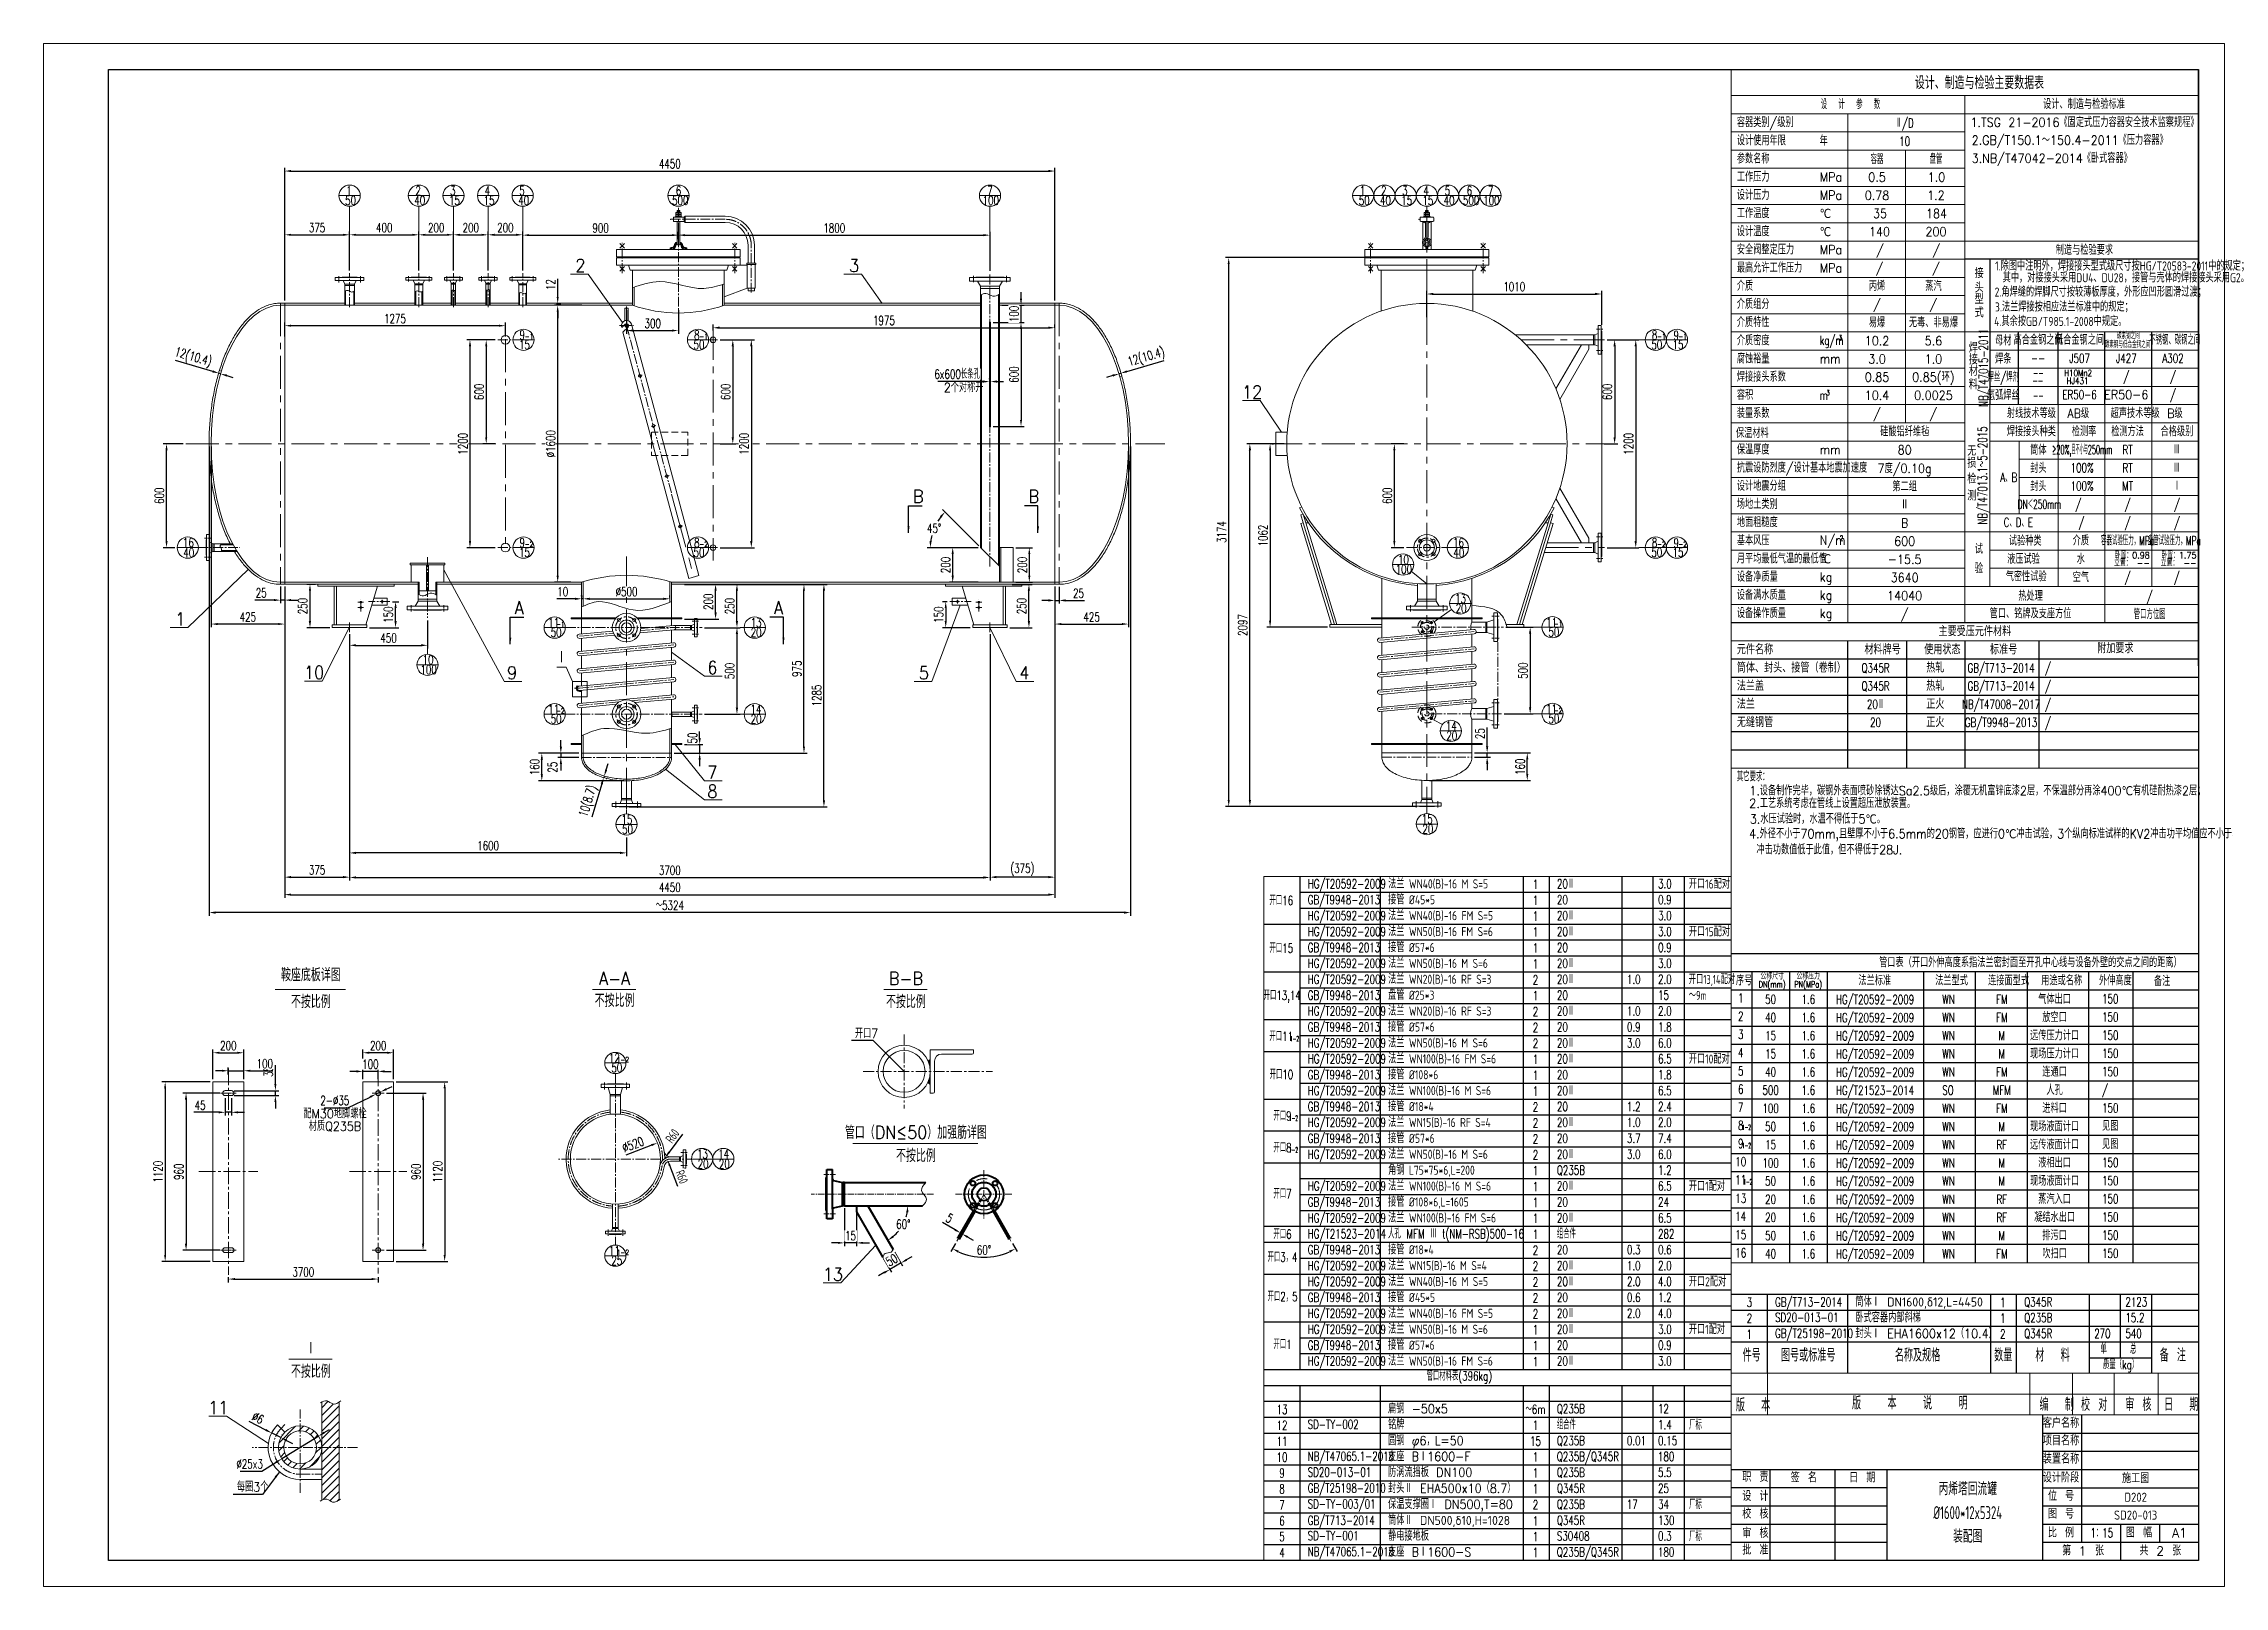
# Model space of a CAD drawing. Header units: millimetres. Extents: x 35105 to 422189, y -71206 to 1224.
# Drawn here: x 401926 to 414526, y -71206 to -62296 of the extents above; entities that cross this region are included whole.
import ezdxf
from ezdxf.enums import TextEntityAlignment as Align

# ---------------------------------------------------------------- set-up
doc = ezdxf.new("R2010")
doc.units = ezdxf.units.MM
for name, pattern in [('ACAD_ISO05W100', [33, 24, -3, 0, -3, 0, -3]), ('CENTER', [50.8, 31.75, -6.35, 6.35, -6.35]), ('CENTER2', [28.575, 19.05, -3.175, 3.175, -3.175]), ('CENTERX2', [101.6, 63.5, -12.7, 12.7, -12.7]), ('DASHED', [19.05, 12.7, -6.35])]:
    doc.linetypes.add(name, pattern=pattern)
doc.layers.get('0').update_dxf_attribs({"lineweight": 18})
doc.layers.get('Defpoints').update_dxf_attribs({"lineweight": 18})
for name, color, linetype, lineweight in [('1（粗实线）', 4, 'Continuous', 40), ('2（细实线）', 2, 'Continuous', 20), ('3（中心线）', 1, 'CENTER', 20), ('短点划线', 1, 'CENTER2', 13), ('细实线', 1, 'Continuous', 13), ('虚线', 1, 'DASHED', 13), ('长点划线', 1, 'CENTERX2', 13)]:
    doc.layers.add(name, color=color, linetype=linetype, lineweight=lineweight)
doc.layers.add('BORDER', color=7, linetype='Continuous')
doc.styles.add('HZ', font='gbenor.shx', dxfattribs={"width": 0.8, "bigfont": 'gbcbig.shx'})
doc.styles.add('HZ0', font='TXT.shx', dxfattribs={"width": 0.7, "bigfont": 'gbcbig.shx'})
doc.styles.get("Standard").update_dxf_attribs({"font": 'gbenor.shx', "width": 0.7, "bigfont": 'gbcbig.shx'})
doc.dimstyles.new('10倍基本式样', dxfattribs={"dimtxt": 35, "dimasz": 20, "dimexe": 10, "dimexo": 10, "dimgap": 10, "dimtad": 1, "dimdec": 1, "dimdsep": 46, "dimtxsty": 'Standard', "dimcen": 0, "dimclrd": 1, "dimclre": 1, "dimclrt": 1, "dimadec": 0, "dimazin": 0, "dimtfac": 1, "dimtdec": 1, "dimtmove": 0, "dimatfit": 3, "dimfxl": 1, "dimarcsym": 0})
doc.dimstyles.new('15倍', dxfattribs={"dimscale": 15, "dimtxt": 3.5, "dimasz": 2.5, "dimexe": 1.25, "dimexo": 1, "dimgap": 1, "dimtad": 1, "dimdec": 1, "dimdsep": 46, "dimtxsty": 'Standard', "dimcen": 0, "dimclrd": 1, "dimclre": 1, "dimclrt": 1, "dimadec": 0, "dimazin": 0, "dimtfac": 1, "dimtdec": 1, "dimtmove": 2, "dimatfit": 3, "dimfxl": 1, "dimtfill": 1, "dimarcsym": 0})
doc.dimstyles.new('15倍$0', dxfattribs={"dimscale": 15, "dimtxt": 3.5, "dimasz": 2.5, "dimexe": 1.25, "dimexo": 1, "dimgap": 1, "dimtad": 1, "dimdec": 1, "dimdsep": 46, "dimtxsty": 'HZ0', "dimcen": 0, "dimclrd": 1, "dimclre": 1, "dimclrt": 1, "dimadec": 0, "dimazin": 0, "dimtfac": 1, "dimtdec": 1, "dimtmove": 2, "dimatfit": 3, "dimfxl": 1, "dimtfill": 1, "dimarcsym": 0})
doc.dimstyles.new('15倍$2', dxfattribs={"dimscale": 15, "dimtxt": 3.5, "dimasz": 2.5, "dimexe": 1.25, "dimexo": 1, "dimgap": 1, "dimtad": 1, "dimtih": 1, "dimtoh": 1, "dimdec": 1, "dimdsep": 46, "dimtxsty": 'HZ0', "dimcen": 0, "dimclrd": 1, "dimclre": 1, "dimclrt": 1, "dimadec": 0, "dimazin": 0, "dimtfac": 1, "dimtdec": 1, "dimtmove": 2, "dimatfit": 3, "dimfxl": 1, "dimtfill": 1, "dimarcsym": 0})
doc.dimstyles.new('15倍$3', dxfattribs={"dimscale": 15, "dimtxt": 3.5, "dimasz": 2.5, "dimexe": 1.25, "dimexo": 1, "dimgap": 1, "dimtad": 1, "dimtih": 1, "dimtoh": 1, "dimdec": 1, "dimdsep": 46, "dimtxsty": 'HZ0', "dimcen": 0, "dimclrd": 1, "dimclre": 1, "dimclrt": 1, "dimadec": 0, "dimazin": 0, "dimtfac": 1, "dimtdec": 1, "dimtmove": 2, "dimatfit": 3, "dimfxl": 1, "dimtfill": 1, "dimarcsym": 0})
pattern_1 = [(45, (-3628534.324, 633631.347), (-22.4506403, 22.4506403), [])]

msp = doc.modelspace()

# ---------------------------------------------------------------- texts
at = {"color": 4, "lineweight": 25, "style": 'HZ0', "width": 0.7}
for s, p in [('1', (403689.79, -63171.5)), ('2', (404089.79, -63171.5)), ('3', (404289.79, -63171.5)), ('4', (404489.79, -63171.5)), ('5', (404689.79, -63171.5)), ('6', (405594.26, -63171.5)), ('7', (407394.26, -63171.5)), ('1', (409546.01, -63171.5)), ('2', (409668.65, -63171.5)), ('3', (409791.3, -63171.5)), ('4', (409913.94, -63171.5)), ('5', (410036.59, -63171.5)), ('6', (410163.7, -63171.5)), ('7', (410286.35, -63171.5))]:
    msp.add_text(s, height=52.5, dxfattribs=at).set_placement(p, align=Align.CENTER)
for s, height, p in [('50', 52.5, (403668.04, -63227.81)), ('40', 52.5, (404068.04, -63227.81)), ('15', 52.5, (404268.04, -63227.81)), ('15', 52.5, (404468.04, -63227.81)), ('40', 52.5, (404668.04, -63227.81)), ('500', 52.5, (405557.04, -63227.81)), ('100', 52.5, (407351.34, -63227.81)), ('50', 52.5, (409524.26, -63227.81)), ('40', 52.5, (409646.91, -63227.81)), ('15', 52.5, (409769.55, -63227.81)), ('15', 52.5, (409892.2, -63227.81)), ('40', 52.5, (410014.84, -63227.81)), ('500', 52.5, (410126.49, -63227.81)), ('100', 52.5, (410243.43, -63227.81)), ('9', 52.5, (404675.77, -64004.26)), ('-1', 30, (404705.55, -64002.35)), ('8', 52.5, (405684.18, -64004.26)), ('8', 52.5, (411217.99, -64004.26)), ('-1', 30, (411247.77, -64002.35)), ('9', 52.5, (411343.25, -64006.55)), ('-1', 30, (411370.41, -64002.35)), ('15', 52.5, (404672.67, -64060.56)), ('50', 52.5, (411214.88, -64060.56)), ('15', 52.5, (411337.53, -64060.56)), ('9', 52.5, (404675.77, -65204.26)), ('15', 52.5, (404672.67, -65260.56)), ('-2', 30, (404705.55, -65202.35)), ('50', 52.5, (405681.08, -65260.56)), ('8', 52.5, (405684.18, -65204.26)), ('-2', 30, (405713.96, -65202.35)), ('50', 52.5, (411214.88, -65260.56)), ('8', 52.5, (411217.99, -65204.26)), ('-2', 30, (411247.77, -65202.35)), ('15', 52.5, (411337.53, -65260.56)), ('9', 52.5, (411343.25, -65206.55)), ('-2', 30, (411370.41, -65202.35)), ('13', 52.5, (410081.14, -65527.01)), ('20', 52.5, (410084.63, -65583.32)), ('50', 52.5, (410620.42, -65720.56)), ('20', 52.5, (410030.68, -66319.09)), ('14', 52.5, (410027.19, -66262.78)), ('50', 52.5, (410620.42, -66220.56)), ('15', 52.5, (409888.71, -66801.24)), ('20', 52.5, (409892.2, -66857.55)), ('12', 52.5, (405192.29, -68180.66)), ('1-2', 30, (405236.46, -68178.75)), ('20', 52.5, (405704.66, -68791.74)), ('13', 52.5, (405701.17, -68735.44)), ('20', 52.5, (405827.31, -68791.74)), ('14', 52.5, (405823.82, -68735.44)), ('11', 52.5, (405192.29, -69293.83)), ('1-2', 30, (405236.46, -69291.92))]:
    msp.add_text(s, height=height, dxfattribs=at).set_placement(p)
at = {"color": 1, "lineweight": 25, "style": 'HZ0'}
for s, p in [('接', (413082.73, -63649.55)), ('型', (413082.73, -63798.87)), ('头', (413082.73, -63732.86)), ('式', (413082.73, -63876.39)), ('主要受压元件材料', (412874.24, -65717.42))]:
    msp.add_text(s, height=52.5, dxfattribs=at).set_placement(p)
at = {"color": 4, "lineweight": 25, "style": 'HZ0', "width": 0.7}
for s, height, p in [('40', 52.5, (402732.93, -65262.12)), ('16', 52.5, (402730.84, -65203.56)), ('40', 52.5, (410071.48, -65262.12)), ('16', 52.5, (410069.39, -65203.56)), ('11', 52.5, (410606.68, -65664.26)), ('-1', 30, (410650.84, -65662.35)), ('11', 52.5, (410606.68, -66164.26)), ('-2', 30, (410650.84, -66162.35)), ('50', 52.5, (405206.04, -68236.97)), ('25', 52.5, (405206.04, -69350.14))]:
    msp.add_text(s, height=height, rotation=360, dxfattribs=at).set_placement(p)
at = {"color": 1, "lineweight": 25, "style": 'HZ0'}
for s, width, p in [('2.工艺系统考虑在管线上设置超压泄放装置。', 0.9, (411780.56, -66709.67)), ('1.设备制作完毕，碳钢外表面喷砂除锈达Sa2.5级后，涂覆无机富锌底漆2层，不保温部分再涂400℃有机硅耐热漆2层；', 0.9, (411780.56, -66636.92)), ('3.水压试验时，水温不得低于5℃。', 0.9, (411783.86, -66799.77)), ('4.外径不小于70mm,且壁厚不小于6.5mm的20钢管，应进行0℃冲击试验，3个纵向标准试样的KV2冲击功平均值应不小于40J，允许一个试样的', 0.9, (411779.71, -66885.63)), ('冲击功数值低于此值，但不得低于28J.', 0.9, (411822.18, -66977.82)), ('管口表（开口外伸高度系指法兰密封面至开孔中心线与设备外壁的交点之间的距离） ', 0.9, (412530.93, -67629.46)), ('序号', 0.9, (411703.42, -67733.87)), ('法兰标准', 0.9, (412411.68, -67733.87)), ('法兰型式', 0.9, (412854.89, -67733.87)), ('连接面型式', 0.9, (413160.59, -67733.87)), ('用途或名称', 0.9, (413467.65, -67733.87)), ('外伸高度', 0.9, (413801.58, -67733.87)), ('150', 0.7, (413819.24, -67838.87)), ('WN', 0.7, (412895.76, -67841.57)), ('WN', 0.7, (412895.76, -67946.57)), ('150', 0.7, (413819.24, -67943.87)), ('WN', 0.7, (412895.76, -68051.57)), ('150', 0.7, (413819.24, -68048.87)), ('WN', 0.7, (412895.76, -68156.57)), ('150', 0.7, (413819.24, -68153.87)), ('WN', 0.7, (412895.76, -68261.57)), ('150', 0.7, (413819.24, -68258.87)), ('SO', 0.7, (412895.76, -68366.57)), ('/', 0.7, (413819.24, -68363.87)), ('150', 0.7, (413819.24, -68468.87)), ('WN', 0.7, (412895.76, -68471.57)), ('WN', 0.7, (412895.76, -68576.57)), ('见图', 0.9, (413819.24, -68573.87)), ('WN', 0.7, (412895.76, -68681.57)), ('见图', 0.9, (413819.24, -68678.87)), ('WN', 0.7, (412895.76, -68786.57)), ('150', 0.7, (413819.24, -68783.87)), ('WN', 0.7, (412895.76, -68891.57)), ('150', 0.7, (413819.24, -68888.87)), ('WN', 0.7, (412895.76, -68996.57)), ('150', 0.7, (413819.24, -68993.87)), ('150', 0.7, (413819.24, -69098.87)), ('WN', 0.7, (412895.76, -69101.57)), ('WN', 0.7, (412895.76, -69206.57)), ('150', 0.7, (413819.24, -69203.87)), ('WN', 0.7, (412895.76, -69311.57)), ('150', 0.7, (413819.24, -69308.87)), ('筒体Ⅰ DN1600,δ12,L=4450', 0.9, (412393.99, -69589.71)), ('卧式容器内部斜梯', 0.9, (412393.99, -69680.02)), ('封头Ⅰ EHA1600x12（10.4）', 0.9, (412393.99, -69771.89)), ('扁钢 -50x5', 0.9, (409693.74, -70206.48)), ('铭牌', 0.9, (409693.74, -70298.36)), ('支座 BⅠ1600-F', 0.9, (409693.59, -70482.11)), ('圆钢 φ6，L=50', 0.9, (409693.74, -70390.23)), ('防涡流挡板 DN100', 0.9, (409693.74, -70573.98)), ('封头Ⅱ EHA500x10（8.7）', 0.9, (409694.09, -70665.86)), ('保温支撑圈Ⅰ DN500,T=80', 0.9, (409693.74, -70757.73)), ('筒体Ⅱ DN500,δ10,H=1028', 0.9, (409694.09, -70851.17)), ('静电接地板', 0.9, (409693.74, -70941.48)), ('支座 BⅠ1600-S', 0.9, (409693.59, -71033.36))]:
    msp.add_text(s, height=52.5, dxfattribs=dict(at, width=width)).set_placement(p)
for s, height, width, p in [('公称尺寸', 37.5, 0.9, (411913, -67700.37)), ('公称压力', 37.5, 0.9, (412121.11, -67700.37)), ('1', 52.5, 0.7, (411731.37, -67834.42)), ('DN(mm)', 37.5, 0.7, (411913, -67747.54)), ('PN(MPa)', 37.5, 0.7, (412121.11, -67747.54)), ('HG/T20592-2009', 52.5, 0.7, (412507.63, -67842.75)), ('气体出口', 52.5, 0.9, (413544.8, -67841.57)), ('备注', 52.5, 0.9, (414166.06, -67737.55)), ('2', 52.5, 0.7, (411731.37, -67939.42)), ('50', 52.5, 0.7, (411904.1, -67841.39)), ('40', 52.5, 0.7, (411904.1, -67946.39)), ('1.6', 52.5, 0.7, (412121.87, -67841.39)), ('1.6', 52.5, 0.7, (412121.87, -67946.39)), ('HG/T20592-2009', 52.5, 0.7, (412507.63, -67947.75)), ('FM', 52.5, 0.7, (413239.54, -67841.57)), ('FM', 52.5, 0.7, (413239.54, -67946.57)), ('放空口', 52.5, 0.9, (413544.8, -67946.57)), ('1-2', 30, 0.5, (409153.35, -68057.77)), ('3', 52.5, 0.7, (411731.37, -68044.42)), ('15', 52.5, 0.7, (411904.1, -68051.39)), ('1.6', 52.5, 0.7, (412121.87, -68051.39)), ('HG/T20592-2009', 52.5, 0.7, (412507.63, -68052.75)), ('M', 52.5, 0.7, (413239.54, -68051.57)), ('远传压力计口', 52.5, 0.9, (413544.8, -68051.57)), ('4', 52.5, 0.7, (411731.37, -68149.42)), ('15', 52.5, 0.7, (411904.1, -68156.39)), ('1.6', 52.5, 0.7, (412121.87, -68156.39)), ('HG/T20592-2009', 52.5, 0.7, (412507.63, -68157.75)), ('M', 52.5, 0.7, (413239.54, -68156.57)), ('现场压力计口', 52.5, 0.9, (413544.8, -68156.57)), ('5', 52.5, 0.7, (411731.37, -68255.61)), ('40', 52.5, 0.7, (411904.1, -68261.39)), ('1.6', 52.5, 0.7, (412121.87, -68261.39)), ('HG/T20592-2009', 52.5, 0.7, (412507.63, -68262.75)), ('FM', 52.5, 0.7, (413239.54, -68261.57)), ('连通口', 52.5, 0.9, (413544.8, -68261.57)), ('7', 52.5, 0.7, (411731.37, -68465.61)), ('6', 52.5, 0.7, (411731.37, -68360.61)), ('500', 52.5, 0.7, (411904.1, -68366.39)), ('1.6', 52.5, 0.7, (412121.87, -68366.39)), ('HG/T21523-2014', 52.5, 0.7, (412507.63, -68367.75)), ('HG/T20592-2009', 52.5, 0.7, (412507.63, -68472.75)), ('MFM', 52.5, 0.7, (413239.54, -68366.57)), ('进料口', 52.5, 0.9, (413544.8, -68471.57)), ('人孔', 52.5, 0.9, (413544.8, -68366.57)), ('1-2', 30, 0.5, (409147.42, -68516.24)), ('8', 52.5, 0.7, (411731.37, -68569.42)), ('1-2', 30, 0.5, (411764.7, -68569.42)), ('100', 52.5, 0.7, (411904.1, -68471.39)), ('50', 52.5, 0.7, (411904.1, -68576.39)), ('1.6', 52.5, 0.7, (412121.87, -68471.39)), ('1.6', 52.5, 0.7, (412121.87, -68576.39)), ('HG/T20592-2009', 52.5, 0.7, (412507.63, -68577.75)), ('FM', 52.5, 0.7, (413239.54, -68471.57)), ('M', 52.5, 0.7, (413239.54, -68576.57)), ('现场液面计口', 52.5, 0.9, (413544.8, -68576.57)), ('1-2', 30, 0.5, (409147.42, -68699.99)), ('9', 52.5, 0.7, (411731.37, -68674.42)), ('1-2', 30, 0.5, (411764.7, -68674.42)), ('15', 52.5, 0.7, (411904.1, -68681.39)), ('1.6', 52.5, 0.7, (412121.87, -68681.39)), ('HG/T20592-2009', 52.5, 0.7, (412507.63, -68682.75)), ('远传液面计口', 52.5, 0.9, (413544.8, -68681.57)), ('10', 52.5, 0.7, (411731.37, -68779.42)), ('100', 52.5, 0.7, (411904.1, -68786.39)), ('1.6', 52.5, 0.7, (412121.87, -68786.39)), ('HG/T20592-2009', 52.5, 0.7, (412507.63, -68787.75)), ('M', 52.5, 0.7, (413239.54, -68786.57)), ('液相出口', 52.5, 0.9, (413544.8, -68786.57)), ('11', 52.5, 0.7, (411731.37, -68884.42)), ('1-2', 30, 0.5, (411772.56, -68884.42)), ('50', 52.5, 0.7, (411904.1, -68891.39)), ('1.6', 52.5, 0.7, (412121.87, -68891.39)), ('HG/T20592-2009', 52.5, 0.7, (412507.63, -68892.75)), ('M', 52.5, 0.7, (413239.54, -68891.57)), ('现场液面计口', 52.5, 0.9, (413544.8, -68891.57)), ('13', 52.5, 0.7, (411731.37, -68990.61)), ('14', 52.5, 0.7, (411731.37, -69095.61)), ('20', 52.5, 0.7, (411904.1, -68996.39)), ('1.6', 52.5, 0.7, (412121.87, -68996.39)), ('HG/T20592-2009', 52.5, 0.7, (412507.63, -68997.75)), ('HG/T20592-2009', 52.5, 0.7, (412507.63, -69102.75)), ('RF', 52.5, 0.7, (413239.54, -68996.57)), ('凝结水出口', 52.5, 0.9, (413544.8, -69101.57)), ('蒸汽入口', 52.5, 0.9, (413544.8, -68996.57)), ('15', 52.5, 0.7, (411731.37, -69200.61)), ('20', 52.5, 0.7, (411904.1, -69101.39)), ('50', 52.5, 0.7, (411904.1, -69206.39)), ('1.6', 52.5, 0.7, (412121.87, -69101.39)), ('1.6', 52.5, 0.7, (412121.87, -69206.39)), ('HG/T20592-2009', 52.5, 0.7, (412507.63, -69207.75)), ('RF', 52.5, 0.7, (413239.54, -69101.57)), ('M', 52.5, 0.7, (413239.54, -69206.57)), ('排污口', 52.5, 0.9, (413544.8, -69206.57)), ('16', 52.5, 0.7, (411731.37, -69305.61)), ('40', 52.5, 0.7, (411904.1, -69311.39)), ('1.6', 52.5, 0.7, (412121.87, -69311.39)), ('HG/T20592-2009', 52.5, 0.7, (412507.63, -69312.75)), ('FM', 52.5, 0.7, (413239.54, -69311.57)), ('吹扫口', 52.5, 0.9, (413544.8, -69311.57))]:
    msp.add_text(s, height=height, dxfattribs=dict(at, width=width)).set_placement(p, align=Align.CENTER)
at = {"color": 2, "lineweight": 25, "style": 'HZ0', "width": 0.7}
msp.add_text('RF', height=52.5, dxfattribs=at).set_placement((413239.54, -68681.57), align=Align.CENTER)
at = {"color": 3, "style": 'HZ0', "width": 0.7}
for s, p in [('版  本', (411703.22, -70195.26)), ('版   本   说   明', (412374.36, -70183.98)), ('编  制', (413457.45, -70192.51)), ('校 对', (413697.45, -70192.51)), ('审 核', (413952.82, -70192.51)), ('日  期', (414177.45, -70192.51))]:
    msp.add_text(s, height=75, dxfattribs=at).set_placement(p)
at = {"layer": '细实线', "color": 1}
for s, height, style, width, p in [('设计、制造与检验主要数据表', 75, 'HZ0', 0.9, (412738, -62558.9)), ('设  计  参  数', 52.5, 'HZ0', 0.7, (412193.73, -62673.6)), ('设计、制造与检验标准', 52.5, 'HZ0', 0.9, (413478.44, -62672.51)), ('容器类别/级别', 52.5, 'HZ0', 0.9, (411708.87, -62777.51)), ('1.TSG 21-2016《固定式压力容器安全技术监察规程》', 52.5, 'HZ0', 0.9, (413059.07, -62777.02)), ('设计使用年限', 52.5, 'HZ0', 0.9, (411708.87, -62882.51)), ('年', 52.5, 'HZ0', 0.9, (412187.55, -62884.75)), ('2.GB/T150.1～150.4-2011《压力容器》', 52.5, 'HZ0', 0.9, (413065.79, -62879.82)), ('参数名称', 52.5, 'HZ0', 0.9, (411708.87, -62987.51)), ('3.NB/T47042-2014《卧式容器》', 52.5, 'HZ0', 0.9, (413065.79, -62983.99)), ('工作压力', 52.5, 'HZ0', 0.9, (411708.87, -63092.51)), ('MPa', 52.5, 'HZ0', 0.9, (412187.55, -63092.51)), ('设计压力', 52.5, 'HZ0', 0.9, (411708.87, -63197.51)), ('工作温度', 52.5, 'HZ0', 0.9, (411708.87, -63302.51)), ('℃', 52.5, 'HZ0', 0.9, (412187.55, -63302.51)), ('MPa', 52.5, 'HZ0', 0.9, (412187.55, -63197.51)), ('设计温度', 52.5, 'HZ0', 0.9, (411708.87, -63407.51)), ('℃', 52.5, 'HZ0', 0.9, (412187.55, -63407.51)), ('安全阀整定压力', 52.5, 'HZ0', 0.9, (411708.87, -63512.51)), ('MPa', 52.5, 'HZ0', 0.9, (412187.55, -63512.51)), ('制造与检验要求', 52.5, 'HZ0', 0.9, (413551.84, -63514.75)), ('最高允许工作压力', 52.5, 'HZ0', 0.9, (411708.87, -63617.51)), ('MPa', 52.5, 'HZ0', 0.9, (412187.55, -63617.51)), ('1.除图中注明外，焊接接头型式级尺寸按HG/T20583-2011中的规定；', 52.5, 'HZ', 0.9, (413201.21, -63606.27)), ('其中，对接接头采用DU4、DU28，接管与壳体的焊接接头采用G2。', 52.5, 'HZ', 0.9, (413244.7, -63674.31)), ('介质', 52.5, 'HZ0', 0.9, (411708.87, -63722.51)), ('2.角焊缝的焊脚尺寸按较薄板厚度，外形应凹形圆滑过渡；', 52.5, 'HZ', 0.9, (413198.21, -63756.73)), ('介质组分', 52.5, 'HZ0', 0.9, (411708.87, -63827.51)), ('介质特性', 52.5, 'HZ0', 0.9, (411708.87, -63932.51)), ('4.其余按GB/T985.1-2008中规定。', 52.5, 'HZ', 0.9, (413195.73, -63926.46)), ('3.法兰焊接按相应法兰标准中的规定；', 52.5, 'HZ', 0.9, (413200.25, -63842.69)), ('介质密度', 52.5, 'HZ0', 0.9, (411708.87, -64037.51)), ('kg/m', 52.5, 'HZ0', 0.7, (412187.55, -64035.96)), ('3', 30, 'HZ0', 0.7, (412295.72, -64010.53)), ('腐蚀裕量', 52.5, 'HZ0', 0.9, (411708.87, -64142.51)), ('mm', 52.5, 'HZ0', 0.9, (412187.55, -64142.51)), ('焊接接头系数  ', 52.5, 'HZ0', 0.9, (411708.87, -64247.51)), ('容积', 52.5, 'HZ0', 0.9, (411708.87, -64352.51)), ('m', 52.5, 'HZ0', 0.7, (412187.55, -64352.51)), ('3', 30, 'HZ0', 0.7, (412224.51, -64327.08)), ('装量系数', 52.5, 'HZ0', 0.9, (411708.87, -64457.51)), ('射线技术等级', 52.5, 'HZ0', 0.9, (413268.87, -64457.51)), ('焊接接头种类', 52.5, 'HZ0', 0.9, (413268.87, -64562.51)), ('检测率', 52.5, 'HZ0', 0.9, (413644.05, -64562.51)), ('超声技术等级', 52.5, 'HZ0', 0.9, (413868.87, -64457.51)), ('保温材料', 52.5, 'HZ0', 0.9, (411703.98, -64572.2)), ('保温厚度', 52.5, 'HZ0', 0.9, (411708.87, -64667.51)), ('mm', 52.5, 'HZ0', 0.9, (412187.55, -64667.51)), ('抗震设防烈度/设计基本地震加速度', 52.5, 'HZ0', 0.9, (411708.87, -64772.51)), ('设计地震分组', 52.5, 'HZ0', 0.9, (411708.87, -64877.51)), ('A、B', 52.5, 'HZ0', 0.7, (413230.68, -64827.35)), ('场地土类别', 52.5, 'HZ0', 0.9, (411708.87, -64982.51)), ('地面粗糙度', 52.5, 'HZ0', 0.9, (411708.87, -65087.51)), ('基本风压', 52.5, 'HZ0', 0.9, (411708.87, -65192.51)), ('N/m', 52.5, 'HZ0', 0.9, (412187.55, -65189.9)), ('2', 30, 'HZ0', 0.7, (412302.55, -65167.08)), ('C、D、E', 52.5, 'HZ0', 0.7, (413250.57, -65086.98)), ('试验种类', 52.5, 'HZ0', 0.9, (413280.54, -65194.73)), ('月平均最低气温的最低值', 52.5, 'HZ0', 0.9, (411708.87, -65297.51)), ('℃', 52.5, 'HZ0', 0.9, (412187.55, -65297.51)), ('试', 52.5, 'HZ0', 0.9, (413083.82, -65242.31)), ('液压试验', 52.5, 'HZ0', 0.9, (413270.51, -65299.55)), ('卧置：0.98', 37.5, 'HZ0', 0.9, (413891.99, -65269.52)), ('卧置：1.75', 37.5, 'HZ0', 0.9, (414161.99, -65269.52)), ('设备净质量', 52.5, 'HZ0', 0.9, (411708.87, -65402.51)), ('kg', 52.5, 'HZ0', 0.9, (412187.55, -65402.51)), ('验', 52.5, 'HZ0', 0.9, (413083.82, -65353.46)), ('气密性试验', 52.5, 'HZ0', 0.9, (413262.3, -65400.72)), ('立置： --', 37.5, 'HZ0', 0.9, (413888.56, -65314.56)), ('立置： --', 37.5, 'HZ0', 0.9, (414158.56, -65314.56)), ('设备满水质量', 52.5, 'HZ0', 0.9, (411708.87, -65507.51)), ('kg', 52.5, 'HZ0', 0.9, (412187.55, -65507.51)), ('设备操作质量', 52.5, 'HZ0', 0.9, (411708.87, -65612.51)), ('kg', 52.5, 'HZ0', 0.9, (412187.55, -65612.51)), ('开口7', 52.5, 'HZ0', 0.9, (406612.88, -68039.15))]:
    msp.add_text(s, height=height, dxfattribs=dict(at, style=style, width=width)).set_placement(p)
at = {"layer": '细实线', "color": 1, "style": 'HZ0'}
for s, height, width, p in [('Ⅱ/D', 52.5, 0.7, (412678.51, -62780.58)), ('10', 52.5, 0.7, (412678.51, -62885.58)), ('容器', 52.5, 0.7, (412518.49, -62990.58)), ('盘管', 52.5, 0.7, (412860.08, -62989.41)), ('0.5', 52.5, 0.9, (412518.8, -63093.3)), ('1.0', 52.5, 0.9, (412862.4, -63093.3)), ('0.78', 52.5, 0.9, (412518.8, -63198.3)), ('35', 52.5, 0.9, (412536.26, -63303.3)), ('184', 52.5, 0.9, (412862.4, -63303.3)), ('1.2', 52.5, 0.9, (412859.34, -63198.3)), ('140', 52.5, 0.9, (412533.2, -63408.3)), ('200', 52.5, 0.9, (412859.34, -63408.3)), ('/', 52.5, 0.9, (412536.26, -63513.3)), ('/', 52.5, 0.9, (412862.4, -63513.3)), ('/', 52.5, 0.9, (412533.2, -63618.3)), ('/', 52.5, 0.9, (412859.34, -63618.3)), ('丙烯', 52.5, 0.9, (412518.8, -63723.3)), ('蒸汽', 52.5, 0.9, (412844.94, -63723.3)), ('易爆', 52.5, 0.9, (412518.8, -63933.3)), ('/', 52.5, 0.9, (412518.8, -63828.3)), ('无毒、非易爆', 52.5, 0.9, (412844.94, -63933.3)), ('/', 52.5, 0.9, (412844.94, -63828.3)), ('10.2', 52.5, 0.9, (412518.8, -64038.3)), ('5.6', 52.5, 0.9, (412844.94, -64038.3)), ('母材', 52.5, 0.9, (413248.35, -64038.07)), ('高合金钢之间', 52.5, 0.9, (413449.3, -64034.02)), ('低合金钢之间', 52.5, 0.9, (413689.01, -64034.02)), ('碳素钢之间', 37.5, 0.7, (413970.82, -64001.62)), ('不锈钢、碳钢之间', 52.5, 0.7, (414239.21, -64034.02)), ('3.0', 52.5, 0.9, (412518.8, -64143.3)), ('1.0', 52.5, 0.9, (412844.94, -64143.3)), ('焊条', 52.5, 0.9, (413248.35, -64143.07)), ('--', 52.5, 0.7, (413449.3, -64139.02)), ('J507', 52.5, 0.7, (413689.01, -64139.02)), ('碳素钢与低合金钢之间', 37.5, 0.7, (413965.83, -64052.2)), ('J427', 52.5, 0.7, (413959.01, -64139.02)), ('A302', 52.5, 0.7, (414229.01, -64139.02)), ('0.85', 52.5, 0.9, (412518.8, -64248.3)), ('0.85(环)', 52.5, 0.9, (412844.94, -64248.3)), ('焊丝/焊剂', 52.5, 0.7, (413248.35, -64248.07)), ('--', 37.5, 0.7, (413447.97, -64262.09)), ('--', 37.5, 0.7, (413451.4, -64217.05)), ('H10Mn2', 37.5, 0.8, (413680.88, -64217.05)), ('HJ431', 37.5, 0.8, (413677.45, -64262.09)), ('/', 52.5, 0.7, (413959.01, -64244.02)), ('/', 52.5, 0.7, (414229.01, -64244.02)), ('10.4', 52.5, 0.9, (412518.8, -64353.3)), ('0.0025', 52.5, 0.9, (412844.94, -64353.3)), ('氩弧焊丝', 52.5, 0.9, (413248.35, -64353.07)), ('--', 37.5, 0.6, (413451.4, -64347.1)), ('ER50-6', 52.5, 0.7, (413689.01, -64349.02)), ('ER50-6', 52.5, 0.9, (413959.01, -64349.02)), ('/', 52.5, 0.7, (414229.01, -64349.02)), ('/', 52.5, 0.9, (412518.8, -64458.3)), ('硅酸铝纤维毡', 52.5, 0.9, (412678.81, -64563.3)), ('/', 52.5, 0.9, (412844.94, -64458.3)), ('AB级', 52.5, 0.9, (413681.55, -64457.51)), ('检测方法', 52.5, 0.9, (413966.55, -64562.51)), ('合格级别', 52.5, 0.9, (414251.55, -64562.51)), ('B级', 52.5, 0.9, (414239.61, -64457.51)), ('80', 52.5, 0.9, (412678.81, -64668.3)), ('筒体', 52.5, 0.9, (413451.27, -64670)), ('≥20%%%,且不小与250mm', 52.5, 0.45, (413703.76, -64666.94)), ('RT', 52.5, 0.7, (413966.55, -64667.51)), ('Ⅲ', 52.5, 0.7, (414251.55, -64667.51)), ('7度/0.10g', 52.5, 0.9, (412678.51, -64775.58)), ('封头', 52.5, 0.9, (413451.27, -64775)), ('100%%%', 52.5, 0.7, (413703.76, -64771.94)), ('RT', 52.5, 0.7, (413966.55, -64772.51)), ('Ⅲ', 52.5, 0.7, (414251.55, -64772.51)), ('第二组', 52.5, 0.9, (412678.51, -64880.58)), ('封头', 52.5, 0.9, (413451.27, -64880)), ('100%%%', 52.5, 0.7, (413703.76, -64876.94)), ('MT', 52.5, 0.7, (413966.55, -64877.51)), ('Ⅰ', 52.5, 0.7, (414251.55, -64877.51)), ('Ⅱ', 52.5, 0.9, (412678.51, -64985.58)), ('DN＜250mm', 52.5, 0.6, (413457.12, -64982.51)), ('/', 52.5, 0.7, (413681.55, -64981.94)), ('/', 52.5, 0.7, (413966.55, -64982.51)), ('/', 52.5, 0.7, (414251.55, -64982.51)), ('B', 52.5, 0.9, (412678.51, -65090.58)), ('介质', 52.5, 0.9, (413696.47, -65193.47)), ('/', 52.5, 0.7, (413700.5, -65086.94)), ('容器试验压力，MPa', 52.5, 0.6, (413966.55, -65192.51)), ('/', 52.5, 0.7, (413966.55, -65087.51)), ('盘管试验压力，MPa', 52.5, 0.6, (414236.55, -65192.51)), ('/', 52.5, 0.7, (414251.55, -65087.51)), ('-15.5', 52.5, 0.9, (412678.51, -65300.58)), ('600', 52.5, 0.9, (412678.51, -65195.58)), ('水', 52.5, 0.9, (413696.47, -65299.73)), ('3640', 52.5, 0.9, (412678.51, -65405.58)), ('空气', 52.5, 0.9, (413696.47, -65404.73)), ('/', 52.5, 0.7, (413967.6, -65403.3)), ('/', 52.5, 0.7, (414250.88, -65403.3)), ('14040', 52.5, 0.9, (412678.51, -65510.58)), ('热处理', 52.5, 0.9, (413406, -65513.38)), ('/', 52.5, 0.7, (414094.25, -65513.52)), ('/', 52.5, 0.9, (412678.51, -65615.58)), ('管口、铭牌及支座方位', 52.5, 0.9, (413406, -65614.16)), ('管口方位图', 52.5, 0.7, (414094.25, -65618.52)), ('配M30地脚螺栓', 52.5, 0.9, (403609.24, -68502.29)), ('材质Q235B', 52.5, 0.9, (403609.24, -68574.58))]:
    msp.add_text(s, height=height, dxfattribs=dict(at, width=width)).set_placement(p, align=Align.CENTER)
at = {"layer": '细实线', "color": 1, "style": 'HZ0', "width": 0.7}
for s, p in [('NB/T47015-2011', (413159.54, -64168.24)), ('NB/T47013.1～5-2015', (413154.5, -64790.12))]:
    msp.add_text(s, height=52.5, rotation=90, dxfattribs=at).set_placement(p, align=Align.CENTER)
at = {"layer": '细实线', "color": 1, "style": 'HZ0'}
for s, p in [('接', (413049.12, -64147.95)), ('焊', (413049.12, -64080.03)), ('材', (413049.12, -64213.96)), ('料', (413049.12, -64291.48))]:
    msp.add_text(s, height=52.5, dxfattribs=at).set_placement(p)
for s, p in [('无', (413066.57, -64675.31)), ('损', (413066.57, -64745.1)), ('检', (413066.57, -64836.53)), ('测', (413066.57, -64934.03))]:
    msp.add_text(s, height=52.5, dxfattribs=at).set_placement(p, align=Align.CENTER)
at = {"layer": '细实线', "color": 6, "style": 'HZ0', "width": 0.9}
msp.add_text('B', height=75, dxfattribs=at).set_placement((407616.95, -64948.02))
for s, p in [('1', (402714.88, -65656.95)), ('鞍座底板详图', (403469.86, -67711.12)), ('A-A', (405224.9, -67732.44)), ('B-B', (406907.87, -67732.44)), ('不按比例', (403469.86, -67866.42)), ('不按比例', (405224.9, -67859.66)), ('不按比例', (406907.87, -67866.42)), ('管口（DN≤50）加强筋详图', (406965.73, -68621.57)), ('不按比例', (406965.73, -68755.55)), ('13', (406485.89, -69440.98)), ('Ⅰ', (403469.86, -69867.63)), ('不按比例', (403469.86, -70001.61)), ('11', (402935.21, -70211.03))]:
    msp.add_text(s, height=75, dxfattribs=at).set_placement(p, align=Align.CENTER)
at = {"layer": '细实线', "color": 1, "lineweight": 25, "style": 'HZ0'}
for s, p in [('元件名称', (411708.87, -65822.51)), ('材料牌号', (412446.31, -65822.51)), ('使用状态', (412791.59, -65822.51)), ('标准号', (413171.55, -65822.51)), ('附加要求', (413790.82, -65815.82)), ('筒体、封头、接管（卷制）', (411708.87, -65927.51)), ('法兰盖', (411708.87, -66032.51)), ('法兰', (411708.87, -66137.51)), ('无缝钢管', (411708.87, -66242.51))]:
    msp.add_text(s, height=52.5, dxfattribs=at).set_placement(p)
at = {"layer": '细实线', "color": 1, "lineweight": 25, "style": 'HZ0', "width": 0.7}
for s, p in [('Q345R', (412510.4, -65927.51)), ('GB/T713-2014', (413235.64, -65927.51)), ('Q345R', (412510.4, -66032.51)), ('GB/T713-2014', (413235.64, -66032.51)), ('20Ⅱ', (412510.4, -66137.51)), ('NB/T47008-2017', (413235.64, -66137.51)), ('20', (412510.4, -66242.51)), ('GB/T9948-2013', (413235.64, -66242.51))]:
    msp.add_text(s, height=52.5, dxfattribs=at).set_placement(p, align=Align.CENTER)
at = {"layer": '细实线', "color": 1, "lineweight": 25, "style": 'HZ0'}
for s, p in [('热轧', (412855.69, -65927.51)), ('热轧', (412855.69, -66032.51)), ('正火', (412855.69, -66137.51)), ('正火', (412855.69, -66242.51))]:
    msp.add_text(s, height=52.5, dxfattribs=at).set_placement(p, align=Align.CENTER)
at = {"layer": '细实线', "color": 1, "lineweight": 25, "style": 'HZ0', "width": 0.7}
for p in [(413489.38, -65927.51), (413489.38, -66032.51), (413489.38, -66137.51), (413489.38, -66242.51)]:
    msp.add_text('/', height=52.5, dxfattribs=at).set_placement(p)
at = {"layer": '细实线', "style": 'HZ0', "width": 0.7}
msp.add_text('其它要求：', height=52.5, dxfattribs=at).set_placement((411708.87, -66555.72))
at = {"layer": '细实线', "lineweight": -3}
for s, style, width, p in [('HG/T20592-2009', 'HZ0', 0.7, (409229.77, -67174.63)), ('法兰 WN40(B)-16 M S=5', 'HZ', 0.9, (409694.14, -67174.63)), ('20Ⅱ', 'HZ0', 0.7, (410669.47, -67174.63)), ('3.0', 'HZ0', 0.7, (411253.88, -67174.63)), ('开口16配对', 'HZ', 0.9, (411431.02, -67175.83)), ('GB/T9948-2013', 'HZ0', 0.7, (409229.48, -67266.48)), ('接管 %%C45*5', 'HZ', 0.9, (409693.99, -67266.48)), ('20', 'HZ0', 0.7, (410669.32, -67266.48)), ('0.9', 'HZ0', 0.7, (411253.73, -67266.48)), ('HG/T20592-2009', 'HZ0', 0.7, (409229.63, -67358.36)), ('HG/T20592-2009', 'HZ0', 0.7, (409229.77, -67450.25)), ('法兰 WN40(B)-16 FM S=5', 'HZ', 0.9, (409693.99, -67358.36)), ('法兰 WN50(B)-16 FM S=6', 'HZ', 0.9, (409694.14, -67450.25)), ('20Ⅱ', 'HZ0', 0.7, (410669.32, -67358.36)), ('20Ⅱ', 'HZ0', 0.7, (410669.47, -67450.25)), ('3.0', 'HZ0', 0.7, (411253.73, -67358.36)), ('3.0', 'HZ0', 0.7, (411253.88, -67450.25)), ('开口15配对', 'HZ', 0.9, (411431.02, -67451.45)), ('GB/T9948-2013', 'HZ0', 0.7, (409229.48, -67542.11)), ('接管 %%C57*6', 'HZ', 0.9, (409693.99, -67542.11)), ('20', 'HZ0', 0.7, (410669.32, -67542.11)), ('0.9', 'HZ0', 0.7, (411253.73, -67542.11)), ('HG/T20592-2009', 'HZ0', 0.7, (409229.63, -67633.98)), ('法兰 WN50(B)-16 M S=6', 'HZ', 0.9, (409693.99, -67633.98)), ('20Ⅱ', 'HZ0', 0.7, (410669.32, -67633.98)), ('3.0', 'HZ0', 0.7, (411253.73, -67633.98)), ('GB/T9948-2013', 'HZ0', 0.7, (409229.48, -67817.69)), ('HG/T20592-2009', 'HZ0', 0.7, (409229.63, -67725.81)), ('法兰 WN20(B)-16 RF S=3', 'HZ', 0.9, (409693.99, -67725.81)), ('盘管 %%C25*3', 'HZ', 0.9, (409693.99, -67817.69)), ('20Ⅱ', 'HZ0', 0.7, (410669.32, -67725.81)), ('20', 'HZ0', 0.7, (410669.32, -67817.69)), ('1.0', 'HZ0', 0.7, (411074.04, -67725.81)), ('2.0', 'HZ0', 0.7, (411253.73, -67725.81)), ('15', 'HZ0', 0.7, (411253.73, -67817.69)), ('～9m', 'HZ', 0.8, (411431.02, -67818.95)), ('开口13,14配对', 'HZ', 0.8, (411431.02, -67727.08)), ('HG/T20592-2009', 'HZ0', 0.7, (409229.63, -67909.56)), ('法兰 WN20(B)-16 RF S=3', 'HZ', 0.9, (409693.99, -67909.56)), ('20Ⅱ', 'HZ0', 0.7, (410669.32, -67909.56)), ('1.0', 'HZ0', 0.7, (411074.04, -67909.56)), ('2.0', 'HZ0', 0.7, (411253.73, -67909.56)), ('GB/T9948-2013', 'HZ0', 0.7, (409229.48, -68001.44)), ('HG/T20592-2009', 'HZ0', 0.7, (409229.63, -68093.31)), ('接管 %%C57*6', 'HZ', 0.9, (409693.99, -68001.44)), ('法兰 WN50(B)-16 M S=6', 'HZ', 0.9, (409693.99, -68093.31)), ('20', 'HZ0', 0.7, (410669.32, -68001.44)), ('0.9', 'HZ0', 0.7, (411074.04, -68001.44)), ('1.8', 'HZ0', 0.7, (411253.73, -68001.44)), ('HG/T20592-2009', 'HZ0', 0.7, (409229.77, -68185.25)), ('法兰 WN100(B)-16 FM S=6', 'HZ', 0.9, (409694.14, -68185.25)), ('20Ⅱ', 'HZ0', 0.7, (410669.32, -68093.31)), ('20Ⅱ', 'HZ0', 0.7, (410669.47, -68185.25)), ('3.0', 'HZ0', 0.7, (411074.04, -68093.31)), ('6.0', 'HZ0', 0.7, (411253.73, -68093.31)), ('6.5', 'HZ0', 0.7, (411253.88, -68185.25)), ('开口10配对', 'HZ', 0.9, (411431.02, -68186.45)), ('GB/T9948-2013', 'HZ0', 0.7, (409229.48, -68277.11)), ('接管 %%C108*6', 'HZ', 0.9, (409693.99, -68277.11)), ('20', 'HZ0', 0.7, (410669.32, -68277.11)), ('1.8', 'HZ0', 0.7, (411253.73, -68277.11)), ('GB/T9948-2013', 'HZ0', 0.7, (409229.48, -68460.81)), ('HG/T20592-2009', 'HZ0', 0.7, (409229.63, -68368.94)), ('接管 %%C18*4', 'HZ', 0.9, (409693.99, -68460.81)), ('法兰 WN100(B)-16 M S=6', 'HZ', 0.9, (409693.99, -68368.98)), ('20Ⅱ', 'HZ0', 0.7, (410669.32, -68368.98)), ('20', 'HZ0', 0.7, (410669.32, -68460.81)), ('1.2', 'HZ0', 0.7, (411074.04, -68460.81)), ('2.4', 'HZ0', 0.7, (411253.73, -68460.81)), ('6.5', 'HZ0', 0.7, (411253.73, -68368.98)), ('HG/T20592-2009', 'HZ0', 0.7, (409229.63, -68552.69)), ('20Ⅱ', 'HZ0', 0.7, (410669.32, -68552.69)), ('1.0', 'HZ0', 0.7, (411074.04, -68552.69)), ('2.0', 'HZ0', 0.7, (411253.73, -68552.69)), ('GB/T9948-2013', 'HZ0', 0.7, (409229.48, -68644.56)), ('接管 %%C57*6', 'HZ', 0.9, (409693.99, -68644.56)), ('20', 'HZ0', 0.7, (410669.32, -68644.56)), ('3.7', 'HZ0', 0.7, (411074.04, -68644.56)), ('7.4', 'HZ0', 0.7, (411253.73, -68644.56)), ('HG/T20592-2009', 'HZ0', 0.7, (409229.63, -68736.44)), ('法兰 WN50(B)-16 M S=6', 'HZ', 0.9, (409693.99, -68736.44)), ('角钢 L75*75*6,L=200', 'HZ', 0.9, (409693.89, -68828.36)), ('Q235B', 'HZ0', 0.7, (410669.22, -68828.36)), ('20Ⅱ', 'HZ0', 0.7, (410669.32, -68736.44)), ('3.0', 'HZ0', 0.7, (411074.04, -68736.44)), ('6.0', 'HZ0', 0.7, (411253.73, -68736.44)), ('1.2', 'HZ0', 0.7, (411253.63, -68828.36)), ('HG/T20592-2009', 'HZ0', 0.7, (409229.77, -68920.25)), ('法兰 WN100(B)-16 M S=6', 'HZ', 0.9, (409694.14, -68920.25)), ('20Ⅱ', 'HZ0', 0.7, (410669.47, -68920.25)), ('6.5', 'HZ0', 0.7, (411253.88, -68920.25)), ('开口1配对', 'HZ', 0.9, (411431.02, -68921.45)), ('GB/T9948-2013', 'HZ0', 0.7, (409229.48, -69012.11)), ('HG/T20592-2009', 'HZ0', 0.7, (409229.63, -69103.98)), ('接管 %%C108*6,L=1605', 'HZ', 0.9, (409693.99, -69012.11)), ('法兰 WN100(B)-16 FM S=6', 'HZ', 0.9, (409693.99, -69103.98)), ('20', 'HZ0', 0.7, (410669.32, -69012.11)), ('24', 'HZ0', 0.7, (411253.73, -69012.11)), ('HG/T21523-2014', 'HZ0', 0.7, (409229.63, -69195.81)), ('人孔 MFM Ⅲ t(NM-RSB)500-16', 'HZ0', 0.7, (409693.99, -69195.81)), ('组合件', 'HZ0', 0.7, (410669.32, -69195.81)), ('20Ⅱ', 'HZ0', 0.7, (410669.32, -69103.98)), ('282', 'HZ0', 0.7, (411253.73, -69195.81)), ('6.5', 'HZ0', 0.7, (411253.73, -69103.98)), ('GB/T9948-2013', 'HZ0', 0.7, (409229.48, -69287.69)), ('接管 %%C18*4', 'HZ', 0.9, (409693.99, -69287.69)), ('20', 'HZ0', 0.7, (410669.32, -69287.69)), ('0.3', 'HZ0', 0.7, (411074.04, -69287.69)), ('0.6', 'HZ0', 0.7, (411253.73, -69287.69)), ('HG/T20592-2009', 'HZ0', 0.7, (409229.63, -69379.56)), ('HG/T20592-2009', 'HZ0', 0.7, (409229.77, -69471.48)), ('法兰 WN15(B)-16 M S=4', 'HZ', 0.9, (409693.99, -69379.56)), ('法兰 WN40(B)-16 M S=5', 'HZ', 0.9, (409694.14, -69471.48)), ('20Ⅱ', 'HZ0', 0.7, (410669.32, -69379.56)), ('20Ⅱ', 'HZ0', 0.7, (410669.47, -69471.48)), ('2.0', 'HZ0', 0.7, (411074.18, -69471.48)), ('1.0', 'HZ0', 0.7, (411074.04, -69379.56)), ('2.0', 'HZ0', 0.7, (411253.73, -69379.56)), ('4.0', 'HZ0', 0.7, (411253.88, -69471.48)), ('开口2配对', 'HZ', 0.9, (411431.02, -69472.68)), ('GB/T9948-2013', 'HZ0', 0.7, (409229.48, -69563.33)), ('接管 %%C45*5', 'HZ', 0.9, (409693.99, -69563.33)), ('20', 'HZ0', 0.7, (410669.32, -69563.33)), ('0.6', 'HZ0', 0.7, (411074.04, -69563.33)), ('1.2', 'HZ0', 0.7, (411253.73, -69563.33)), ('GB/T713-2014', 'HZ0', 0.7, (411929.63, -69589.71)), ('Q345R', 'HZ0', 0.7, (413369.32, -69589.71)), ('2123', 'HZ0', 0.7, (413953.73, -69589.71)), ('HG/T20592-2009', 'HZ0', 0.7, (409229.63, -69655.21)), ('法兰 WN40(B)-16 FM S=5', 'HZ', 0.9, (409693.99, -69655.21)), ('20Ⅱ', 'HZ0', 0.7, (410669.32, -69655.21)), ('2.0', 'HZ0', 0.7, (411074.04, -69655.21)), ('4.0', 'HZ0', 0.7, (411253.73, -69655.21)), ('Q235B', 'HZ0', 0.7, (413369.32, -69680.02)), ('15.2', 'HZ0', 0.7, (413953.73, -69680.02)), ('GB/T9948-2013', 'HZ0', 0.7, (409229.48, -69838.98)), ('HG/T20592-2009', 'HZ0', 0.7, (409229.77, -69747.13)), ('接管 %%C57*6', 'HZ', 0.9, (409693.99, -69838.98)), ('法兰 WN50(B)-16 M S=6', 'HZ', 0.9, (409694.14, -69747.13)), ('20', 'HZ0', 0.7, (410669.32, -69838.98)), ('20Ⅱ', 'HZ0', 0.7, (410669.47, -69747.13)), ('0.9', 'HZ0', 0.7, (411253.73, -69838.98)), ('3.0', 'HZ0', 0.7, (411253.88, -69747.13)), ('开口1配对', 'HZ', 0.9, (411431.02, -69748.33)), ('GB/T25198-2010', 'HZ0', 0.7, (411929.63, -69770.33)), ('Q345R', 'HZ0', 0.7, (413369.32, -69771.89)), ('270', 'HZ0', 0.7, (413773.89, -69771.89)), ('540', 'HZ0', 0.7, (413953.73, -69771.89)), ('HG/T20592-2009', 'HZ0', 0.7, (409229.63, -69930.86)), ('法兰 WN50(B)-16 FM S=6', 'HZ', 0.9, (409693.99, -69930.86)), ('20Ⅱ', 'HZ0', 0.7, (410669.32, -69930.86)), ('3.0', 'HZ0', 0.7, (411253.73, -69930.86)), ('Q235B', 'HZ0', 0.7, (410669.07, -70206.48)), ('12', 'HZ0', 0.7, (411253.49, -70206.48)), ('SD-TY-002', 'HZ0', 0.7, (409229.38, -70296.79)), ('组合件', 'HZ0', 0.7, (410669.07, -70298.36)), ('1.4', 'HZ0', 0.7, (411253.49, -70298.36)), ('厂标', 'HZ0', 0.7, (411433.33, -70299.92)), ('NB/T47065.1-2018', 'HZ0', 0.7, (409229.23, -70480.54)), ('Q235B/Q345R', 'HZ0', 0.7, (410668.93, -70482.11)), ('Q235B', 'HZ0', 0.7, (410669.07, -70390.23)), ('0.01', 'HZ0', 0.7, (411073.64, -70390.23)), ('0.15', 'HZ0', 0.7, (411253.49, -70390.23)), ('180', 'HZ0', 0.7, (411253.34, -70482.11)), ('Q235B', 'HZ0', 0.7, (410669.07, -70573.98)), ('5.5', 'HZ0', 0.7, (411253.49, -70573.98)), ('每圈3个', 'HZ0', 0.9, (403042.44, -70657.72)), ('GB/T25198-2010', 'HZ0', 0.7, (409229.73, -70664.29)), ('Q345R', 'HZ0', 0.7, (410669.42, -70665.86)), ('25', 'HZ0', 0.7, (411253.84, -70665.86)), ('SD-TY-003/01', 'HZ0', 0.7, (409229.38, -70756.17)), ('GB/T713-2014', 'HZ0', 0.7, (409229.73, -70851.17)), ('Q235B', 'HZ0', 0.7, (410669.07, -70757.73)), ('Q345R', 'HZ0', 0.7, (410669.42, -70851.17)), ('17', 'HZ0', 0.7, (411073.64, -70757.73)), ('34', 'HZ0', 0.7, (411253.49, -70757.73)), ('130', 'HZ0', 0.7, (411253.84, -70851.17)), ('厂标', 'HZ0', 0.7, (411433.33, -70759.3)), ('SD-TY-001', 'HZ0', 0.7, (409229.38, -70939.92)), ('S30408', 'HZ0', 0.7, (410669.07, -70941.48)), ('0.3', 'HZ0', 0.7, (411253.49, -70941.48)), ('厂标', 'HZ0', 0.7, (411433.33, -70943.05)), ('NB/T47065.1-2018', 'HZ0', 0.7, (409229.23, -71031.79)), ('Q235B/Q345R', 'HZ0', 0.7, (410668.93, -71033.36)), ('180', 'HZ0', 0.7, (411253.34, -71033.36))]:
    msp.add_text(s, height=52.5, dxfattribs=dict(at, style=style, width=width)).set_placement(p)
at = {"layer": '细实线', "lineweight": -3, "width": 0.7}
for s, height, style, p in [('1', 52.5, 'HZ0', (410545.74, -67177.76)), ('开口16', 52.5, 'HZ0', (409076.8, -67270.82)), ('1', 52.5, 'HZ0', (410545.59, -67269.61)), ('1', 52.5, 'HZ0', (410545.59, -67361.49)), ('1', 52.5, 'HZ0', (410545.74, -67453.38)), ('开口15', 52.5, 'HZ0', (409076.8, -67546.45)), ('1', 52.5, 'HZ0', (410545.59, -67545.24)), ('1', 52.5, 'HZ0', (410545.59, -67637.11)), ('开口13,14', 52.5, 'HZ0', (409082.35, -67819.31)), ('2', 52.5, 'HZ0', (410545.59, -67728.94)), ('1', 52.5, 'HZ0', (410545.59, -67820.82)), ('2', 52.5, 'HZ0', (410545.59, -67912.69)), ('开口11', 52.5, 'HZ0', (409076.23, -68055.86)), ('2', 52.5, 'HZ0', (410545.59, -68004.57)), ('2', 52.5, 'HZ0', (410545.59, -68096.44)), ('1', 52.5, 'HZ0', (410545.74, -68188.38)), ('开口10', 52.5, 'HZ0', (409077.69, -68275.91)), ('1', 52.5, 'HZ0', (410545.59, -68280.24)), ('2', 52.5, 'HZ0', (410545.59, -68463.94)), ('1', 52.5, 'HZ0', (410545.59, -68372.11)), ('开口9', 52.5, 'HZ0', (409084.04, -68515.24)), ('2', 52.5, 'HZ0', (410545.59, -68555.82)), ('开口8', 52.5, 'HZ0', (409084.04, -68698.99)), ('2', 52.5, 'HZ0', (410545.59, -68647.69)), ('2', 52.5, 'HZ0', (410545.59, -68739.57)), ('1', 52.5, 'HZ0', (410545.49, -68831.49)), ('开口7', 52.5, 'HZ0', (409084.04, -68965.09)), ('1', 52.5, 'HZ0', (410545.74, -68923.38)), ('1', 52.5, 'HZ0', (410545.59, -69015.24)), ('开口6', 52.5, 'HZ0', (409084.04, -69198.17)), ('1', 52.5, 'HZ0', (410545.59, -69107.11)), ('1', 52.5, 'HZ0', (410545.59, -69198.94)), ('开口3，4', 52.5, 'HZ0', (409084.04, -69330.79)), ('2', 52.5, 'HZ0', (410545.59, -69290.82)), ('2', 52.5, 'HZ0', (410545.59, -69382.69)), ('2', 52.5, 'HZ0', (410545.74, -69474.61)), ('开口2，5', 52.5, 'HZ0', (409084.04, -69558.72)), ('2', 52.5, 'HZ0', (410545.59, -69566.46)), ('3', 52.5, 'HZ0', (411781.36, -69592.07)), ('1', 52.5, 'HZ0', (413245.59, -69592.84)), ('2', 52.5, 'HZ0', (410545.59, -69658.34)), ('2', 52.5, 'HZ0', (411781.36, -69683.94)), ('1', 52.5, 'HZ0', (413245.59, -69683.15)), ('开口1', 52.5, 'HZ0', (409084.04, -69834.37)), ('1', 52.5, 'HZ0', (410545.59, -69842.11)), ('1', 52.5, 'HZ0', (410545.74, -69750.26)), ('1', 52.5, 'HZ0', (411781.36, -69775.82)), ('2', 52.5, 'HZ0', (413245.59, -69775.02)), ('单', 52.5, 'HZ0', (413828.6, -69861.63)), ('1', 52.5, 'HZ0', (410545.59, -69933.99)), ('件号', 75, 'HZ0', (411794.3, -69907.38)), ('图号或标准号', 75, 'HZ0', (412121.14, -69907.38)), ('名称及规格', 75, 'HZ0', (412753, -69907.38)), ('数量', 75, 'HZ0', (413248.25, -69907.38)), ('材  料', 75, 'HZ0', (413533.12, -69907.38)), ('质量（kg）', 52.5, 'HZ0', (413926.02, -69951.64)), ('总', 52.5, 'HZ0', (413998.92, -69862.05)), ('备 注', 75, 'HZ0', (414227.74, -69907.38)), ('管口材料表(396kg)', 52.5, 'HZ0', (410105.38, -70016.77)), ('13', 52.5, 'HZ0', (409080.97, -70210.41)), ('～6m', 52.5, 'HZ0', (410545.34, -70209.61)), ('12', 52.5, 'HZ0', (409080.97, -70302.28)), ('1', 52.5, 'HZ0', (410545.34, -70301.49)), ('11', 52.5, 'HZ0', (409080.97, -70394.16)), ('10', 52.5, 'HZ0', (409080.97, -70486.03)), ('15', 52.5, 'HZ0', (410545.34, -70393.36)), ('1', 52.5, 'HZ0', (410545.2, -70485.24)), ('9', 52.5, 'HZ0', (409080.97, -70577.91)), ('1', 52.5, 'HZ0', (410545.34, -70577.11)), ('8', 52.5, 'HZ0', (409080.97, -70669.78)), ('1', 52.5, 'HZ0', (410545.69, -70668.99)), ('7', 52.5, 'HZ0', (409080.97, -70761.66)), ('6', 52.5, 'HZ0', (409080.97, -70853.53)), ('2', 52.5, 'HZ0', (410545.34, -70760.86)), ('1', 52.5, 'HZ0', (410545.69, -70854.31)), ('%%C1600*12x5324', 75, 'HZ', (413042.81, -70817.5)), ('5', 52.5, 'HZ0', (409081.07, -70945.41)), ('1', 52.5, 'HZ0', (410545.34, -70944.61)), ('1：15', 52.5, 'HZ0', (413817.17, -70922.85)), ('4', 52.5, 'HZ0', (409081.07, -71037.28)), ('1', 52.5, 'HZ0', (410545.2, -71036.49))]:
    msp.add_text(s, height=height, dxfattribs=dict(at, style=style)).set_placement(p, align=Align.CENTER)
at = {"layer": '细实线', "color": 2, "lineweight": -3, "style": 'HZ', "width": 0.9}
msp.add_text('法兰 WN15(B)-16 RF S=4', height=52.5, dxfattribs=at).set_placement((409693.99, -68552.69))
at = {"layer": '细实线', "color": 3, "lineweight": -3, "style": 'HZ0', "width": 0.7}
for p in [(411929.63, -69678.45), (409229.38, -70572.42)]:
    msp.add_text('SD20-013-01', height=52.5, dxfattribs=at).set_placement(p)
at = {"layer": '细实线', "lineweight": -3}
for s, height, style, p in [('客户名称', 52.5, 'HZ0', (413581.9, -70289.6)), ('项目名称', 52.5, 'HZ0', (413581.9, -70391.02)), ('装置名称', 52.5, 'HZ0', (413581.9, -70496.49)), ('设计阶段', 52.5, 'HZ0', (413581.9, -70605.17)), ('丙烯塔回流罐', 75, 'HZ0', (413042.81, -70679.6)), ('位 号', 52.5, 'HZ0', (413581.9, -70711.2)), ('D202', 52.5, 'HZ', (414012.91, -70717.29)), ('图 号', 52.5, 'HZ0', (413581.9, -70814.11)), ('SD20-013', 52.5, 'HZ', (414012.91, -70820.66)), ('装配图', 75, 'HZ0', (413042.81, -70953.7)), ('比 例', 52.5, 'HZ0', (413581.9, -70922.85)), ('图 幅', 52.5, 'HZ0', (414032.08, -70922.85)), ('A1', 52.5, 'HZ0', (414266.31, -70922.85)), ('第', 52.5, 'HZ0', (413614.68, -71026.27)), ('1', 52.5, 'HZ0', (413706.31, -71028.21)), ('张', 52.5, 'HZ0', (413804.39, -71026.27)), ('共', 52.5, 'HZ0', (414061.04, -71026.27)), ('2', 52.5, 'HZ0', (414154.21, -71028.21)), ('张', 52.5, 'HZ0', (414250.74, -71026.27))]:
    msp.add_text(s, height=height, dxfattribs=dict(at, style=style)).set_placement(p, align=Align.CENTER)
at = {"layer": '细实线', "lineweight": -3, "style": 'HZ0'}
for s, p in [('职 责', (411740.2, -70601.69)), ('签 名', (412019.71, -70604.7)), ('日 期', (412357.47, -70604.7)), ('设 计', (411740.2, -70711.71)), ('校 核', (411740.2, -70813.6)), ('审 核', (411740.2, -70925.39)), ('批 准', (411740.2, -71022.51))]:
    msp.add_text(s, height=52.5, dxfattribs=at).set_placement(p)
at = {"layer": '细实线', "color": 2, "lineweight": -3, "style": 'HZ0'}
msp.add_text('施工图', height=52.5, dxfattribs=at).set_placement((414012.91, -70608.71), align=Align.CENTER)

# ---------------------------------------------------------------- blocks, each defined once
blk = doc.blocks.new('*D97')
at = {"color": 1, "lineweight": -2, "ltscale": 3, "transparency": 16777216}
for p, q in [((403941, -65519), (403978, -65519)), ((403959, -65631), (403959, -65556)), ((403809, -65669), (403978, -65669))]:
    blk.add_line(p, q, dxfattribs=at)
at = {"color": 1, "ltscale": 3, "transparency": 16777216}
for points in [[(403953, -65556), (403966, -65556), (403959, -65519)], [(403953, -65631), (403966, -65631), (403959, -65669)]]:
    blk.add_solid(points, dxfattribs=at)
at = {"layer": 'Defpoints', "color": 0, "ltscale": 3, "transparency": 16777216}
blk.add_point((403794, -65669), dxfattribs=at)
at = {"color": 1, "ltscale": 3, "transparency": 16777216, "insert": (403918, -65594), "char_height": 52.5, "attachment_point": 5, "rotation": 90, "style": 'HZ0', "bg_fill": 3, "box_fill_scale": 1.1, "bg_fill_color": 256, "bg_fill_true_color": 13158600, "bg_fill_transparency": 3522}
blk.add_mtext('150', dxfattribs=at)
at = {"layer": 'Defpoints', "color": 0, "ltscale": 3, "transparency": 16777216}
for p in [(403926, -65519), (403959, -65519)]:
    blk.add_point(p, dxfattribs=at)
blk = doc.blocks.new('*D98')
at = {"color": 1, "lineweight": -2, "ltscale": 3, "transparency": 16777216}
for p, q in [((403694, -65707), (403694, -66988)), ((405294, -66880), (405294, -66988)), ((405256, -66970), (403731, -66970))]:
    blk.add_line(p, q, dxfattribs=at)
at = {"color": 1, "ltscale": 3, "transparency": 16777216}
for points in [[(403731, -66963), (403731, -66976), (403694, -66970)], [(405256, -66963), (405256, -66976), (405294, -66970)]]:
    blk.add_solid(points, dxfattribs=at)
at = {"layer": 'Defpoints', "color": 0, "ltscale": 3, "transparency": 16777216}
for p in [(403694, -65692), (405294, -66865), (403694, -66970)]:
    blk.add_point(p, dxfattribs=at)
at = {"color": 1, "ltscale": 3, "transparency": 16777216, "insert": (404494, -66928), "char_height": 52.5, "attachment_point": 5, "style": 'HZ0', "bg_fill": 3, "box_fill_scale": 1.1, "bg_fill_color": 256, "bg_fill_true_color": 13158600, "bg_fill_transparency": 3212}
blk.add_mtext('1600', dxfattribs=at)
blk = doc.blocks.new('*D99')
at = {"color": 1, "lineweight": -2, "ltscale": 3, "transparency": 16777216}
for p, q in [((403319, -65434), (403319, -67229)), ((407769, -65434), (407769, -67229)), ((403356, -67211), (407731, -67211))]:
    blk.add_line(p, q, dxfattribs=at)
at = {"color": 1, "ltscale": 3, "transparency": 16777216}
for points in [[(403356, -67204), (403356, -67217), (403319, -67211)], [(407731, -67204), (407731, -67217), (407769, -67211)]]:
    blk.add_solid(points, dxfattribs=at)
at = {"layer": 'Defpoints', "color": 0, "ltscale": 3, "transparency": 16777216}
for p in [(403319, -65419), (407769, -65419), (407769, -67211)]:
    blk.add_point(p, dxfattribs=at)
at = {"color": 1, "ltscale": 3, "transparency": 16777216, "insert": (405544, -67169), "char_height": 52.5, "attachment_point": 5, "style": 'HZ0', "bg_fill": 3, "box_fill_scale": 1.1, "bg_fill_color": 256, "bg_fill_true_color": 13158600, "bg_fill_transparency": 3222}
blk.add_mtext('4450', dxfattribs=at)
blk = doc.blocks.new('*D100')
at = {"color": 1, "lineweight": -2, "ltscale": 3, "transparency": 16777216}
for p, q in [((403319, -65432), (403319, -67128)), ((403694, -65707), (403694, -67128)), ((403356, -67110), (403656, -67110))]:
    blk.add_line(p, q, dxfattribs=at)
at = {"color": 1, "ltscale": 3, "transparency": 16777216}
for points in [[(403356, -67103), (403356, -67116), (403319, -67110)], [(403656, -67103), (403656, -67116), (403694, -67110)]]:
    blk.add_solid(points, dxfattribs=at)
at = {"layer": 'Defpoints', "color": 0, "ltscale": 3, "transparency": 16777216}
for p in [(403319, -65417), (403694, -65692), (403694, -67110)]:
    blk.add_point(p, dxfattribs=at)
at = {"color": 1, "ltscale": 3, "transparency": 16777216, "insert": (403506, -67068), "char_height": 52.5, "attachment_point": 5, "style": 'HZ0', "bg_fill": 3, "box_fill_scale": 1.1, "bg_fill_color": 256, "bg_fill_true_color": 13158600, "bg_fill_transparency": 3532}
blk.add_mtext('375', dxfattribs=at)
blk = doc.blocks.new('*D101')
at = {"color": 1, "linetype": 'Continuous', "lineweight": -2, "ltscale": 3, "transparency": 16777216}
for p, q in [((405834, -64007), (406033, -64007)), ((406015, -64044), (406015, -65169)), ((405834, -65207), (406033, -65207))]:
    blk.add_line(p, q, dxfattribs=at)
at = {"color": 1, "ltscale": 3, "transparency": 16777216}
for points in [[(406008, -64044), (406021, -64044), (406015, -64007)], [(406008, -65169), (406021, -65169), (406015, -65207)]]:
    blk.add_solid(points, dxfattribs=at)
at = {"layer": 'Defpoints', "color": 0, "ltscale": 3, "transparency": 16777216}
for p in [(405819, -64007), (405819, -65207), (406015, -65207)]:
    blk.add_point(p, dxfattribs=at)
at = {"color": 1, "ltscale": 3, "transparency": 16777216, "insert": (405973, -64607), "char_height": 52.5, "attachment_point": 5, "rotation": 90, "style": 'HZ0', "bg_fill": 3, "box_fill_scale": 1.1, "bg_fill_color": 256, "bg_fill_true_color": 13158600, "bg_fill_transparency": 697}
blk.add_mtext('1200', dxfattribs=at)
blk = doc.blocks.new('*D102')
at = {"color": 1, "linetype": 'Continuous', "lineweight": -2, "ltscale": 3, "transparency": 16777216}
for p, q in [((404535, -64007), (404464, -64007)), ((404483, -64044), (404483, -64569)), ((404535, -64607), (404464, -64607))]:
    blk.add_line(p, q, dxfattribs=at)
at = {"color": 1, "ltscale": 3, "transparency": 16777216}
for points in [[(404477, -64044), (404489, -64044), (404483, -64007)], [(404477, -64569), (404489, -64569), (404483, -64607)]]:
    blk.add_solid(points, dxfattribs=at)
at = {"layer": 'Defpoints', "color": 0, "ltscale": 3, "transparency": 16777216}
for p in [(404550, -64007), (404483, -64607), (404550, -64607)]:
    blk.add_point(p, dxfattribs=at)
at = {"color": 1, "ltscale": 3, "transparency": 16777216, "insert": (404442, -64307), "char_height": 52.5, "attachment_point": 5, "rotation": 90, "style": 'HZ0', "bg_fill": 3, "box_fill_scale": 1.1, "bg_fill_color": 256, "bg_fill_true_color": 13158600, "bg_fill_transparency": 437}
blk.add_mtext('600', dxfattribs=at)
blk = doc.blocks.new('*D103')
at = {"color": 1, "linetype": 'Continuous', "lineweight": -2, "ltscale": 3, "transparency": 16777216}
for p, q in [((404535, -64007), (404371, -64007)), ((404389, -64044), (404389, -65169)), ((404535, -65207), (404371, -65207))]:
    blk.add_line(p, q, dxfattribs=at)
at = {"color": 1, "ltscale": 3, "transparency": 16777216}
for points in [[(404383, -64044), (404396, -64044), (404389, -64007)], [(404383, -65169), (404396, -65169), (404389, -65207)]]:
    blk.add_solid(points, dxfattribs=at)
at = {"layer": 'Defpoints', "color": 0, "ltscale": 3, "transparency": 16777216}
for p in [(404550, -64007), (404389, -65207), (404550, -65207)]:
    blk.add_point(p, dxfattribs=at)
at = {"color": 1, "ltscale": 3, "transparency": 16777216, "insert": (404348, -64607), "char_height": 52.5, "attachment_point": 5, "rotation": 90, "style": 'HZ0', "bg_fill": 3, "box_fill_scale": 1.1, "bg_fill_color": 256, "bg_fill_true_color": 13158600, "bg_fill_transparency": 527}
blk.add_mtext('1200', dxfattribs=at)
blk = doc.blocks.new('*D104')
at = {"color": 1, "linetype": 'Continuous', "lineweight": -2, "ltscale": 3, "transparency": 16777216}
for p, q in [((410375, -65667), (410533, -65667)), ((410515, -65704), (410515, -66129)), ((410365, -66167), (410533, -66167))]:
    blk.add_line(p, q, dxfattribs=at)
at = {"color": 1, "ltscale": 3, "transparency": 16777216}
for points in [[(410508, -65704), (410521, -65704), (410515, -65667)], [(410508, -66129), (410521, -66129), (410515, -66167)]]:
    blk.add_solid(points, dxfattribs=at)
at = {"layer": 'Defpoints', "color": 0, "ltscale": 3, "transparency": 16777216}
for p in [(410360, -65667), (410350, -66167), (410515, -66167)]:
    blk.add_point(p, dxfattribs=at)
at = {"color": 1, "ltscale": 3, "transparency": 16777216, "insert": (410473, -65917), "char_height": 52.5, "attachment_point": 5, "rotation": 90, "style": 'HZ0', "bg_fill": 3, "box_fill_scale": 1.1, "bg_fill_color": 256, "bg_fill_true_color": 13158600, "bg_fill_transparency": 957}
blk.add_mtext('500', dxfattribs=at)
blk = doc.blocks.new('*D105')
at = {"layer": 'Defpoints', "color": 0, "ltscale": 3, "transparency": 16777216}
for p in [(403694, -63400), (403694, -63621), (403319, -63795)]:
    blk.add_point(p, dxfattribs=at)
at = {"layer": '细实线', "color": 1, "linetype": 'Continuous', "lineweight": -2, "ltscale": 3, "transparency": 16777216}
for p, q in [((403319, -63780), (403319, -63381)), ((403356, -63400), (403656, -63400)), ((403694, -63606), (403694, -63381))]:
    blk.add_line(p, q, dxfattribs=at)
at = {"layer": '细实线', "color": 1, "ltscale": 3, "transparency": 16777216}
for points in [[(403356, -63394), (403356, -63406), (403319, -63400)], [(403656, -63394), (403656, -63406), (403694, -63400)]]:
    blk.add_solid(points, dxfattribs=at)
at = {"layer": '细实线', "color": 1, "ltscale": 3, "transparency": 16777216, "insert": (403506, -63359), "char_height": 52.5, "attachment_point": 5, "style": 'HZ0', "bg_fill": 3, "box_fill_scale": 1.1, "bg_fill_color": 256, "bg_fill_true_color": 13158600, "bg_fill_transparency": 2707}
blk.add_mtext('375', dxfattribs=at)
blk = doc.blocks.new('*D106')
at = {"layer": 'Defpoints', "color": 0, "ltscale": 3, "transparency": 16777216}
for p in [(404094, -63400), (403694, -63621), (404094, -63621)]:
    blk.add_point(p, dxfattribs=at)
at = {"layer": '细实线', "color": 1, "linetype": 'Continuous', "lineweight": -2, "ltscale": 3, "transparency": 16777216}
for p, q in [((403694, -63606), (403694, -63381)), ((403731, -63400), (404056, -63400)), ((404094, -63606), (404094, -63381))]:
    blk.add_line(p, q, dxfattribs=at)
at = {"layer": '细实线', "color": 1, "ltscale": 3, "transparency": 16777216}
for points in [[(403731, -63394), (403731, -63406), (403694, -63400)], [(404056, -63394), (404056, -63406), (404094, -63400)]]:
    blk.add_solid(points, dxfattribs=at)
at = {"layer": '细实线', "color": 1, "ltscale": 3, "transparency": 16777216, "insert": (403894, -63359), "char_height": 52.5, "attachment_point": 5, "style": 'HZ0', "bg_fill": 3, "box_fill_scale": 1.1, "bg_fill_color": 256, "bg_fill_true_color": 13158600, "bg_fill_transparency": 3402}
blk.add_mtext('400', dxfattribs=at)
blk = doc.blocks.new('*D107')
at = {"layer": 'Defpoints', "color": 0, "ltscale": 3, "transparency": 16777216}
for p in [(404094, -63621), (404294, -63621)]:
    blk.add_point(p, dxfattribs=at)
at = {"layer": '细实线', "color": 1, "linetype": 'Continuous', "lineweight": -2, "ltscale": 3, "transparency": 16777216}
for p, q in [((404094, -63606), (404094, -63381)), ((404131, -63400), (404256, -63400)), ((404294, -63606), (404294, -63381))]:
    blk.add_line(p, q, dxfattribs=at)
at = {"layer": '细实线', "color": 1, "ltscale": 3, "transparency": 16777216}
for points in [[(404131, -63394), (404131, -63406), (404094, -63400)], [(404256, -63394), (404256, -63406), (404294, -63400)]]:
    blk.add_solid(points, dxfattribs=at)
at = {"layer": '细实线', "color": 1, "ltscale": 3, "transparency": 16777216, "insert": (404194, -63359), "char_height": 52.5, "attachment_point": 5, "style": 'HZ0', "bg_fill": 3, "box_fill_scale": 1.1, "bg_fill_color": 256, "bg_fill_true_color": 13158600, "bg_fill_transparency": 3532}
blk.add_mtext('200', dxfattribs=at)
at = {"layer": 'Defpoints', "color": 0, "ltscale": 3, "transparency": 16777216}
blk.add_point((404294, -63400), dxfattribs=at)
blk = doc.blocks.new('*D108')
at = {"layer": 'Defpoints', "color": 0, "ltscale": 3, "transparency": 16777216}
for p in [(404294, -63621), (404494, -63621)]:
    blk.add_point(p, dxfattribs=at)
at = {"layer": '细实线', "color": 1, "linetype": 'Continuous', "lineweight": -2, "ltscale": 3, "transparency": 16777216}
for p, q in [((404294, -63606), (404294, -63381)), ((404331, -63400), (404456, -63400)), ((404494, -63606), (404494, -63381))]:
    blk.add_line(p, q, dxfattribs=at)
at = {"layer": '细实线', "color": 1, "ltscale": 3, "transparency": 16777216}
for points in [[(404331, -63394), (404331, -63406), (404294, -63400)], [(404456, -63394), (404456, -63406), (404494, -63400)]]:
    blk.add_solid(points, dxfattribs=at)
at = {"layer": '细实线', "color": 1, "ltscale": 3, "transparency": 16777216, "insert": (404394, -63359), "char_height": 52.5, "attachment_point": 5, "style": 'HZ0', "bg_fill": 3, "box_fill_scale": 1.1, "bg_fill_color": 256, "bg_fill_true_color": 13158600, "bg_fill_transparency": 3402}
blk.add_mtext('200', dxfattribs=at)
at = {"layer": 'Defpoints', "color": 0, "ltscale": 3, "transparency": 16777216}
blk.add_point((404494, -63400), dxfattribs=at)
blk = doc.blocks.new('*D109')
at = {"layer": 'Defpoints', "color": 0, "ltscale": 3, "transparency": 16777216}
for p in [(404494, -63621), (404694, -63621)]:
    blk.add_point(p, dxfattribs=at)
at = {"layer": '细实线', "color": 1, "linetype": 'Continuous', "lineweight": -2, "ltscale": 3, "transparency": 16777216}
for p, q in [((404494, -63606), (404494, -63381)), ((404531, -63400), (404656, -63400)), ((404694, -63606), (404694, -63381))]:
    blk.add_line(p, q, dxfattribs=at)
at = {"layer": '细实线', "color": 1, "ltscale": 3, "transparency": 16777216}
for points in [[(404531, -63394), (404531, -63406), (404494, -63400)], [(404656, -63394), (404656, -63406), (404694, -63400)]]:
    blk.add_solid(points, dxfattribs=at)
at = {"layer": '细实线', "color": 1, "ltscale": 3, "transparency": 16777216, "insert": (404594, -63359), "char_height": 52.5, "attachment_point": 5, "style": 'HZ0', "bg_fill": 3, "box_fill_scale": 1.1, "bg_fill_color": 256, "bg_fill_true_color": 13158600, "bg_fill_transparency": 3532}
blk.add_mtext('200', dxfattribs=at)
at = {"layer": 'Defpoints', "color": 0, "ltscale": 3, "transparency": 16777216}
blk.add_point((404694, -63400), dxfattribs=at)
blk = doc.blocks.new('*D110')
at = {"layer": 'Defpoints', "color": 0, "ltscale": 3, "transparency": 16777216}
for p in [(405594, -63402), (405594, -63441), (404694, -63621)]:
    blk.add_point(p, dxfattribs=at)
at = {"layer": '细实线', "color": 1, "linetype": 'Continuous', "lineweight": -2, "ltscale": 3, "transparency": 16777216}
for p, q in [((404694, -63606), (404694, -63383)), ((404731, -63402), (405556, -63402)), ((405594, -63426), (405594, -63383))]:
    blk.add_line(p, q, dxfattribs=at)
at = {"layer": '细实线', "color": 1, "ltscale": 3, "transparency": 16777216}
for points in [[(404731, -63396), (404731, -63408), (404694, -63402)], [(405556, -63396), (405556, -63408), (405594, -63402)]]:
    blk.add_solid(points, dxfattribs=at)
at = {"layer": '细实线', "color": 1, "ltscale": 3, "transparency": 16777216, "insert": (405144, -63361), "char_height": 52.5, "attachment_point": 5, "style": 'HZ0', "bg_fill": 3, "box_fill_scale": 1.1, "bg_fill_color": 256, "bg_fill_true_color": 13158600, "bg_fill_transparency": 3402}
blk.add_mtext('900', dxfattribs=at)
blk = doc.blocks.new('*D111')
at = {"layer": 'Defpoints', "color": 0, "ltscale": 3, "transparency": 16777216}
for p in [(405594, -63426), (407394, -63402), (407394, -63623)]:
    blk.add_point(p, dxfattribs=at)
at = {"layer": '细实线', "color": 1, "lineweight": -2, "ltscale": 3, "transparency": 16777216}
for p, q in [((405594, -63411), (405594, -63383)), ((405631, -63402), (407356, -63402)), ((407394, -63608), (407394, -63383))]:
    blk.add_line(p, q, dxfattribs=at)
at = {"layer": '细实线', "color": 1, "ltscale": 3, "transparency": 16777216}
for points in [[(405631, -63396), (405631, -63408), (405594, -63402)], [(407356, -63396), (407356, -63408), (407394, -63402)]]:
    blk.add_solid(points, dxfattribs=at)
at = {"layer": '细实线', "color": 1, "ltscale": 3, "transparency": 16777216, "insert": (406494, -63361), "char_height": 52.5, "attachment_point": 5, "style": 'HZ0', "bg_fill": 3, "box_fill_scale": 1.1, "bg_fill_color": 256, "bg_fill_true_color": 13158600, "bg_fill_transparency": 3597}
blk.add_mtext('1800', dxfattribs=at)
blk = doc.blocks.new('*D112')
at = {"color": 1, "lineweight": -2, "ltscale": 3, "transparency": 16777216}
for p, q in [((407412, -63907), (407592, -63907)), ((407573, -63944), (407573, -64469)), ((407413, -64507), (407592, -64507))]:
    blk.add_line(p, q, dxfattribs=at)
at = {"color": 1, "ltscale": 3, "transparency": 16777216}
for points in [[(407567, -63944), (407579, -63944), (407573, -63907)], [(407567, -64469), (407579, -64469), (407573, -64507)]]:
    blk.add_solid(points, dxfattribs=at)
at = {"layer": 'Defpoints', "color": 0, "ltscale": 3, "transparency": 16777216}
for p in [(407397, -63907), (407398, -64507), (407573, -64507)]:
    blk.add_point(p, dxfattribs=at)
at = {"color": 1, "ltscale": 3, "transparency": 16777216, "insert": (407532, -64207), "char_height": 52.5, "attachment_point": 5, "rotation": 90, "style": 'HZ0', "bg_fill": 3, "box_fill_scale": 1.1, "bg_fill_color": 256, "bg_fill_true_color": 13158600, "bg_fill_transparency": 3547}
blk.add_mtext('600', dxfattribs=at)
blk = doc.blocks.new('*D113')
at = {"color": 1, "lineweight": -2, "ltscale": 3, "transparency": 16777216}
for p, q in [((407573, -63769), (407573, -63732)), ((407463, -63807), (407592, -63807)), ((407573, -63907), (407573, -63807)), ((407413, -63907), (407592, -63907)), ((407573, -63944), (407573, -63982))]:
    blk.add_line(p, q, dxfattribs=at)
at = {"color": 1, "ltscale": 3, "transparency": 16777216}
for points in [[(407567, -63769), (407579, -63769), (407573, -63807)], [(407567, -63944), (407579, -63944), (407573, -63907)]]:
    blk.add_solid(points, dxfattribs=at)
at = {"layer": 'Defpoints', "color": 0, "ltscale": 3, "transparency": 16777216}
blk.add_point((407398, -63907), dxfattribs=at)
at = {"color": 1, "ltscale": 3, "transparency": 16777216, "insert": (407532, -63857), "char_height": 52.5, "attachment_point": 5, "rotation": 90, "style": 'HZ0', "bg_fill": 3, "box_fill_scale": 1.1, "bg_fill_color": 256, "bg_fill_true_color": 13158600, "bg_fill_transparency": 3597}
blk.add_mtext('100', dxfattribs=at)
at = {"layer": 'Defpoints', "color": 0, "ltscale": 3, "transparency": 16777216}
for p in [(407448, -63807), (407573, -63807)]:
    blk.add_point(p, dxfattribs=at)
blk = doc.blocks.new('*D114')
at = {"color": 1, "lineweight": -2, "ltscale": 3, "transparency": 16777216}
for p, q in [((407353, -64248), (407093, -64248)), ((407391, -64233), (407391, -64229)), ((407397, -64248), (407391, -64248)), ((407397, -64233), (407397, -64229)), ((407434, -64248), (407472, -64248))]:
    blk.add_line(p, q, dxfattribs=at)
at = {"color": 1, "ltscale": 3, "transparency": 16777216}
for points in [[(407353, -64241), (407353, -64254), (407391, -64248)], [(407434, -64241), (407434, -64254), (407397, -64248)]]:
    blk.add_solid(points, dxfattribs=at)
at = {"layer": 'Defpoints', "color": 0, "ltscale": 3, "transparency": 16777216}
for p in [(407391, -64248), (407391, -64248), (407397, -64248)]:
    blk.add_point(p, dxfattribs=at)
at = {"color": 1, "ltscale": 3, "transparency": 16777216, "insert": (407204, -64205), "char_height": 52.5, "attachment_point": 5, "style": 'HZ0', "bg_fill": 3, "box_fill_scale": 1.1, "bg_fill_color": 256, "bg_fill_true_color": 13158600, "bg_fill_transparency": 3547}
blk.add_mtext('{\\Ftxt,gbcbig|c0;6\\Ftxt,gbcbig|c134;x600长条孔}', dxfattribs=at)
blk = doc.blocks.new('*D115')
at = {"color": 1, "lineweight": -2, "ltscale": 3, "transparency": 16777216}
for p, q in [((407325, -65207), (407160, -65207)), ((407178, -65244), (407178, -65369)), ((407325, -65407), (407160, -65407))]:
    blk.add_line(p, q, dxfattribs=at)
at = {"color": 1, "ltscale": 3, "transparency": 16777216}
for points in [[(407172, -65244), (407185, -65244), (407178, -65207)], [(407172, -65369), (407185, -65369), (407178, -65407)]]:
    blk.add_solid(points, dxfattribs=at)
at = {"layer": 'Defpoints', "color": 0, "ltscale": 3, "transparency": 16777216}
for p in [(407340, -65207), (407340, -65407)]:
    blk.add_point(p, dxfattribs=at)
at = {"color": 1, "ltscale": 3, "transparency": 16777216, "insert": (407137, -65307), "char_height": 52.5, "attachment_point": 5, "rotation": 90, "style": 'HZ0', "bg_fill": 3, "box_fill_scale": 1.1, "bg_fill_color": 256, "bg_fill_true_color": 13158600, "bg_fill_transparency": 3597}
blk.add_mtext('200', dxfattribs=at)
at = {"layer": 'Defpoints', "color": 0, "ltscale": 3, "transparency": 16777216}
blk.add_point((407178, -65407), dxfattribs=at)
blk = doc.blocks.new('*D116')
at = {"color": 1, "lineweight": -2, "ltscale": 3, "transparency": 16777216}
for p, q in [((407329, -65196), (407120, -64987)), ((407324, -65207), (407030, -65207))]:
    blk.add_line(p, q, dxfattribs=at)
for start, end in [(166.0458, 172.6227), (142.3773, 148.3842)]:
    blk.add_arc((407340, -65207), 291, start, end, dxfattribs=at)
at = {"color": 1, "ltscale": 3, "transparency": 16777216}
for points in [[(407104, -65025), (407114, -65033), (407134, -65000)], [(407057, -65170), (407045, -65169), (407048, -65207)]]:
    blk.add_solid(points, dxfattribs=at)
at = {"layer": 'Defpoints', "color": 0, "ltscale": 3, "transparency": 16777216}
for p in [(407339, -65207), (407340, -65207), (407340, -65207), (407448, -65315)]:
    blk.add_point(p, dxfattribs=at)
at = {"color": 1, "ltscale": 3, "transparency": 16777216, "insert": (407071, -65095), "char_height": 52.5, "attachment_point": 5, "style": 'HZ0', "bg_fill": 3, "box_fill_scale": 1.1, "bg_fill_color": 256, "bg_fill_true_color": 13158600, "bg_fill_transparency": 3457}
blk.add_mtext('45°', dxfattribs=at)
at = {"layer": 'Defpoints', "color": 0, "ltscale": 3, "transparency": 16777216}
blk.add_point((407087, -65061), dxfattribs=at)
blk = doc.blocks.new('*D117')
at = {"color": 1, "lineweight": -2, "ltscale": 3, "transparency": 16777216}
for p, q in [((405294, -63835), (405294, -63972)), ((405594, -63835), (405594, -63972)), ((405331, -63953), (405556, -63953))]:
    blk.add_line(p, q, dxfattribs=at)
at = {"color": 1, "ltscale": 3, "transparency": 16777216}
for points in [[(405331, -63947), (405331, -63959), (405294, -63953)], [(405556, -63947), (405556, -63959), (405594, -63953)]]:
    blk.add_solid(points, dxfattribs=at)
at = {"layer": 'Defpoints', "color": 0, "ltscale": 3, "transparency": 16777216}
for p in [(405294, -63820), (405594, -63820), (405594, -63953)]:
    blk.add_point(p, dxfattribs=at)
at = {"color": 1, "ltscale": 3, "transparency": 16777216, "insert": (405445, -63912), "char_height": 52.5, "attachment_point": 5, "style": 'HZ0', "bg_fill": 3, "box_fill_scale": 1.1, "bg_fill_color": 256, "bg_fill_true_color": 13158600, "bg_fill_transparency": 3547}
blk.add_mtext('300', dxfattribs=at)
blk = doc.blocks.new('*D118')
at = {"color": 1, "lineweight": -2, "ltscale": 3, "transparency": 16777216}
for p, q in [((404896, -63759), (404896, -63654)), ((404881, -63807), (404877, -63807)), ((404889, -63797), (404915, -63797)), ((404896, -63807), (404896, -63797)), ((404896, -63844), (404896, -63882))]:
    blk.add_line(p, q, dxfattribs=at)
at = {"color": 1, "ltscale": 3, "transparency": 16777216}
for points in [[(404890, -63759), (404902, -63759), (404896, -63797)], [(404890, -63844), (404902, -63844), (404896, -63807)]]:
    blk.add_solid(points, dxfattribs=at)
at = {"layer": 'Defpoints', "color": 0, "ltscale": 3, "transparency": 16777216}
for p in [(404874, -63797), (404896, -63797), (404896, -63807)]:
    blk.add_point(p, dxfattribs=at)
at = {"color": 1, "ltscale": 3, "transparency": 16777216, "insert": (404855, -63688), "char_height": 52.5, "attachment_point": 5, "rotation": 90, "style": 'HZ0', "bg_fill": 3, "box_fill_scale": 1.1, "bg_fill_color": 256, "bg_fill_true_color": 13158600, "bg_fill_transparency": 3597}
blk.add_mtext('12', dxfattribs=at)
blk = doc.blocks.new('*D119')
at = {"color": 1, "lineweight": -2, "ltscale": 3, "transparency": 16777216}
for p, q in [((405834, -64007), (405926, -64007)), ((405908, -64044), (405908, -64569)), ((405834, -64607), (405926, -64607))]:
    blk.add_line(p, q, dxfattribs=at)
at = {"color": 1, "ltscale": 3, "transparency": 16777216}
for points in [[(405901, -64044), (405914, -64044), (405908, -64007)], [(405901, -64569), (405914, -64569), (405908, -64607)]]:
    blk.add_solid(points, dxfattribs=at)
at = {"layer": 'Defpoints', "color": 0, "ltscale": 3, "transparency": 16777216}
for p in [(405819, -64007), (405819, -64607), (405908, -64607)]:
    blk.add_point(p, dxfattribs=at)
at = {"color": 1, "ltscale": 3, "transparency": 16777216, "insert": (405866, -64307), "char_height": 52.5, "attachment_point": 5, "rotation": 90, "style": 'HZ0', "bg_fill": 3, "box_fill_scale": 1.1, "bg_fill_color": 256, "bg_fill_true_color": 13158600, "bg_fill_transparency": 577}
blk.add_mtext('600', dxfattribs=at)
blk = doc.blocks.new('*D120')
at = {"color": 1, "lineweight": -2, "ltscale": 3, "transparency": 16777216}
for p, q in [((408185, -64189), (408400, -64126)), ((408103, -64213), (408067, -64224)), ((408139, -64203), (408149, -64200)), ((408143, -64217), (408144, -64221)), ((408153, -64214), (408154, -64218))]:
    blk.add_line(p, q, dxfattribs=at)
at = {"color": 1, "ltscale": 3, "transparency": 16777216}
for points in [[(408101, -64207), (408105, -64219), (408139, -64203)], [(408183, -64183), (408186, -64195), (408149, -64200)]]:
    blk.add_solid(points, dxfattribs=at)
at = {"color": 1, "ltscale": 3, "transparency": 16777216, "insert": (408298, -64111), "char_height": 52.5, "attachment_point": 5, "rotation": 16.2993, "style": 'HZ0', "bg_fill": 3, "box_fill_scale": 1.1, "bg_fill_color": 256, "bg_fill_true_color": 13158600, "bg_fill_transparency": 3597}
blk.add_mtext('12(10.4)', dxfattribs=at)
at = {"layer": 'Defpoints', "color": 0, "ltscale": 3, "transparency": 16777216}
for p in [(408139, -64203), (408149, -64200), (408149, -64200)]:
    blk.add_point(p, dxfattribs=at)
blk = doc.blocks.new('*D121')
at = {"color": 1, "lineweight": -2, "ltscale": 3, "transparency": 16777216}
for p, q in [((403319, -63780), (403319, -63013)), ((403356, -63032), (407731, -63032)), ((407769, -63780), (407769, -63013))]:
    blk.add_line(p, q, dxfattribs=at)
at = {"color": 1, "ltscale": 3, "transparency": 16777216}
for points in [[(403356, -63025), (403356, -63038), (403319, -63032)], [(407731, -63025), (407731, -63038), (407769, -63032)]]:
    blk.add_solid(points, dxfattribs=at)
at = {"layer": 'Defpoints', "color": 0, "ltscale": 3, "transparency": 16777216}
for p in [(407769, -63032), (403319, -63795), (407769, -63795)]:
    blk.add_point(p, dxfattribs=at)
at = {"color": 1, "ltscale": 3, "transparency": 16777216, "insert": (405544, -62990), "char_height": 52.5, "attachment_point": 5, "style": 'HZ0', "bg_fill": 3, "box_fill_scale": 1.1, "bg_fill_color": 256, "bg_fill_true_color": 13158600, "bg_fill_transparency": 3547}
blk.add_mtext('4450', dxfattribs=at)
blk = doc.blocks.new('*D122')
at = {"color": 1, "lineweight": -2, "ltscale": 3, "transparency": 16777216}
for p, q in [((402903, -64189), (402688, -64126)), ((402948, -64203), (402939, -64200)), ((402943, -64185), (402944, -64182)), ((402953, -64188), (402954, -64185)), ((402984, -64213), (403020, -64224))]:
    blk.add_line(p, q, dxfattribs=at)
at = {"color": 1, "ltscale": 3, "transparency": 16777216}
for points in [[(402905, -64183), (402901, -64195), (402939, -64200)], [(402986, -64207), (402983, -64219), (402948, -64203)]]:
    blk.add_solid(points, dxfattribs=at)
at = {"color": 1, "ltscale": 3, "transparency": 16777216, "insert": (402789, -64111), "char_height": 52.5, "attachment_point": 5, "rotation": 343.7007, "style": 'HZ0', "bg_fill": 3, "box_fill_scale": 1.1, "bg_fill_color": 256, "bg_fill_true_color": 13158600, "bg_fill_transparency": 3357}
blk.add_mtext('12(10.4)', dxfattribs=at)
at = {"layer": 'Defpoints', "color": 0, "ltscale": 3, "transparency": 16777216}
for p in [(402939, -64200), (402939, -64200), (402948, -64203)]:
    blk.add_point(p, dxfattribs=at)
blk = doc.blocks.new('*D123')
at = {"color": 1, "lineweight": -2, "ltscale": 3, "transparency": 16777216}
for p, q in [((403694, -65709), (403694, -67130)), ((407394, -65709), (407394, -67130)), ((403731, -67112), (407356, -67112))]:
    blk.add_line(p, q, dxfattribs=at)
at = {"color": 1, "ltscale": 3, "transparency": 16777216}
for points in [[(403731, -67105), (403731, -67118), (403694, -67112)], [(407356, -67105), (407356, -67118), (407394, -67112)]]:
    blk.add_solid(points, dxfattribs=at)
at = {"layer": 'Defpoints', "color": 0, "ltscale": 3, "transparency": 16777216}
for p in [(403694, -65694), (407394, -65694), (407394, -67112)]:
    blk.add_point(p, dxfattribs=at)
at = {"color": 1, "ltscale": 3, "transparency": 16777216, "insert": (405544, -67070), "char_height": 52.5, "attachment_point": 5, "style": 'HZ0', "bg_fill": 3, "box_fill_scale": 1.1, "bg_fill_color": 256, "bg_fill_true_color": 13158600, "bg_fill_transparency": 3547}
blk.add_mtext('3700', dxfattribs=at)
blk = doc.blocks.new('*D124')
at = {"color": 1, "lineweight": -2, "ltscale": 3, "transparency": 16777216}
for p, q in [((409022, -64607), (409031, -64607)), ((409012, -64644), (409012, -65629)), ((409343, -65667), (408993, -65667))]:
    blk.add_line(p, q, dxfattribs=at)
at = {"color": 1, "ltscale": 3, "transparency": 16777216}
for points in [[(409006, -64644), (409018, -64644), (409012, -64607)], [(409006, -65629), (409018, -65629), (409012, -65667)]]:
    blk.add_solid(points, dxfattribs=at)
at = {"layer": 'Defpoints', "color": 0, "ltscale": 3, "transparency": 16777216}
for p in [(409007, -64607), (409012, -65667), (409358, -65667)]:
    blk.add_point(p, dxfattribs=at)
at = {"color": 1, "ltscale": 3, "transparency": 16777216, "insert": (408971, -65137), "char_height": 52.5, "attachment_point": 5, "rotation": 90, "style": 'HZ0', "bg_fill": 3, "box_fill_scale": 1.1, "bg_fill_color": 256, "bg_fill_true_color": 13158600, "bg_fill_transparency": 3492}
blk.add_mtext('1062', dxfattribs=at)
blk = doc.blocks.new('*D125')
at = {"color": 1, "lineweight": -2, "ltscale": 3, "transparency": 16777216}
for p, q in [((409093, -64607), (408877, -64607)), ((408895, -66664), (408895, -64644)), ((409859, -66702), (408877, -66702))]:
    blk.add_line(p, q, dxfattribs=at)
at = {"color": 1, "ltscale": 3, "transparency": 16777216}
for points in [[(408889, -64644), (408902, -64644), (408895, -64607)], [(408889, -66664), (408902, -66664), (408895, -66702)]]:
    blk.add_solid(points, dxfattribs=at)
at = {"layer": 'Defpoints', "color": 0, "ltscale": 3, "transparency": 16777216}
for p in [(408895, -64607), (409108, -64607), (409874, -66702)]:
    blk.add_point(p, dxfattribs=at)
at = {"color": 1, "ltscale": 3, "transparency": 16777216, "insert": (408854, -65654), "char_height": 52.5, "attachment_point": 5, "rotation": 90, "style": 'HZ0', "bg_fill": 3, "box_fill_scale": 1.1, "bg_fill_color": 256, "bg_fill_true_color": 13158600, "bg_fill_transparency": 3497}
blk.add_mtext('2097', dxfattribs=at)
blk = doc.blocks.new('*D126')
at = {"color": 1, "lineweight": -2, "ltscale": 3, "transparency": 16777216}
for p, q in [((409598, -63532), (408754, -63532)), ((408773, -66664), (408773, -63569)), ((409859, -66702), (408754, -66702))]:
    blk.add_line(p, q, dxfattribs=at)
at = {"color": 1, "ltscale": 3, "transparency": 16777216}
for points in [[(408767, -63569), (408779, -63569), (408773, -63532)], [(408767, -66664), (408779, -66664), (408773, -66702)]]:
    blk.add_solid(points, dxfattribs=at)
at = {"layer": 'Defpoints', "color": 0, "ltscale": 3, "transparency": 16777216}
for p in [(408773, -63532), (409613, -63532), (409874, -66702)]:
    blk.add_point(p, dxfattribs=at)
at = {"color": 1, "ltscale": 3, "transparency": 16777216, "insert": (408732, -65117), "char_height": 52.5, "attachment_point": 5, "rotation": 90, "style": 'HZ0', "bg_fill": 3, "box_fill_scale": 1.1, "bg_fill_color": 256, "bg_fill_true_color": 13158600, "bg_fill_transparency": 3397}
blk.add_mtext('3174', dxfattribs=at)
blk = doc.blocks.new('*D127')
at = {"color": 1, "lineweight": -2, "ltscale": 3, "transparency": 16777216}
for p, q in [((407769, -65432), (407769, -67128)), ((407394, -65707), (407394, -67128)), ((407731, -67110), (407431, -67110))]:
    blk.add_line(p, q, dxfattribs=at)
at = {"color": 1, "ltscale": 3, "transparency": 16777216}
for points in [[(407431, -67103), (407431, -67116), (407394, -67110)], [(407731, -67103), (407731, -67116), (407769, -67110)]]:
    blk.add_solid(points, dxfattribs=at)
at = {"layer": 'Defpoints', "color": 0, "ltscale": 3, "transparency": 16777216}
for p in [(407769, -65417), (407394, -65692), (407394, -67110)]:
    blk.add_point(p, dxfattribs=at)
at = {"color": 1, "ltscale": 3, "transparency": 16777216, "insert": (407581, -67067), "char_height": 52.5, "attachment_point": 5, "style": 'HZ0', "bg_fill": 3, "box_fill_scale": 1.1, "bg_fill_color": 256, "bg_fill_true_color": 13158600, "bg_fill_transparency": 3467}
blk.add_mtext('(375)', dxfattribs=at)
blk = doc.blocks.new('*D128')
at = {"color": 1, "lineweight": -2, "ltscale": 3, "transparency": 16777216}
for p, q in [((404144, -65628), (404144, -65789)), ((403694, -65709), (403694, -65789)), ((403731, -65771), (404106, -65771))]:
    blk.add_line(p, q, dxfattribs=at)
at = {"color": 1, "ltscale": 3, "transparency": 16777216}
for points in [[(403731, -65764), (403731, -65777), (403694, -65771)], [(404106, -65764), (404106, -65777), (404144, -65771)]]:
    blk.add_solid(points, dxfattribs=at)
at = {"layer": 'Defpoints', "color": 0, "ltscale": 3, "transparency": 16777216}
for p in [(404144, -65613), (403694, -65694), (404144, -65771)]:
    blk.add_point(p, dxfattribs=at)
at = {"color": 1, "ltscale": 3, "transparency": 16777216, "insert": (403919, -65729), "char_height": 52.5, "attachment_point": 5, "style": 'HZ0', "bg_fill": 3, "box_fill_scale": 1.1, "bg_fill_color": 256, "bg_fill_true_color": 13158600, "bg_fill_transparency": 3482}
blk.add_mtext('450', dxfattribs=at)
blk = doc.blocks.new('*D129')
at = {"color": 1, "lineweight": -2, "ltscale": 3, "transparency": 16777216}
for p, q in [((407146, -65519), (407119, -65519)), ((407138, -65556), (407138, -65631)), ((407279, -65669), (407119, -65669))]:
    blk.add_line(p, q, dxfattribs=at)
at = {"color": 1, "ltscale": 3, "transparency": 16777216}
for points in [[(407132, -65556), (407144, -65556), (407138, -65519)], [(407132, -65631), (407144, -65631), (407138, -65669)]]:
    blk.add_solid(points, dxfattribs=at)
at = {"layer": 'Defpoints', "color": 0, "ltscale": 3, "transparency": 16777216}
blk.add_point((407294, -65669), dxfattribs=at)
at = {"color": 1, "ltscale": 3, "transparency": 16777216, "insert": (407097, -65594), "char_height": 52.5, "attachment_point": 5, "rotation": 90, "style": 'HZ0', "bg_fill": 3, "box_fill_scale": 1.1, "bg_fill_color": 256, "bg_fill_true_color": 13158600, "bg_fill_transparency": 3492}
blk.add_mtext('150', dxfattribs=at)
at = {"layer": 'Defpoints', "color": 0, "ltscale": 3, "transparency": 16777216}
for p in [(407161, -65519), (407138, -65669)]:
    blk.add_point(p, dxfattribs=at)
blk = doc.blocks.new('*D130')
at = {"color": 1, "lineweight": -2, "ltscale": 3, "transparency": 16777216}
for p, q in [((403496, -65419), (403446, -65419)), ((403465, -65631), (403465, -65456)), ((403579, -65669), (403446, -65669))]:
    blk.add_line(p, q, dxfattribs=at)
at = {"color": 1, "ltscale": 3, "transparency": 16777216}
for points in [[(403458, -65456), (403471, -65456), (403465, -65419)], [(403458, -65631), (403471, -65631), (403465, -65669)]]:
    blk.add_solid(points, dxfattribs=at)
at = {"layer": 'Defpoints', "color": 0, "ltscale": 3, "transparency": 16777216}
for p in [(403465, -65419), (403511, -65419), (403594, -65669)]:
    blk.add_point(p, dxfattribs=at)
at = {"color": 1, "ltscale": 3, "transparency": 16777216, "insert": (403423, -65544), "char_height": 52.5, "attachment_point": 5, "rotation": 90, "style": 'HZ0', "bg_fill": 3, "box_fill_scale": 1.1, "bg_fill_color": 256, "bg_fill_true_color": 13158600, "bg_fill_transparency": 3482}
blk.add_mtext('250', dxfattribs=at)
blk = doc.blocks.new('*D131')
at = {"color": 1, "lineweight": -2, "ltscale": 3, "transparency": 16777216}
for p, q in [((407521, -65419), (407637, -65419)), ((407619, -65631), (407619, -65456)), ((407509, -65669), (407637, -65669))]:
    blk.add_line(p, q, dxfattribs=at)
at = {"color": 1, "ltscale": 3, "transparency": 16777216}
for points in [[(407612, -65456), (407625, -65456), (407619, -65419)], [(407612, -65631), (407625, -65631), (407619, -65669)]]:
    blk.add_solid(points, dxfattribs=at)
at = {"layer": 'Defpoints', "color": 0, "ltscale": 3, "transparency": 16777216}
for p in [(407506, -65419), (407619, -65419), (407494, -65669)]:
    blk.add_point(p, dxfattribs=at)
at = {"color": 1, "ltscale": 3, "transparency": 16777216, "insert": (407577, -65544), "char_height": 52.5, "attachment_point": 5, "rotation": 90, "style": 'HZ0', "bg_fill": 3, "box_fill_scale": 1.1, "bg_fill_color": 256, "bg_fill_true_color": 13158600, "bg_fill_transparency": 3492}
blk.add_mtext('250', dxfattribs=at)
blk = doc.blocks.new('*D132')
at = {"color": 1, "lineweight": -2, "ltscale": 3, "transparency": 16777216}
for p, q in [((405885, -65669), (405950, -65669)), ((405932, -65706), (405932, -66131)), ((405745, -66169), (405950, -66169))]:
    blk.add_line(p, q, dxfattribs=at)
at = {"color": 1, "ltscale": 3, "transparency": 16777216}
for points in [[(405925, -65706), (405938, -65706), (405932, -65669)], [(405925, -66131), (405938, -66131), (405932, -66169)]]:
    blk.add_solid(points, dxfattribs=at)
at = {"layer": 'Defpoints', "color": 0, "ltscale": 3, "transparency": 16777216}
for p in [(405870, -65669), (405730, -66169), (405932, -66169)]:
    blk.add_point(p, dxfattribs=at)
at = {"color": 1, "ltscale": 3, "transparency": 16777216, "insert": (405890, -65919), "char_height": 52.5, "attachment_point": 5, "rotation": 90, "style": 'HZ0', "bg_fill": 3, "box_fill_scale": 1.1, "bg_fill_color": 256, "bg_fill_true_color": 13158600, "bg_fill_transparency": 3482}
blk.add_mtext('500', dxfattribs=at)
blk = doc.blocks.new('*D133')
at = {"color": 1, "lineweight": -2, "ltscale": 3, "transparency": 16777216}
for p, q in [((405885, -65419), (405950, -65419)), ((405932, -65631), (405932, -65456)), ((405745, -65669), (405950, -65669))]:
    blk.add_line(p, q, dxfattribs=at)
at = {"color": 1, "ltscale": 3, "transparency": 16777216}
for points in [[(405925, -65456), (405938, -65456), (405932, -65419)], [(405925, -65631), (405938, -65631), (405932, -65669)]]:
    blk.add_solid(points, dxfattribs=at)
at = {"layer": 'Defpoints', "color": 0, "ltscale": 3, "transparency": 16777216}
for p in [(405870, -65419), (405932, -65419), (405730, -65669)]:
    blk.add_point(p, dxfattribs=at)
at = {"color": 1, "ltscale": 3, "transparency": 16777216, "insert": (405890, -65544), "char_height": 52.5, "attachment_point": 5, "rotation": 90, "style": 'HZ0', "bg_fill": 3, "box_fill_scale": 1.1, "bg_fill_color": 256, "bg_fill_true_color": 13158600, "bg_fill_transparency": 3492}
blk.add_mtext('250', dxfattribs=at)
blk = doc.blocks.new('*D134')
at = {"color": 1, "lineweight": -2, "ltscale": 3, "transparency": 16777216}
for p, q in [((405760, -65419), (406338, -65419)), ((406319, -66356), (406319, -65456)), ((405569, -66394), (406338, -66394))]:
    blk.add_line(p, q, dxfattribs=at)
at = {"color": 1, "ltscale": 3, "transparency": 16777216}
for points in [[(406313, -65456), (406325, -65456), (406319, -65419)], [(406313, -66356), (406325, -66356), (406319, -66394)]]:
    blk.add_solid(points, dxfattribs=at)
at = {"layer": 'Defpoints', "color": 0, "ltscale": 3, "transparency": 16777216}
for p in [(405745, -65419), (406319, -65419), (405554, -66394)]:
    blk.add_point(p, dxfattribs=at)
at = {"color": 1, "ltscale": 3, "transparency": 16777216, "insert": (406278, -65906), "char_height": 52.5, "attachment_point": 5, "rotation": 90, "style": 'HZ0', "bg_fill": 3, "box_fill_scale": 1.1, "bg_fill_color": 256, "bg_fill_true_color": 13158600, "bg_fill_transparency": 3482}
blk.add_mtext('975', dxfattribs=at)
blk = doc.blocks.new('*D135')
at = {"color": 1, "lineweight": -2, "ltscale": 3, "transparency": 16777216}
blk.add_line((405591, -68897), (405543, -68776), dxfattribs=at)
at = {"color": 1, "ltscale": 3, "transparency": 16777216, "insert": (405613, -68841), "char_height": 52.5, "attachment_point": 5, "rotation": 291.4725, "bg_fill": 3, "box_fill_scale": 1.1, "bg_fill_color": 256, "bg_fill_true_color": 13158600, "bg_fill_transparency": 3022}
blk.add_mtext('R60', dxfattribs=at)
at = {"color": 1, "ltscale": 3, "transparency": 16777216}
blk.add_solid([(405549, -68774), (405538, -68778), (405530, -68741)], dxfattribs=at)
at = {"layer": 'Defpoints', "color": 0, "ltscale": 3, "transparency": 16777216}
for p in [(405530, -68741), (405548, -68788)]:
    blk.add_point(p, dxfattribs=at)
blk = doc.blocks.new('*D136')
at = {"color": 1, "lineweight": -2, "ltscale": 3, "transparency": 16777216}
blk.add_line((405618, -68594), (405540, -68698), dxfattribs=at)
at = {"layer": 'Defpoints', "color": 0, "ltscale": 3, "transparency": 16777216}
blk.add_point((405518, -68728), dxfattribs=at)
at = {"color": 1, "ltscale": 3, "transparency": 16777216, "insert": (405559, -68605), "char_height": 52.5, "attachment_point": 5, "rotation": 53.1251, "bg_fill": 3, "box_fill_scale": 1.1, "bg_fill_color": 256, "bg_fill_true_color": 13158600, "bg_fill_transparency": 3022}
blk.add_mtext('R60', dxfattribs=at)
at = {"color": 1, "ltscale": 3, "transparency": 16777216}
blk.add_solid([(405535, -68694), (405545, -68701), (405518, -68728)], dxfattribs=at)
at = {"layer": 'Defpoints', "color": 0, "ltscale": 3, "transparency": 16777216}
blk.add_point((405548, -68688), dxfattribs=at)
blk = doc.blocks.new('*D142')
at = {"color": 1, "lineweight": -2, "ltscale": 3, "transparency": 16777216}
for p, q in [((402889, -68292), (402609, -68292)), ((402628, -68330), (402628, -69292)), ((402889, -69329), (402609, -69329))]:
    blk.add_line(p, q, dxfattribs=at)
at = {"color": 1, "ltscale": 3, "transparency": 16777216}
for points in [[(402622, -68330), (402634, -68330), (402628, -68292)], [(402622, -69292), (402634, -69292), (402628, -69329)]]:
    blk.add_solid(points, dxfattribs=at)
at = {"layer": 'Defpoints', "color": 0, "ltscale": 3, "transparency": 16777216}
for p in [(402904, -68292), (402628, -69329), (402904, -69329)]:
    blk.add_point(p, dxfattribs=at)
at = {"color": 1, "ltscale": 3, "transparency": 16777216, "insert": (402587, -68811), "char_height": 52.5, "attachment_point": 5, "rotation": 90, "style": 'HZ0', "bg_fill": 3, "box_fill_scale": 1.1, "bg_fill_color": 256, "bg_fill_true_color": 13158600, "bg_fill_transparency": 3347}
blk.add_mtext('1120', dxfattribs=at)
blk = doc.blocks.new('*D143')
at = {"color": 1, "lineweight": -2, "ltscale": 3, "transparency": 16777216}
for p, q in [((402904, -68277), (402904, -68105)), ((402942, -68124), (403045, -68124)), ((403082, -68277), (403082, -68105))]:
    blk.add_line(p, q, dxfattribs=at)
at = {"color": 1, "ltscale": 3, "transparency": 16777216}
for points in [[(402942, -68118), (402942, -68130), (402904, -68124)], [(403045, -68118), (403045, -68130), (403082, -68124)]]:
    blk.add_solid(points, dxfattribs=at)
at = {"layer": 'Defpoints', "color": 0, "ltscale": 3, "transparency": 16777216}
for p in [(402904, -68292), (403082, -68292)]:
    blk.add_point(p, dxfattribs=at)
at = {"color": 1, "ltscale": 3, "transparency": 16777216, "insert": (402993, -68083), "char_height": 52.5, "attachment_point": 5, "style": 'HZ0', "bg_fill": 3, "box_fill_scale": 1.1, "bg_fill_color": 256, "bg_fill_true_color": 13158600, "bg_fill_transparency": 3642}
blk.add_mtext('200', dxfattribs=at)
at = {"layer": 'Defpoints', "color": 0, "ltscale": 3, "transparency": 16777216}
blk.add_point((403082, -68124), dxfattribs=at)
blk = doc.blocks.new('*D144')
at = {"color": 1, "lineweight": -2, "ltscale": 3, "transparency": 16777216}
for p, q in [((402993, -69421), (402993, -69450)), ((403859, -69421), (403859, -69450)), ((403031, -69431), (403821, -69431))]:
    blk.add_line(p, q, dxfattribs=at)
at = {"color": 1, "ltscale": 3, "transparency": 16777216}
for points in [[(403031, -69425), (403031, -69437), (402993, -69431)], [(403821, -69425), (403821, -69437), (403859, -69431)]]:
    blk.add_solid(points, dxfattribs=at)
at = {"layer": 'Defpoints', "color": 0, "ltscale": 3, "transparency": 16777216}
for p in [(402993, -69406), (403859, -69406), (403859, -69431)]:
    blk.add_point(p, dxfattribs=at)
at = {"color": 1, "ltscale": 3, "transparency": 16777216, "insert": (403426, -69390), "char_height": 52.5, "attachment_point": 5, "style": 'HZ0', "bg_fill": 3, "box_fill_scale": 1.1, "bg_fill_color": 256, "bg_fill_true_color": 13158600, "bg_fill_transparency": 3492}
blk.add_mtext('3700', dxfattribs=at)
blk = doc.blocks.new('*D137')
at = {"color": 1, "lineweight": -2, "ltscale": 3, "transparency": 16777216}
for p, q in [((403963, -68292), (404262, -68292)), ((404243, -68330), (404243, -69292)), ((403963, -69329), (404262, -69329))]:
    blk.add_line(p, q, dxfattribs=at)
at = {"color": 1, "ltscale": 3, "transparency": 16777216}
for points in [[(404237, -68330), (404249, -68330), (404243, -68292)], [(404237, -69292), (404249, -69292), (404243, -69329)]]:
    blk.add_solid(points, dxfattribs=at)
at = {"layer": 'Defpoints', "color": 0, "ltscale": 3, "transparency": 16777216}
for p in [(403948, -68292), (403948, -69329), (404243, -69329)]:
    blk.add_point(p, dxfattribs=at)
at = {"color": 1, "ltscale": 3, "transparency": 16777216, "insert": (404202, -68811), "char_height": 52.5, "attachment_point": 5, "rotation": 90, "style": 'HZ0', "bg_fill": 3, "box_fill_scale": 1.1, "bg_fill_color": 256, "bg_fill_true_color": 13158600, "bg_fill_transparency": 3982}
blk.add_mtext('1120', dxfattribs=at)
blk = doc.blocks.new('*D138')
at = {"color": 1, "lineweight": -2, "ltscale": 3, "transparency": 16777216}
for p, q in [((403907, -68357), (404137, -68357)), ((404118, -68395), (404118, -69227)), ((403907, -69264), (404137, -69264))]:
    blk.add_line(p, q, dxfattribs=at)
at = {"color": 1, "ltscale": 3, "transparency": 16777216}
for points in [[(404112, -68395), (404125, -68395), (404118, -68357)], [(404112, -69227), (404125, -69227), (404118, -69264)]]:
    blk.add_solid(points, dxfattribs=at)
at = {"layer": 'Defpoints', "color": 0, "ltscale": 3, "transparency": 16777216}
for p in [(403892, -68357), (403892, -69264), (404118, -69264)]:
    blk.add_point(p, dxfattribs=at)
at = {"color": 1, "ltscale": 3, "transparency": 16777216, "insert": (404077, -68811), "char_height": 52.5, "attachment_point": 5, "rotation": 90, "style": 'HZ0', "bg_fill": 3, "box_fill_scale": 1.1, "bg_fill_color": 256, "bg_fill_true_color": 13158600, "bg_fill_transparency": 3642}
blk.add_mtext('960', dxfattribs=at)
blk = doc.blocks.new('*D145')
at = {"color": 1, "lineweight": -2, "ltscale": 3, "transparency": 16777216}
for p, q in [((402975, -68386), (402975, -68487)), ((403011, -68386), (403011, -68487)), ((402938, -68468), (402794, -68468)), ((403011, -68468), (402975, -68468)), ((403049, -68468), (403086, -68468))]:
    blk.add_line(p, q, dxfattribs=at)
at = {"color": 1, "ltscale": 3, "transparency": 16777216}
for points in [[(402938, -68462), (402938, -68474), (402975, -68468)], [(403049, -68462), (403049, -68474), (403011, -68468)]]:
    blk.add_solid(points, dxfattribs=at)
at = {"layer": 'Defpoints', "color": 0, "ltscale": 3, "transparency": 16777216}
for p in [(402975, -68371), (403011, -68371), (402975, -68468)]:
    blk.add_point(p, dxfattribs=at)
at = {"color": 1, "ltscale": 3, "transparency": 16777216, "insert": (402830, -68427), "char_height": 52.5, "attachment_point": 5, "style": 'HZ0', "bg_fill": 3, "box_fill_scale": 1.1, "bg_fill_color": 256, "bg_fill_true_color": 13158600, "bg_fill_transparency": 3982}
blk.add_mtext('45', dxfattribs=at)
blk = doc.blocks.new('*D146')
at = {"color": 1, "lineweight": -2, "ltscale": 3, "transparency": 16777216}
for p, q in [((403265, -68305), (403265, -68196)), ((403026, -68343), (403284, -68343)), ((403026, -68371), (403284, -68371)), ((403265, -68371), (403265, -68343)), ((403265, -68409), (403265, -68446))]:
    blk.add_line(p, q, dxfattribs=at)
at = {"color": 1, "ltscale": 3, "transparency": 16777216}
for points in [[(403259, -68305), (403271, -68305), (403265, -68343)], [(403259, -68409), (403271, -68409), (403265, -68371)]]:
    blk.add_solid(points, dxfattribs=at)
at = {"layer": 'Defpoints', "color": 0, "ltscale": 3, "transparency": 16777216}
for p in [(403011, -68343), (403011, -68371), (403265, -68371)]:
    blk.add_point(p, dxfattribs=at)
at = {"color": 1, "ltscale": 3, "transparency": 16777216, "insert": (403224, -68232), "char_height": 52.5, "attachment_point": 5, "rotation": 90, "style": 'HZ0', "bg_fill": 3, "box_fill_scale": 1.1, "bg_fill_color": 256, "bg_fill_true_color": 13158600, "bg_fill_transparency": 3642}
blk.add_mtext('35', dxfattribs=at)
blk = doc.blocks.new('*D139')
at = {"color": 1, "lineweight": -2, "ltscale": 3, "transparency": 16777216}
for p, q in [((403770, -68277), (403770, -68105)), ((403910, -68124), (403807, -68124)), ((403948, -68277), (403948, -68105))]:
    blk.add_line(p, q, dxfattribs=at)
at = {"color": 1, "ltscale": 3, "transparency": 16777216}
for points in [[(403807, -68118), (403807, -68130), (403770, -68124)], [(403910, -68118), (403910, -68130), (403948, -68124)]]:
    blk.add_solid(points, dxfattribs=at)
at = {"layer": 'Defpoints', "color": 0, "ltscale": 3, "transparency": 16777216}
for p in [(403770, -68292), (403948, -68292)]:
    blk.add_point(p, dxfattribs=at)
at = {"color": 1, "ltscale": 3, "transparency": 16777216, "insert": (403859, -68083), "char_height": 52.5, "attachment_point": 5, "style": 'HZ0', "bg_fill": 3, "box_fill_scale": 1.1, "bg_fill_color": 256, "bg_fill_true_color": 13158600, "bg_fill_transparency": 3982}
blk.add_mtext('200', dxfattribs=at)
at = {"layer": 'Defpoints', "color": 0, "ltscale": 3, "transparency": 16777216}
blk.add_point((403770, -68124), dxfattribs=at)
blk = doc.blocks.new('*D140')
at = {"color": 1, "lineweight": -2, "ltscale": 3, "transparency": 16777216}
for p, q in [((403732, -68232), (403695, -68232)), ((403770, -68277), (403770, -68213)), ((403859, -68232), (403770, -68232)), ((403859, -68277), (403859, -68213)), ((403896, -68232), (403934, -68232))]:
    blk.add_line(p, q, dxfattribs=at)
at = {"color": 1, "ltscale": 3, "transparency": 16777216}
for points in [[(403732, -68225), (403732, -68238), (403770, -68232)], [(403896, -68225), (403896, -68238), (403859, -68232)]]:
    blk.add_solid(points, dxfattribs=at)
at = {"layer": 'Defpoints', "color": 0, "ltscale": 3, "transparency": 16777216}
for p in [(403770, -68292), (403859, -68292)]:
    blk.add_point(p, dxfattribs=at)
at = {"color": 1, "ltscale": 3, "transparency": 16777216, "insert": (403814, -68190), "char_height": 52.5, "attachment_point": 5, "style": 'HZ0', "bg_fill": 3, "box_fill_scale": 1.1, "bg_fill_color": 256, "bg_fill_true_color": 13158600, "bg_fill_transparency": 4007}
blk.add_mtext('100', dxfattribs=at)
at = {"layer": 'Defpoints', "color": 0, "ltscale": 3, "transparency": 16777216}
blk.add_point((403770, -68232), dxfattribs=at)
blk = doc.blocks.new('*D141')
at = {"color": 1, "lineweight": -2, "ltscale": 3, "transparency": 16777216}
for p, q in [((402944, -68357), (402730, -68357)), ((402749, -68395), (402749, -69227)), ((402944, -69264), (402730, -69264))]:
    blk.add_line(p, q, dxfattribs=at)
at = {"color": 1, "ltscale": 3, "transparency": 16777216}
for points in [[(402742, -68395), (402755, -68395), (402749, -68357)], [(402742, -69227), (402755, -69227), (402749, -69264)]]:
    blk.add_solid(points, dxfattribs=at)
at = {"layer": 'Defpoints', "color": 0, "ltscale": 3, "transparency": 16777216}
for p in [(402959, -68357), (402749, -69264), (402959, -69264)]:
    blk.add_point(p, dxfattribs=at)
at = {"color": 1, "ltscale": 3, "transparency": 16777216, "insert": (402707, -68811), "char_height": 52.5, "attachment_point": 5, "rotation": 90, "style": 'HZ0', "bg_fill": 3, "box_fill_scale": 1.1, "bg_fill_color": 256, "bg_fill_true_color": 13158600, "bg_fill_transparency": 3497}
blk.add_mtext('960', dxfattribs=at)
blk = doc.blocks.new('*D147')
at = {"color": 1, "lineweight": -2, "ltscale": 3, "transparency": 16777216}
for p, q in [((402956, -68228), (402918, -68228)), ((402993, -68250), (402993, -68209)), ((402993, -68228), (403082, -68228)), ((403082, -68250), (403082, -68209)), ((403120, -68228), (403250, -68228))]:
    blk.add_line(p, q, dxfattribs=at)
at = {"color": 1, "ltscale": 3, "transparency": 16777216}
for points in [[(402956, -68222), (402956, -68234), (402993, -68228)], [(403120, -68222), (403120, -68234), (403082, -68228)]]:
    blk.add_solid(points, dxfattribs=at)
at = {"layer": 'Defpoints', "color": 0, "ltscale": 3, "transparency": 16777216}
for p in [(402993, -68265), (403082, -68228), (403082, -68265)]:
    blk.add_point(p, dxfattribs=at)
at = {"color": 1, "ltscale": 3, "transparency": 16777216, "insert": (403204, -68187), "char_height": 52.5, "attachment_point": 5, "style": 'HZ0', "bg_fill": 3, "box_fill_scale": 1.1, "bg_fill_color": 256, "bg_fill_true_color": 13158600, "bg_fill_transparency": 3982}
blk.add_mtext('100', dxfattribs=at)
blk = doc.blocks.new('*D148')
at = {"color": 1, "lineweight": -2, "ltscale": 3, "transparency": 16777216}
for p, q in [((403684, -68442), (403812, -68380)), ((403871, -68351), (403846, -68363)), ((403905, -68335), (403939, -68318)), ((403547, -68442), (403684, -68442))]:
    blk.add_line(p, q, dxfattribs=at)
at = {"color": 1, "ltscale": 3, "transparency": 16777216}
for points in [[(403809, -68374), (403815, -68385), (403846, -68363)], [(403903, -68329), (403908, -68340), (403871, -68351)]]:
    blk.add_solid(points, dxfattribs=at)
at = {"layer": 'Defpoints', "color": 0, "ltscale": 3, "transparency": 16777216}
for p in [(403846, -68363), (403871, -68351)]:
    blk.add_point(p, dxfattribs=at)
at = {"color": 1, "ltscale": 3, "transparency": 16777216, "insert": (403608, -68400), "char_height": 52.5, "attachment_point": 5, "style": 'HZ0', "bg_fill": 3, "box_fill_scale": 1.1, "bg_fill_color": 256, "bg_fill_true_color": 13158600, "bg_fill_transparency": 4217}
blk.add_mtext('2-%%C35', dxfattribs=at)
blk = doc.blocks.new('*D149')
at = {"color": 1, "lineweight": -2, "ltscale": 3, "transparency": 16777216}
blk.add_line((405291, -68714), (405437, -68658), dxfattribs=at)
at = {"layer": 'Defpoints', "color": 0, "ltscale": 3, "transparency": 16777216}
for p in [(405472, -68645), (404987, -68831)]:
    blk.add_point(p, dxfattribs=at)
at = {"color": 1, "ltscale": 3, "transparency": 16777216, "insert": (405331, -68654), "char_height": 52.5, "attachment_point": 5, "rotation": 20.9945, "style": 'HZ0', "bg_fill": 3, "box_fill_scale": 1.1, "bg_fill_color": 256, "bg_fill_true_color": 13158600, "bg_fill_transparency": 3417}
blk.add_mtext('∅520', dxfattribs=at)
at = {"color": 1, "ltscale": 3, "transparency": 16777216}
blk.add_solid([(405435, -68652), (405439, -68664), (405472, -68645)], dxfattribs=at)
blk = doc.blocks.new('*D150')
at = {"color": 1, "lineweight": -2, "ltscale": 3, "transparency": 16777216}
for p, q in [((407192, -69147), (407119, -69104)), ((407232, -69170), (407225, -69165)), ((407232, -69152), (407234, -69149)), ((407240, -69157), (407242, -69154)), ((407265, -69189), (407297, -69207))]:
    blk.add_line(p, q, dxfattribs=at)
at = {"color": 1, "ltscale": 3, "transparency": 16777216}
for points in [[(407195, -69141), (407189, -69152), (407225, -69165)], [(407268, -69183), (407262, -69194), (407232, -69170)]]:
    blk.add_solid(points, dxfattribs=at)
at = {"color": 1, "ltscale": 3, "transparency": 16777216, "insert": (407160, -69080), "char_height": 52.5, "attachment_point": 5, "rotation": 330, "style": 'HZ0', "bg_fill": 3, "box_fill_scale": 1.1, "bg_fill_color": 256, "bg_fill_true_color": 13158600, "bg_fill_transparency": 4007}
blk.add_mtext('5', dxfattribs=at)
at = {"layer": 'Defpoints', "color": 0, "ltscale": 3, "transparency": 16777216}
for p in [(407225, -69165), (407225, -69165), (407232, -69170)]:
    blk.add_point(p, dxfattribs=at)
blk = doc.blocks.new('*D151')
at = {"color": 1, "lineweight": -2, "ltscale": 2, "transparency": 16777216}
for p, q in [((407195, -69225), (407168, -69272)), ((407523, -69225), (407550, -69272))]:
    blk.add_line(p, q, dxfattribs=at)
blk.add_arc((407359, -68942), 363, 245.9254, 294.0746, dxfattribs=at)
at = {"color": 1, "ltscale": 2, "transparency": 16777216}
for points in [[(407208, -69278), (407214, -69267), (407178, -69256)], [(407504, -69267), (407510, -69278), (407540, -69256)]]:
    blk.add_solid(points, dxfattribs=at)
at = {"layer": 'Defpoints', "color": 0, "ltscale": 2, "transparency": 16777216}
for p in [(407359, -68942), (407359, -68942), (407203, -69212), (407515, -69212)]:
    blk.add_point(p, dxfattribs=at)
at = {"color": 1, "ltscale": 2, "transparency": 16777216, "insert": (407359, -69263), "char_height": 52.5, "attachment_point": 5, "style": 'HZ0', "bg_fill": 3, "box_fill_scale": 1.1, "bg_fill_color": 256, "bg_fill_true_color": 13158600, "bg_fill_transparency": 3442}
blk.add_mtext('60°', dxfattribs=at)
at = {"layer": 'Defpoints', "color": 0, "ltscale": 2, "transparency": 16777216}
blk.add_point((407296, -69299), dxfattribs=at)
blk = doc.blocks.new('*D152')
at = {"color": 1, "lineweight": -2, "ltscale": 3, "transparency": 16777216}
for p, q in [((406553, -69022), (406553, -69241)), ((406623, -69022), (406623, -69241)), ((406515, -69222), (406478, -69222)), ((406623, -69222), (406553, -69222)), ((406660, -69222), (406698, -69222))]:
    blk.add_line(p, q, dxfattribs=at)
at = {"color": 1, "ltscale": 3, "transparency": 16777216}
for points in [[(406515, -69216), (406515, -69228), (406553, -69222)], [(406660, -69216), (406660, -69228), (406623, -69222)]]:
    blk.add_solid(points, dxfattribs=at)
at = {"layer": 'Defpoints', "color": 0, "ltscale": 3, "transparency": 16777216}
for p in [(406553, -69007), (406623, -69007)]:
    blk.add_point(p, dxfattribs=at)
at = {"color": 1, "ltscale": 3, "transparency": 16777216, "insert": (406588, -69181), "char_height": 52.5, "attachment_point": 5, "style": 'HZ0', "bg_fill": 3, "box_fill_scale": 1.1, "bg_fill_color": 256, "bg_fill_true_color": 13158600, "bg_fill_transparency": 4007}
blk.add_mtext('15', dxfattribs=at)
at = {"layer": 'Defpoints', "color": 0, "ltscale": 3, "transparency": 16777216}
blk.add_point((406553, -69222), dxfattribs=at)
blk = doc.blocks.new('*D153')
at = {"color": 1, "lineweight": -2, "ltscale": 3, "transparency": 16777216}
for start, end in [(343.494, 350.6672), (309.3328, 320.0533)]:
    blk.add_arc((406689, -69007), 230, start, end, dxfattribs=at)
at = {"color": 1, "ltscale": 3, "transparency": 16777216}
for points in [[(406910, -69044), (406922, -69045), (406919, -69007)], [(406838, -69191), (406831, -69180), (406804, -69207)]]:
    blk.add_solid(points, dxfattribs=at)
at = {"layer": 'Defpoints', "color": 0, "ltscale": 3, "transparency": 16777216}
for p in [(406553, -69007), (406689, -69007), (407004, -69007), (406835, -69260)]:
    blk.add_point(p, dxfattribs=at)
at = {"color": 1, "ltscale": 3, "transparency": 16777216, "insert": (406893, -69114), "char_height": 52.5, "attachment_point": 5, "style": 'HZ0', "bg_fill": 3, "box_fill_scale": 1.1, "bg_fill_color": 256, "bg_fill_true_color": 13158600, "bg_fill_transparency": 3457}
blk.add_mtext('60°', dxfattribs=at)
at = {"layer": 'Defpoints', "color": 0, "ltscale": 3, "transparency": 16777216}
blk.add_point((406865, -69155), dxfattribs=at)
blk = doc.blocks.new('*D154')
at = {"color": 1, "lineweight": -2, "ltscale": 3, "transparency": 16777216}
for p, q in [((406842, -69273), (406889, -69354)), ((406782, -69394), (406750, -69413)), ((406777, -69311), (406824, -69392)), ((406880, -69338), (406815, -69376)), ((406912, -69319), (406944, -69301))]:
    blk.add_line(p, q, dxfattribs=at)
at = {"color": 1, "ltscale": 3, "transparency": 16777216}
for points in [[(406779, -69389), (406785, -69400), (406815, -69376)], [(406909, -69314), (406915, -69325), (406880, -69338)]]:
    blk.add_solid(points, dxfattribs=at)
at = {"color": 1, "ltscale": 3, "transparency": 16777216, "insert": (406826, -69321), "char_height": 52.5, "attachment_point": 5, "rotation": 30, "style": 'HZ0', "bg_fill": 3, "box_fill_scale": 1.1, "bg_fill_color": 256, "bg_fill_true_color": 13158600, "bg_fill_transparency": 3982}
blk.add_mtext('50', dxfattribs=at)
at = {"layer": 'Defpoints', "color": 0, "ltscale": 3, "transparency": 16777216}
for p in [(406770, -69298), (406835, -69260), (406815, -69376)]:
    blk.add_point(p, dxfattribs=at)
blk = doc.blocks.new('*D155')
at = {"color": 1, "lineweight": -2, "ltscale": 3, "transparency": 16777216}
for p, q in [((407543, -65207), (407640, -65207)), ((407621, -65244), (407621, -65369)), ((407543, -65407), (407640, -65407))]:
    blk.add_line(p, q, dxfattribs=at)
at = {"color": 1, "ltscale": 3, "transparency": 16777216}
for points in [[(407615, -65244), (407627, -65244), (407621, -65207)], [(407615, -65369), (407627, -65369), (407621, -65407)]]:
    blk.add_solid(points, dxfattribs=at)
at = {"color": 1, "ltscale": 3, "transparency": 16777216, "insert": (407580, -65307), "char_height": 52.5, "attachment_point": 5, "rotation": 90, "style": 'HZ0', "bg_fill": 3, "box_fill_scale": 1.1, "bg_fill_color": 256, "bg_fill_true_color": 13158600, "bg_fill_transparency": 3982}
blk.add_mtext('200', dxfattribs=at)
at = {"layer": 'Defpoints', "color": 0, "ltscale": 3, "transparency": 16777216}
for p in [(407528, -65207), (407528, -65407), (407621, -65407)]:
    blk.add_point(p, dxfattribs=at)
blk = doc.blocks.new('*D164')
at = {"color": 1, "lineweight": -2, "ltscale": 3, "transparency": 16777216}
for p, q in [((403546, -70318), (403578, -70299)), ((403515, -70338), (403302, -70469)), ((403061, -70540), (403186, -70540)), ((403186, -70540), (403270, -70489))]:
    blk.add_line(p, q, dxfattribs=at)
at = {"color": 1, "ltscale": 3, "transparency": 16777216}
for points in [[(403543, -70313), (403550, -70324), (403515, -70338)], [(403266, -70483), (403273, -70494), (403302, -70469)]]:
    blk.add_solid(points, dxfattribs=at)
at = {"layer": 'Defpoints', "color": 0, "ltscale": 3, "transparency": 16777216}
for p in [(403515, -70338), (403302, -70469)]:
    blk.add_point(p, dxfattribs=at)
at = {"color": 1, "ltscale": 3, "transparency": 16777216, "insert": (403116, -70499), "char_height": 52.5, "attachment_point": 5, "style": 'HZ0', "bg_fill": 3, "box_fill_scale": 1.1, "bg_fill_color": 256, "bg_fill_true_color": 13158600, "bg_fill_transparency": 3717}
blk.add_mtext('∅25x3', dxfattribs=at)
blk = doc.blocks.new('*D165')
at = {"color": 1, "lineweight": -2, "ltscale": 3, "transparency": 16777216}
for p, q in [((403210, -70303), (403114, -70254)), ((403250, -70306), (403252, -70303)), ((403297, -70347), (403243, -70320)), ((403303, -70333), (403305, -70330)), ((403330, -70364), (403364, -70381))]:
    blk.add_line(p, q, dxfattribs=at)
at = {"color": 1, "ltscale": 3, "transparency": 16777216}
for points in [[(403213, -70297), (403207, -70308), (403243, -70320)], [(403333, -70358), (403327, -70369), (403297, -70347)]]:
    blk.add_solid(points, dxfattribs=at)
at = {"layer": 'Defpoints', "color": 0, "ltscale": 3, "transparency": 16777216}
blk.add_point((403297, -70347), dxfattribs=at)
at = {"color": 1, "ltscale": 3, "transparency": 16777216, "insert": (403164, -70233), "char_height": 52.5, "attachment_point": 5, "rotation": 333.0337, "style": 'HZ0', "bg_fill": 3, "box_fill_scale": 1.1, "bg_fill_color": 256, "bg_fill_true_color": 13158600, "bg_fill_transparency": 4007}
blk.add_mtext('%%c6', dxfattribs=at)
at = {"layer": 'Defpoints', "color": 0, "ltscale": 3, "transparency": 16777216}
blk.add_point((403243, -70320), dxfattribs=at)
blk.add_point((403243, -70320), dxfattribs=at)
blk = doc.blocks.new('*D166')
at = {"color": 1, "lineweight": -2, "ltscale": 3, "transparency": 16777216}
for p, q in [((405794, -63953), (405794, -63918)), ((405831, -63937), (407731, -63937)), ((407769, -63938), (407769, -63918))]:
    blk.add_line(p, q, dxfattribs=at)
at = {"color": 1, "ltscale": 3, "transparency": 16777216}
for points in [[(405831, -63930), (405831, -63943), (405794, -63937)], [(407731, -63930), (407731, -63943), (407769, -63937)]]:
    blk.add_solid(points, dxfattribs=at)
at = {"layer": 'Defpoints', "color": 0, "ltscale": 3, "transparency": 16777216}
for p in [(405794, -63968), (407769, -63937), (407769, -63953)]:
    blk.add_point(p, dxfattribs=at)
at = {"color": 1, "ltscale": 3, "transparency": 16777216, "insert": (406781, -63895), "char_height": 52.5, "attachment_point": 5, "style": 'HZ0', "bg_fill": 3, "box_fill_scale": 1.1, "bg_fill_color": 256, "bg_fill_true_color": 13158600, "bg_fill_transparency": 652}
blk.add_mtext('1975', dxfattribs=at)
blk = doc.blocks.new('*D167')
at = {"color": 1, "lineweight": -2, "ltscale": 3, "transparency": 16777216}
for p, q in [((403319, -63988), (403319, -63906)), ((404556, -63925), (403356, -63925)), ((404594, -63988), (404594, -63906))]:
    blk.add_line(p, q, dxfattribs=at)
at = {"color": 1, "ltscale": 3, "transparency": 16777216}
for points in [[(403356, -63919), (403356, -63931), (403319, -63925)], [(404556, -63919), (404556, -63931), (404594, -63925)]]:
    blk.add_solid(points, dxfattribs=at)
at = {"layer": 'Defpoints', "color": 0, "ltscale": 3, "transparency": 16777216}
for p in [(403319, -63925), (403319, -64003), (404594, -64003)]:
    blk.add_point(p, dxfattribs=at)
at = {"color": 1, "ltscale": 3, "transparency": 16777216, "insert": (403956, -63884), "char_height": 52.5, "attachment_point": 5, "style": 'HZ0', "bg_fill": 3, "box_fill_scale": 1.1, "bg_fill_color": 256, "bg_fill_true_color": 13158600, "bg_fill_transparency": 47}
blk.add_mtext('1275', dxfattribs=at)
blk = doc.blocks.new('*D168')
at = {"color": 1, "lineweight": -2, "ltscale": 3, "transparency": 16777216}
for p, q in [((405036, -63807), (404877, -63807)), ((404896, -65369), (404896, -63844)), ((404972, -65407), (404877, -65407))]:
    blk.add_line(p, q, dxfattribs=at)
at = {"color": 1, "ltscale": 3, "transparency": 16777216}
for points in [[(404890, -63844), (404902, -63844), (404896, -63807)], [(404890, -65369), (404902, -65369), (404896, -65407)]]:
    blk.add_solid(points, dxfattribs=at)
at = {"layer": 'Defpoints', "color": 0, "ltscale": 3, "transparency": 16777216}
for p in [(404896, -63807), (405051, -63807), (404987, -65407)]:
    blk.add_point(p, dxfattribs=at)
at = {"color": 1, "ltscale": 3, "transparency": 16777216, "insert": (404855, -64607), "char_height": 52.5, "attachment_point": 5, "rotation": 90, "style": 'HZ0', "bg_fill": 3, "box_fill_scale": 1.1, "bg_fill_color": 256, "bg_fill_true_color": 13158600, "bg_fill_transparency": 4062}
blk.add_mtext('%%C1600', dxfattribs=at)
blk = doc.blocks.new('*D203')
at = {"color": 1, "linetype": 'Continuous', "lineweight": -2, "ltscale": 3, "transparency": 16777216}
for p, q in [((405019, -66394), (404786, -66394)), ((404804, -66516), (404804, -66431)), ((405279, -66554), (404786, -66554))]:
    blk.add_line(p, q, dxfattribs=at)
at = {"color": 1, "ltscale": 3, "transparency": 16777216}
for points in [[(404798, -66431), (404811, -66431), (404804, -66394)], [(404798, -66516), (404811, -66516), (404804, -66554)]]:
    blk.add_solid(points, dxfattribs=at)
at = {"layer": 'Defpoints', "color": 0, "ltscale": 3, "transparency": 16777216}
for p in [(405034, -66394), (405294, -66554)]:
    blk.add_point(p, dxfattribs=at)
at = {"color": 1, "ltscale": 3, "transparency": 16777216, "insert": (404763, -66474), "char_height": 52.5, "attachment_point": 5, "rotation": 90, "style": 'HZ0', "bg_fill": 3, "box_fill_scale": 1.1, "bg_fill_color": 256, "bg_fill_true_color": 13158600, "bg_fill_transparency": 3837}
blk.add_mtext('160', dxfattribs=at)
at = {"layer": 'Defpoints', "color": 0, "ltscale": 3, "transparency": 16777216}
blk.add_point((404804, -66394), dxfattribs=at)
blk = doc.blocks.new('*D204')
at = {"color": 1, "lineweight": -2, "ltscale": 3, "transparency": 16777216}
for p, q in [((405019, -66394), (404896, -66394)), ((404914, -66356), (404914, -66319)), ((405019, -66419), (404896, -66419)), ((404914, -66456), (404914, -66494))]:
    blk.add_line(p, q, dxfattribs=at)
at = {"layer": 'Defpoints', "color": 0, "ltscale": 3, "transparency": 16777216}
for p in [(405034, -66394), (405034, -66419)]:
    blk.add_point(p, dxfattribs=at)
at = {"color": 1, "ltscale": 3, "transparency": 16777216, "insert": (404866, -66475), "char_height": 52.5, "attachment_point": 5, "rotation": 90, "style": 'HZ0', "bg_fill": 3, "box_fill_scale": 1.1, "bg_fill_color": 256, "bg_fill_true_color": 13158600, "bg_fill_transparency": 4052}
blk.add_mtext('25', dxfattribs=at)
at = {"color": 1, "lineweight": -2, "ltscale": 3, "transparency": 16777216}
blk.add_line((404914, -66394), (404914, -66419), dxfattribs=at)
at = {"color": 1, "ltscale": 3, "transparency": 16777216}
for points in [[(404908, -66356), (404921, -66356), (404914, -66394)], [(404908, -66456), (404921, -66456), (404914, -66419)]]:
    blk.add_solid(points, dxfattribs=at)
at = {"layer": 'Defpoints', "color": 0, "ltscale": 3, "transparency": 16777216}
blk.add_point((404914, -66419), dxfattribs=at)
blk = doc.blocks.new('*D205')
at = {"color": 1, "lineweight": -2, "ltscale": 3, "transparency": 16777216}
for p, q in [((405716, -66306), (405716, -66269)), ((405629, -66344), (405735, -66344)), ((405629, -66394), (405735, -66394)), ((405716, -66431), (405716, -66469))]:
    blk.add_line(p, q, dxfattribs=at)
at = {"color": 1, "ltscale": 3, "transparency": 16777216, "insert": (405675, -66306), "char_height": 52.5, "attachment_point": 5, "rotation": 90, "style": 'HZ0', "bg_fill": 3, "box_fill_scale": 1.1, "bg_fill_color": 256, "bg_fill_true_color": 13158600, "bg_fill_transparency": 3842}
blk.add_mtext('50', dxfattribs=at)
at = {"color": 1, "lineweight": -2, "ltscale": 3, "transparency": 16777216}
blk.add_line((405716, -66344), (405716, -66394), dxfattribs=at)
at = {"color": 1, "ltscale": 3, "transparency": 16777216}
for points in [[(405710, -66306), (405723, -66306), (405716, -66344)], [(405710, -66431), (405723, -66431), (405716, -66394)]]:
    blk.add_solid(points, dxfattribs=at)
at = {"layer": 'Defpoints', "color": 0, "ltscale": 3, "transparency": 16777216}
for p in [(405614, -66344), (405614, -66394), (405716, -66394)]:
    blk.add_point(p, dxfattribs=at)
blk = doc.blocks.new('*D206')
at = {"color": 1, "linetype": 'Continuous', "lineweight": -2, "ltscale": 3, "transparency": 16777216}
for p, q in [((403256, -65510), (403147, -65510)), ((403294, -65432), (403294, -65528)), ((403319, -65510), (403294, -65510)), ((403319, -65432), (403319, -65528)), ((403356, -65510), (403394, -65510))]:
    blk.add_line(p, q, dxfattribs=at)
at = {"color": 1, "ltscale": 3, "transparency": 16777216}
for points in [[(403256, -65503), (403256, -65516), (403294, -65510)], [(403356, -65503), (403356, -65516), (403319, -65510)]]:
    blk.add_solid(points, dxfattribs=at)
at = {"layer": 'Defpoints', "color": 0, "ltscale": 3, "transparency": 16777216}
for p in [(403294, -65417), (403294, -65510), (403319, -65417)]:
    blk.add_point(p, dxfattribs=at)
at = {"color": 1, "ltscale": 3, "transparency": 16777216, "insert": (403183, -65468), "char_height": 52.5, "attachment_point": 5, "style": 'HZ0', "bg_fill": 3, "box_fill_scale": 1.1, "bg_fill_color": 256, "bg_fill_true_color": 13158600, "bg_fill_transparency": 3667}
blk.add_mtext('25', dxfattribs=at)
blk = doc.blocks.new('*D207')
at = {"color": 1, "linetype": 'Continuous', "lineweight": -2, "ltscale": 3, "transparency": 16777216}
for p, q in [((402894, -64622), (402894, -65667)), ((403319, -65432), (403319, -65667)), ((403281, -65648), (402931, -65648))]:
    blk.add_line(p, q, dxfattribs=at)
at = {"color": 1, "ltscale": 3, "transparency": 16777216}
for points in [[(402931, -65642), (402931, -65654), (402894, -65648)], [(403281, -65642), (403281, -65654), (403319, -65648)]]:
    blk.add_solid(points, dxfattribs=at)
at = {"layer": 'Defpoints', "color": 0, "ltscale": 3, "transparency": 16777216}
for p in [(402894, -64607), (403319, -65417), (402894, -65648)]:
    blk.add_point(p, dxfattribs=at)
at = {"color": 1, "ltscale": 3, "transparency": 16777216, "insert": (403106, -65607), "char_height": 52.5, "attachment_point": 5, "style": 'HZ0', "bg_fill": 3, "box_fill_scale": 1.1, "bg_fill_color": 256, "bg_fill_true_color": 13158600, "bg_fill_transparency": 3842}
blk.add_mtext('425', dxfattribs=at)
blk = doc.blocks.new('*D208')
at = {"color": 1, "linetype": 'Continuous', "lineweight": -2, "ltscale": 3, "transparency": 16777216}
for p, q in [((407731, -65512), (407694, -65512)), ((407769, -65434), (407769, -65530)), ((407769, -65512), (407794, -65512)), ((407794, -65434), (407794, -65530)), ((407831, -65512), (407940, -65512))]:
    blk.add_line(p, q, dxfattribs=at)
at = {"color": 1, "ltscale": 3, "transparency": 16777216}
for points in [[(407731, -65505), (407731, -65518), (407769, -65512)], [(407831, -65505), (407831, -65518), (407794, -65512)]]:
    blk.add_solid(points, dxfattribs=at)
at = {"layer": 'Defpoints', "color": 0, "ltscale": 3, "transparency": 16777216}
for p in [(407769, -65419), (407794, -65419), (407794, -65512)]:
    blk.add_point(p, dxfattribs=at)
at = {"color": 1, "ltscale": 3, "transparency": 16777216, "insert": (407905, -65470), "char_height": 52.5, "attachment_point": 5, "style": 'HZ0', "bg_fill": 3, "box_fill_scale": 1.1, "bg_fill_color": 256, "bg_fill_true_color": 13158600, "bg_fill_transparency": 3667}
blk.add_mtext('25', dxfattribs=at)
blk = doc.blocks.new('*D209')
at = {"color": 1, "linetype": 'Continuous', "lineweight": -2, "ltscale": 3, "transparency": 16777216}
for p, q in [((408194, -64622), (408194, -65667)), ((407769, -65432), (407769, -65667)), ((407806, -65648), (408156, -65648))]:
    blk.add_line(p, q, dxfattribs=at)
at = {"color": 1, "ltscale": 3, "transparency": 16777216}
for points in [[(407806, -65642), (407806, -65654), (407769, -65648)], [(408156, -65642), (408156, -65654), (408194, -65648)]]:
    blk.add_solid(points, dxfattribs=at)
at = {"layer": 'Defpoints', "color": 0, "ltscale": 3, "transparency": 16777216}
for p in [(408194, -64607), (407769, -65417), (408194, -65648)]:
    blk.add_point(p, dxfattribs=at)
at = {"color": 1, "ltscale": 3, "transparency": 16777216, "insert": (407981, -65607), "char_height": 52.5, "attachment_point": 5, "style": 'HZ0', "bg_fill": 3, "box_fill_scale": 1.1, "bg_fill_color": 256, "bg_fill_true_color": 13158600, "bg_fill_transparency": 3842}
blk.add_mtext('425', dxfattribs=at)
blk = doc.blocks.new('*D210')
at = {"color": 1, "linetype": 'Continuous', "lineweight": -2, "ltscale": 3, "transparency": 16777216}
for p, q in [((409918, -63875), (409918, -63723)), ((409955, -63742), (410890, -63742)), ((410928, -63920), (410928, -63723))]:
    blk.add_line(p, q, dxfattribs=at)
at = {"color": 1, "ltscale": 3, "transparency": 16777216}
for points in [[(409955, -63735), (409955, -63748), (409918, -63742)], [(410890, -63735), (410890, -63748), (410928, -63742)]]:
    blk.add_solid(points, dxfattribs=at)
at = {"layer": 'Defpoints', "color": 0, "ltscale": 3, "transparency": 16777216}
for p in [(410928, -63742), (409918, -63890), (410928, -63935)]:
    blk.add_point(p, dxfattribs=at)
at = {"color": 1, "ltscale": 3, "transparency": 16777216, "insert": (410423, -63700), "char_height": 52.5, "attachment_point": 5, "style": 'HZ0', "bg_fill": 3, "box_fill_scale": 1.1, "bg_fill_color": 256, "bg_fill_true_color": 13158600, "bg_fill_transparency": 3667}
blk.add_mtext('1010', dxfattribs=at)
blk = doc.blocks.new('*D211')
at = {"color": 1, "linetype": 'Continuous', "lineweight": -2, "ltscale": 3, "transparency": 16777216}
for p, q in [((402882, -64622), (402882, -67333)), ((408206, -64622), (408206, -67333)), ((408168, -67314), (402919, -67314))]:
    blk.add_line(p, q, dxfattribs=at)
at = {"color": 1, "ltscale": 3, "transparency": 16777216}
for points in [[(402919, -67308), (402919, -67321), (402882, -67314)], [(408168, -67308), (408168, -67321), (408206, -67314)]]:
    blk.add_solid(points, dxfattribs=at)
at = {"layer": 'Defpoints', "color": 0, "ltscale": 3, "transparency": 16777216}
for p in [(402882, -64607), (408206, -64607), (402882, -67314)]:
    blk.add_point(p, dxfattribs=at)
at = {"color": 1, "ltscale": 3, "transparency": 16777216, "insert": (405544, -67273), "char_height": 52.5, "attachment_point": 5, "style": 'HZ0', "bg_fill": 3, "box_fill_scale": 1.1, "bg_fill_color": 256, "bg_fill_true_color": 13158600, "bg_fill_transparency": 3922}
blk.add_mtext('～5324', dxfattribs=at)
blk = doc.blocks.new('*D212')
at = {"color": 1, "linetype": 'Continuous', "lineweight": -2, "ltscale": 3, "transparency": 16777216}
for p, q in [((405775, -65419), (406453, -65419)), ((406434, -66666), (406434, -65456)), ((405309, -66704), (406453, -66704))]:
    blk.add_line(p, q, dxfattribs=at)
at = {"color": 1, "ltscale": 3, "transparency": 16777216}
for points in [[(406428, -65456), (406441, -65456), (406434, -65419)], [(406428, -66666), (406441, -66666), (406434, -66704)]]:
    blk.add_solid(points, dxfattribs=at)
at = {"layer": 'Defpoints', "color": 0, "ltscale": 3, "transparency": 16777216}
for p in [(405760, -65419), (406434, -65419), (405294, -66704)]:
    blk.add_point(p, dxfattribs=at)
at = {"color": 1, "ltscale": 3, "transparency": 16777216, "insert": (406393, -66061), "char_height": 52.5, "attachment_point": 5, "rotation": 90, "style": 'HZ0', "bg_fill": 3, "box_fill_scale": 1.1, "bg_fill_color": 256, "bg_fill_true_color": 13158600, "bg_fill_transparency": 3927}
blk.add_mtext('1285', dxfattribs=at)
blk = doc.blocks.new('*D213')
at = {"color": 1, "linetype": 'Continuous', "lineweight": -2, "ltscale": 3, "transparency": 16777216}
for p, q in [((405044, -65494), (405044, -65484)), ((405081, -65502), (405506, -65502)), ((405544, -65494), (405544, -65484))]:
    blk.add_line(p, q, dxfattribs=at)
at = {"color": 1, "ltscale": 3, "transparency": 16777216}
for points in [[(405081, -65496), (405081, -65509), (405044, -65502)], [(405506, -65496), (405506, -65509), (405544, -65502)]]:
    blk.add_solid(points, dxfattribs=at)
at = {"layer": 'Defpoints', "color": 0, "ltscale": 3, "transparency": 16777216}
for p in [(405044, -65509), (405544, -65502), (405544, -65509)]:
    blk.add_point(p, dxfattribs=at)
at = {"color": 1, "ltscale": 3, "transparency": 16777216, "insert": (405294, -65461), "char_height": 52.5, "attachment_point": 5, "style": 'HZ0', "bg_fill": 3, "box_fill_scale": 1.1, "bg_fill_color": 256, "bg_fill_true_color": 13158600, "bg_fill_transparency": 412}
blk.add_mtext('%%C500', dxfattribs=at)
blk = doc.blocks.new('*D214')
at = {"color": 1, "linetype": 'Continuous', "lineweight": -2, "ltscale": 3, "transparency": 16777216}
for p, q in [((405165, -66526), (405162, -66535)), ((405176, -66490), (405187, -66454)), ((405151, -66571), (405094, -66763)), ((405176, -66540), (405180, -66541)), ((405179, -66530), (405183, -66531))]:
    blk.add_line(p, q, dxfattribs=at)
at = {"color": 1, "ltscale": 3, "transparency": 16777216}
for points in [[(405170, -66488), (405182, -66492), (405165, -66526)], [(405145, -66569), (405157, -66573), (405162, -66535)]]:
    blk.add_solid(points, dxfattribs=at)
at = {"color": 1, "ltscale": 3, "transparency": 16777216, "insert": (405076, -66672), "char_height": 52.5, "attachment_point": 5, "rotation": 73.2772, "style": 'HZ0', "bg_fill": 3, "box_fill_scale": 1.1, "bg_fill_color": 256, "bg_fill_true_color": 13158600, "bg_fill_transparency": 3952}
blk.add_mtext('10(8.7)', dxfattribs=at)
at = {"layer": 'Defpoints', "color": 0, "ltscale": 3, "transparency": 16777216}
for p in [(405165, -66526), (405162, -66535), (405162, -66535)]:
    blk.add_point(p, dxfattribs=at)
blk = doc.blocks.new('*D215')
at = {"color": 1, "linetype": 'Continuous', "lineweight": -2, "ltscale": 3, "transparency": 16777216}
for p, q in [((405629, -65419), (405827, -65419)), ((405808, -65581), (405808, -65456)), ((405629, -65619), (405827, -65619))]:
    blk.add_line(p, q, dxfattribs=at)
at = {"color": 1, "ltscale": 3, "transparency": 16777216}
for points in [[(405802, -65456), (405815, -65456), (405808, -65419)], [(405802, -65581), (405815, -65581), (405808, -65619)]]:
    blk.add_solid(points, dxfattribs=at)
at = {"layer": 'Defpoints', "color": 0, "ltscale": 3, "transparency": 16777216}
for p in [(405614, -65419), (405614, -65619)]:
    blk.add_point(p, dxfattribs=at)
at = {"color": 1, "ltscale": 3, "transparency": 16777216, "insert": (405767, -65519), "char_height": 52.5, "attachment_point": 5, "rotation": 90, "style": 'HZ0', "bg_fill": 3, "box_fill_scale": 1.1, "bg_fill_color": 256, "bg_fill_true_color": 13158600, "bg_fill_transparency": 3927}
blk.add_mtext('200', dxfattribs=at)
at = {"layer": 'Defpoints', "color": 0, "ltscale": 3, "transparency": 16777216}
blk.add_point((405808, -65419), dxfattribs=at)
blk = doc.blocks.new('*D216')
at = {"color": 1, "linetype": 'Continuous', "lineweight": -2, "ltscale": 3, "transparency": 16777216}
for p, q in [((410960, -64007), (411143, -64007)), ((411125, -64044), (411125, -65169)), ((410960, -65207), (411143, -65207))]:
    blk.add_line(p, q, dxfattribs=at)
at = {"color": 1, "ltscale": 3, "transparency": 16777216}
for points in [[(411118, -64044), (411131, -64044), (411125, -64007)], [(411118, -65169), (411131, -65169), (411125, -65207)]]:
    blk.add_solid(points, dxfattribs=at)
at = {"layer": 'Defpoints', "color": 0, "ltscale": 3, "transparency": 16777216}
for p in [(410945, -64007), (410945, -65207), (411125, -65207)]:
    blk.add_point(p, dxfattribs=at)
at = {"color": 1, "ltscale": 3, "transparency": 16777216, "insert": (411083, -64607), "char_height": 52.5, "attachment_point": 5, "rotation": 90, "style": 'HZ0', "bg_fill": 3, "box_fill_scale": 1.1, "bg_fill_color": 256, "bg_fill_true_color": 13158600, "bg_fill_transparency": 1172}
blk.add_mtext('1200', dxfattribs=at)
blk = doc.blocks.new('*D217')
at = {"color": 1, "linetype": 'Continuous', "lineweight": -2, "ltscale": 3, "transparency": 16777216}
for p, q in [((410960, -64007), (411021, -64007)), ((411003, -64044), (411003, -64569)), ((410942, -64607), (411021, -64607))]:
    blk.add_line(p, q, dxfattribs=at)
at = {"color": 1, "ltscale": 3, "transparency": 16777216}
for points in [[(410996, -64044), (411009, -64044), (411003, -64007)], [(410996, -64569), (411009, -64569), (411003, -64607)]]:
    blk.add_solid(points, dxfattribs=at)
at = {"layer": 'Defpoints', "color": 0, "ltscale": 3, "transparency": 16777216}
for p in [(410945, -64007), (410927, -64607), (411003, -64607)]:
    blk.add_point(p, dxfattribs=at)
at = {"color": 1, "ltscale": 3, "transparency": 16777216, "insert": (410961, -64307), "char_height": 52.5, "attachment_point": 5, "rotation": 90, "style": 'HZ0', "bg_fill": 3, "box_fill_scale": 1.1, "bg_fill_color": 256, "bg_fill_true_color": 13158600, "bg_fill_transparency": 1182}
blk.add_mtext('600', dxfattribs=at)
blk = doc.blocks.new('*D218')
at = {"color": 1, "linetype": 'Continuous', "lineweight": -2, "ltscale": 3, "transparency": 16777216}
for p, q in [((410193, -66392), (410517, -66392)), ((410498, -66514), (410498, -66429)), ((409933, -66552), (410517, -66552))]:
    blk.add_line(p, q, dxfattribs=at)
at = {"color": 1, "ltscale": 3, "transparency": 16777216}
for points in [[(410492, -66429), (410504, -66429), (410498, -66392)], [(410492, -66514), (410504, -66514), (410498, -66552)]]:
    blk.add_solid(points, dxfattribs=at)
at = {"layer": 'Defpoints', "color": 0, "ltscale": 3, "transparency": 16777216}
for p in [(410178, -66392), (409918, -66552)]:
    blk.add_point(p, dxfattribs=at)
at = {"color": 1, "ltscale": 3, "transparency": 16777216, "insert": (410457, -66472), "char_height": 52.5, "attachment_point": 5, "rotation": 90, "style": 'HZ0', "bg_fill": 3, "box_fill_scale": 1.1, "bg_fill_color": 256, "bg_fill_true_color": 13158600, "bg_fill_transparency": 2027}
blk.add_mtext('160', dxfattribs=at)
at = {"layer": 'Defpoints', "color": 0, "ltscale": 3, "transparency": 16777216}
blk.add_point((410498, -66392), dxfattribs=at)
blk = doc.blocks.new('*D219')
at = {"color": 1, "linetype": 'Continuous', "lineweight": -2, "ltscale": 3, "transparency": 16777216}
for p, q in [((410266, -66354), (410266, -66245)), ((410193, -66392), (410285, -66392)), ((410266, -66417), (410266, -66392)), ((410193, -66417), (410285, -66417)), ((410266, -66454), (410266, -66492))]:
    blk.add_line(p, q, dxfattribs=at)
at = {"color": 1, "ltscale": 3, "transparency": 16777216}
for points in [[(410260, -66354), (410273, -66354), (410266, -66392)], [(410260, -66454), (410273, -66454), (410266, -66417)]]:
    blk.add_solid(points, dxfattribs=at)
at = {"layer": 'Defpoints', "color": 0, "ltscale": 3, "transparency": 16777216}
for p in [(410178, -66392), (410178, -66417), (410266, -66417)]:
    blk.add_point(p, dxfattribs=at)
at = {"color": 1, "ltscale": 3, "transparency": 16777216, "insert": (410225, -66281), "char_height": 52.5, "attachment_point": 5, "rotation": 90, "style": 'HZ0', "bg_fill": 3, "box_fill_scale": 1.1, "bg_fill_color": 256, "bg_fill_true_color": 13158600, "bg_fill_transparency": 792}
blk.add_mtext('25', dxfattribs=at)
blk = doc.blocks.new('*D220')
at = {"color": 1, "linetype": 'Continuous', "lineweight": -2, "ltscale": 3, "transparency": 16777216}
for p, q in [((404996, -65502), (404891, -65502)), ((405034, -65487), (405034, -65484)), ((405044, -65502), (405034, -65502)), ((405044, -65487), (405044, -65484)), ((405081, -65502), (405119, -65502))]:
    blk.add_line(p, q, dxfattribs=at)
at = {"color": 1, "ltscale": 3, "transparency": 16777216}
for points in [[(404996, -65496), (404996, -65509), (405034, -65502)], [(405081, -65496), (405081, -65509), (405044, -65502)]]:
    blk.add_solid(points, dxfattribs=at)
at = {"layer": 'Defpoints', "color": 0, "ltscale": 3, "transparency": 16777216}
for p in [(405034, -65502), (405034, -65502), (405044, -65502)]:
    blk.add_point(p, dxfattribs=at)
at = {"color": 1, "ltscale": 3, "transparency": 16777216, "insert": (404925, -65461), "char_height": 52.5, "attachment_point": 5, "style": 'HZ0', "bg_fill": 3, "box_fill_scale": 1.1, "bg_fill_color": 256, "bg_fill_true_color": 13158600, "bg_fill_transparency": 67}
blk.add_mtext('10', dxfattribs=at)
blk = doc.blocks.new('*D221')
at = {"color": 1, "linetype": 'Continuous', "lineweight": -2, "ltscale": 3, "transparency": 16777216}
for p, q in [((402733, -64607), (402617, -64607)), ((402636, -65169), (402636, -64644)), ((402683, -65207), (402617, -65207))]:
    blk.add_line(p, q, dxfattribs=at)
at = {"color": 1, "ltscale": 3, "transparency": 16777216}
for points in [[(402630, -64644), (402642, -64644), (402636, -64607)], [(402630, -65169), (402642, -65169), (402636, -65207)]]:
    blk.add_solid(points, dxfattribs=at)
at = {"layer": 'Defpoints', "color": 0, "ltscale": 3, "transparency": 16777216}
for p in [(402636, -64607), (402748, -64607), (402698, -65207)]:
    blk.add_point(p, dxfattribs=at)
at = {"color": 1, "ltscale": 3, "transparency": 16777216, "insert": (402595, -64907), "char_height": 52.5, "attachment_point": 5, "rotation": 90, "style": 'HZ0', "bg_fill": 3, "box_fill_scale": 1.1, "bg_fill_color": 256, "bg_fill_true_color": 13158600, "bg_fill_transparency": 1167}
blk.add_mtext('600', dxfattribs=at)
blk = doc.blocks.new('*D222')
at = {"color": 1, "linetype": 'Continuous', "lineweight": -2, "ltscale": 3, "transparency": 16777216}
for p, q in [((409785, -64607), (409711, -64607)), ((409730, -65169), (409730, -64644)), ((409785, -65207), (409711, -65207))]:
    blk.add_line(p, q, dxfattribs=at)
at = {"color": 1, "ltscale": 3, "transparency": 16777216}
for points in [[(409724, -64644), (409736, -64644), (409730, -64607)], [(409724, -65169), (409736, -65169), (409730, -65207)]]:
    blk.add_solid(points, dxfattribs=at)
at = {"layer": 'Defpoints', "color": 0, "ltscale": 3, "transparency": 16777216}
for p in [(409730, -64607), (409800, -64607), (409800, -65207)]:
    blk.add_point(p, dxfattribs=at)
at = {"color": 1, "ltscale": 3, "transparency": 16777216, "insert": (409689, -64907), "char_height": 52.5, "attachment_point": 5, "rotation": 90, "style": 'HZ0', "bg_fill": 3, "box_fill_scale": 1.1, "bg_fill_color": 256, "bg_fill_true_color": 13158600, "bg_fill_transparency": 2307}
blk.add_mtext('600', dxfattribs=at)

# ---------------------------------------------------------------- hatches: boundary and pattern name
at = {"ltscale": 3}
h = msp.add_hatch(color=256, dxfattribs=at)
h.paths.add_polyline_path([(407048.42, -68162.82), (407035.76, -68171.36, -0.10354973), (407048.42, -68231.82)])
h.paths.add_polyline_path([(407048.42, -68231.82, -0.11143565), (407033.81, -68296.57), (407048.42, -68306.84)])
h = msp.add_hatch(dxfattribs=at)
h.set_pattern_fill('ANSI31', color=3, scale=10, style=0)
h.set_pattern_definition(pattern_1)
edge = h.paths.add_edge_path()
edge.add_spline(control_points=[(403633.08, -70141.56), (403620.58, -70149.45), (403596.49, -70160.99), (403566.14, -70127.19), (403543.67, -70135.82), (403533.08, -70141.18)], knot_values=[0.84485992, 0.84485992, 0.84485992, 0.84485992, 4.7564262, 8.47480134, 11.70230134, 11.70230134, 11.70230134, 11.70230134], degree=3, periodic=0)
edge.add_line((403533.08, -70141.18), (403533.08, -70708.19))
edge.add_spline(control_points=[(403533.08, -70708.19), (403543.26, -70703.13), (403565.3, -70695.17), (403595.65, -70728.98), (403620.18, -70716.67), (403633.08, -70708.41)], knot_values=[0.96508706, 0.96508706, 0.96508706, 0.96508706, 4.07235992, 7.79073505, 11.8255022, 11.8255022, 11.8255022, 11.8255022], degree=3, periodic=0)
edge.add_line((403633.08, -70708.41), (403633.08, -70141.56))
h = msp.add_hatch(dxfattribs=at)
h.set_pattern_fill('ANSI31', color=3, scale=10, style=0)
h.set_pattern_definition(pattern_1)
h.paths.add_polyline_path([(403503.08, -70403.48), (403533.08, -70403.48, 1), (403283.08, -70403.48), (403313.08, -70403.48, -1)])
h = msp.add_hatch(dxfattribs=at)
h.set_pattern_fill('ANSI31', color=3, scale=10, style=0)
h.paths.add_polyline_path([(403533.08, -70403.48), (403503.08, -70403.48, -0.41421356), (403408.08, -70498.48), (403408.08, -70528.48, 0.41421356)])
h.paths.add_polyline_path([(403408.08, -70528.48), (403408.08, -70498.48, -0.41421356), (403313.08, -70403.48), (403283.08, -70403.48, 0.41421356)])

# ---------------------------------------------------------------- linework, layer by layer
for p, q in [((411675.81, -69337.23), (411675.81, -62445.86)), ((405566.02, -63297.41), (405566.02, -63323.41)), ((405566.02, -63297.41), (405627.52, -63297.41)), ((405566.02, -63323.41), (405627.52, -63323.41)), ((405576.77, -63294.41), (405610.77, -63294.41)), ((405576.77, -63294.41), (405576.77, -63297.41)), ((405579.02, -63272.91), (405579.02, -63282.41)), ((405579.02, -63282.41), (405593.77, -63282.41)), ((405579.02, -63284.91), (405579.02, -63294.41)), ((405581.52, -63270.41), (405593.77, -63270.41)), ((405581.52, -63270.41), (405582.52, -63270.41)), ((405581.52, -63282.41), (405582.52, -63282.41)), ((405587.77, -63259.66), (405586.27, -63261.16)), ((405586.27, -63261.16), (405601.27, -63261.16)), ((405586.27, -63261.16), (405586.27, -63270.41)), ((405586.27, -63272.91), (405586.27, -63282.41)), ((405586.27, -63284.91), (405586.27, -63294.41)), ((405586.27, -63323.41), (405586.27, -63452.56)), ((405587.77, -63259.66), (405599.77, -63259.66)), ((405605.02, -63270.41), (405593.77, -63270.41)), ((405608.52, -63282.41), (405593.77, -63282.41)), ((405599.77, -63259.66), (405601.27, -63261.16)), ((405601.27, -63261.16), (405601.27, -63270.41)), ((405601.27, -63272.91), (405601.27, -63282.41)), ((405601.27, -63284.91), (405601.27, -63294.41)), ((405601.27, -63323.41), (405601.27, -63452.56)), ((405608.52, -63272.91), (405608.52, -63282.41)), ((405608.52, -63284.91), (405608.52, -63294.41)), ((405610.77, -63294.41), (405610.77, -63297.41)), ((405627.52, -63297.41), (405632.52, -63292.41)), ((405627.52, -63323.41), (405627.52, -63297.41)), ((405627.52, -63323.41), (405632.52, -63328.41)), ((405632.52, -63292.41), (405632.52, -63328.41)), ((405632.52, -63292.41), (405864.2, -63292.41)), ((405632.52, -63328.41), (405864.2, -63328.41)), ((405935.45, -63328.41), (405935.5, -63328.41)), ((409878.55, -63302.41), (409878.55, -63318.41)), ((409883.55, -63297.41), (409952.31, -63297.41)), ((409883.55, -63323.41), (409952.31, -63323.41)), ((409900.93, -63294.41), (409934.93, -63294.41)), ((409900.93, -63294.41), (409900.93, -63297.41)), ((409903.18, -63272.91), (409903.18, -63282.41)), ((409903.18, -63282.41), (409917.93, -63282.41)), ((409903.18, -63284.91), (409903.18, -63294.41)), ((409905.68, -63270.41), (409917.93, -63270.41)), ((409905.68, -63270.41), (409906.68, -63270.41)), ((409905.68, -63282.41), (409906.68, -63282.41)), ((409911.93, -63259.66), (409910.43, -63261.16)), ((409910.43, -63261.16), (409925.43, -63261.16)), ((409910.43, -63261.16), (409910.43, -63270.41)), ((409910.43, -63272.91), (409910.43, -63282.41)), ((409910.43, -63284.91), (409910.43, -63294.41)), ((409910.43, -63323.41), (409910.46, -63411.14)), ((409911.93, -63259.66), (409923.93, -63259.66)), ((409929.18, -63270.41), (409917.93, -63270.41)), ((409932.68, -63282.41), (409917.93, -63282.41)), ((409923.93, -63259.66), (409925.43, -63261.16)), ((409925.43, -63323.41), (409925.4, -63412.52)), ((409925.43, -63261.16), (409925.43, -63270.41)), ((409925.43, -63272.91), (409925.43, -63282.41)), ((409925.43, -63284.91), (409925.43, -63294.41)), ((409932.68, -63272.91), (409932.68, -63282.41)), ((409932.68, -63284.91), (409932.68, -63294.41)), ((409934.93, -63294.41), (409934.93, -63297.41)), ((409957.31, -63302.41), (409957.31, -63318.41)), ((405951.27, -63484.71), (405236.27, -63484.71)), ((405236.27, -63484.71), (405236.27, -63526.71)), ((405545.52, -63484.71), (405545.52, -63474.59)), ((405642.02, -63484.71), (405642.02, -63474.59)), ((405951.27, -63526.71), (405951.27, -63484.71)), ((405996.2, -63564.38), (405996.2, -63460.41)), ((406032.2, -63564.38), (406032.2, -63460.41)), ((410275.43, -63484.71), (409560.43, -63484.71)), ((409560.43, -63484.71), (409560.43, -63526.71)), ((410275.43, -63526.71), (410275.43, -63484.71)), ((405236.27, -63526.71), (405951.27, -63526.71)), ((405236.27, -63533.71), (405951.27, -63533.71)), ((405236.27, -63575.71), (405236.27, -63533.71)), ((405951.27, -63575.71), (405236.27, -63575.71)), ((405288.77, -63528.71), (405288.77, -63526.71)), ((405288.77, -63528.71), (405898.77, -63528.71)), ((405288.77, -63528.71), (405898.77, -63528.71)), ((405288.77, -63531.71), (405898.77, -63531.71)), ((405288.77, -63531.71), (405288.77, -63533.71)), ((405315.05, -63604.71), (405304.77, -63575.71)), ((405315.05, -63604.71), (405872.5, -63604.71)), ((405328.77, -63604.71), (405328.77, -63806.55)), ((405858.77, -63604.71), (405858.77, -63806.55)), ((405872.5, -63604.71), (405882.77, -63575.71)), ((405898.77, -63528.71), (405898.77, -63526.71)), ((405898.77, -63531.71), (405898.77, -63533.71)), ((405951.27, -63533.71), (405951.27, -63575.71)), ((405951.27, -63575.71), (405991.7, -63575.71)), ((405988.41, -63564.38), (405988.41, -63571.88)), ((405996.2, -63564.38), (405988.41, -63564.38)), ((405988.41, -63571.88), (406039.99, -63571.88)), ((405991.7, -63571.88), (405991.7, -63708.71)), ((405996.2, -63564.38), (406039.99, -63564.38)), ((406036.7, -63571.88), (406036.7, -63708.71)), ((406039.99, -63564.38), (406039.99, -63571.88)), ((409560.43, -63526.71), (410275.43, -63526.71)), ((409560.43, -63533.71), (410275.43, -63533.71)), ((409560.43, -63575.71), (409560.43, -63533.71)), ((410275.43, -63575.71), (409560.43, -63575.71)), ((409612.93, -63528.71), (409612.93, -63526.71)), ((409612.93, -63528.71), (410222.93, -63528.71)), ((409612.93, -63528.71), (410222.93, -63528.71)), ((409612.93, -63531.71), (410222.93, -63531.71)), ((409612.93, -63531.71), (409612.93, -63533.71)), ((409639.21, -63604.71), (409628.93, -63575.71)), ((409639.21, -63604.71), (410196.66, -63604.71)), ((409652.93, -63604.71), (409652.93, -63841.12)), ((409652.93, -63621.71), (409652.93, -63605.71)), ((410182.93, -63604.71), (410182.93, -63841.12)), ((410182.93, -63621.71), (410182.93, -63605.71)), ((410196.66, -63604.71), (410206.93, -63575.71)), ((410222.93, -63528.71), (410222.93, -63526.71)), ((410222.93, -63531.71), (410222.93, -63533.71)), ((410275.43, -63533.71), (410275.43, -63575.71)), ((403611.27, -63646.55), (403776.27, -63646.55)), ((403611.27, -63664.55), (403611.27, -63646.55)), ((403611.27, -63664.55), (403776.27, -63664.55)), ((403650.27, -63644.55), (403650.27, -63646.55)), ((403650.27, -63644.55), (403737.27, -63644.55)), ((403656.77, -63664.55), (403665.27, -63684.55)), ((403665.27, -63692.55), (403665.27, -63684.55)), ((403665.27, -63684.55), (403722.27, -63684.55)), ((403665.27, -63692.55), (403722.27, -63692.55)), ((403722.27, -63684.55), (403730.77, -63664.55)), ((403722.27, -63692.55), (403722.27, -63684.55)), ((403737.27, -63644.55), (403737.27, -63646.55)), ((403776.27, -63646.55), (403776.27, -63664.55)), ((404018.77, -63646.55), (404018.77, -63662.55)), ((404018.77, -63646.55), (404168.77, -63646.55)), ((404018.77, -63662.55), (404168.77, -63662.55)), ((404049.77, -63644.55), (404137.77, -63644.55)), ((404049.77, -63644.55), (404049.77, -63646.55)), ((404071.27, -63682.55), (404061.77, -63662.55)), ((404071.27, -63682.55), (404116.27, -63682.55)), ((404071.27, -63689.55), (404071.27, -63682.55)), ((404071.27, -63689.55), (404116.27, -63689.55)), ((404116.27, -63682.55), (404125.77, -63662.55)), ((404116.27, -63689.55), (404116.27, -63682.55)), ((404137.77, -63644.55), (404137.77, -63646.55)), ((404168.77, -63662.55), (404168.77, -63646.55)), ((404241.27, -63646.55), (404346.27, -63646.55)), ((404241.27, -63662.55), (404241.27, -63646.55)), ((404346.27, -63662.55), (404241.27, -63662.55)), ((404264.77, -63644.55), (404322.77, -63644.55)), ((404264.77, -63644.55), (404264.77, -63646.55)), ((404281.27, -63678.55), (404273.77, -63662.55)), ((404281.27, -63678.55), (404306.27, -63678.55)), ((404281.27, -63684.55), (404281.27, -63678.55)), ((404281.27, -63684.55), (404306.27, -63684.55)), ((404306.27, -63678.55), (404313.77, -63662.55)), ((404306.27, -63684.55), (404306.27, -63678.55)), ((404322.77, -63644.55), (404322.77, -63646.55)), ((404346.27, -63646.55), (404346.27, -63662.55)), ((404441.27, -63646.55), (404546.27, -63646.55)), ((404441.27, -63662.55), (404441.27, -63646.55)), ((404546.27, -63662.55), (404441.27, -63662.55)), ((404464.77, -63644.55), (404522.77, -63644.55)), ((404464.77, -63644.55), (404464.77, -63646.55)), ((404481.27, -63678.55), (404473.77, -63662.55)), ((404481.27, -63678.55), (404506.27, -63678.55)), ((404481.27, -63684.55), (404481.27, -63678.55)), ((404481.27, -63684.55), (404506.27, -63684.55)), ((404506.27, -63678.55), (404513.77, -63662.55)), ((404506.27, -63684.55), (404506.27, -63678.55)), ((404522.77, -63644.55), (404522.77, -63646.55)), ((404546.27, -63646.55), (404546.27, -63662.55)), ((404618.77, -63646.55), (404618.77, -63662.55)), ((404618.77, -63646.55), (404768.77, -63646.55)), ((404618.77, -63662.55), (404768.77, -63662.55)), ((404649.77, -63644.55), (404737.77, -63644.55)), ((404649.77, -63644.55), (404649.77, -63646.55)), ((404671.27, -63682.55), (404661.77, -63662.55)), ((404671.27, -63682.55), (404716.27, -63682.55)), ((404671.27, -63689.55), (404671.27, -63682.55)), ((404671.27, -63689.55), (404716.27, -63689.55)), ((404716.27, -63682.55), (404725.77, -63662.55)), ((404716.27, -63689.55), (404716.27, -63682.55)), ((404737.77, -63644.55), (404737.77, -63646.55)), ((404768.77, -63662.55), (404768.77, -63646.55)), ((405338.77, -63702.25), (405338.77, -63809.99)), ((405848.77, -63686.74), (405848.77, -63809.99)), ((405858.77, -63757.98), (405991.7, -63708.71)), ((406036.7, -63708.71), (405991.7, -63708.71)), ((405997.5, -63722.87), (405997.5, -63708.71)), ((406032.2, -63722.87), (405997.5, -63722.87)), ((406032.2, -63722.87), (406032.2, -63708.71)), ((407511.27, -63646.55), (407276.27, -63646.55)), ((407276.27, -63646.55), (407276.27, -63668.55)), ((407276.27, -63668.55), (407511.27, -63668.55)), ((407474.77, -63644.55), (407312.77, -63644.55)), ((407312.77, -63644.55), (407312.77, -63646.55)), ((407339.77, -63697.55), (407322.04, -63668.55)), ((407447.77, -63697.55), (407339.77, -63697.55)), ((407339.77, -63709.55), (407339.77, -63697.55)), ((407447.77, -63709.55), (407339.77, -63709.55)), ((407447.77, -63697.55), (407465.51, -63668.55)), ((407447.77, -63709.55), (407447.77, -63697.55)), ((407474.77, -63644.55), (407474.77, -63646.55)), ((407511.27, -63668.55), (407511.27, -63646.55)), ((410879.93, -65235.05), (410879.93, -65178.05)), ((410907.93, -65289.05), (410925.93, -65289.05)), ((409971.93, -65503.55), (409971.93, -65515.55)), ((409971.93, -65515.55), (409989.67, -65544.55)), ((409998.93, -65568.55), (409998.93, -65566.55)), ((410035.43, -65544.55), (410035.43, -65566.55)), ((409889.43, -66653.55), (409889.43, -66661.55)), ((409889.43, -66653.55), (409946.43, -66653.55)), ((409946.43, -66653.55), (409946.43, -66661.55)), ((409835.43, -66681.55), (409835.43, -66699.55)), ((409835.43, -66681.55), (410000.43, -66681.55)), ((409835.43, -66699.55), (410000.43, -66699.55)), ((409874.43, -66701.55), (409874.43, -66699.55)), ((409874.43, -66701.55), (409961.43, -66701.55)), ((409880.93, -66681.55), (409889.43, -66661.55)), ((409889.43, -66661.55), (409946.43, -66661.55)), ((409946.43, -66661.55), (409954.93, -66681.55)), ((409961.43, -66701.55), (409961.43, -66699.55)), ((410000.43, -66699.55), (410000.43, -66681.55)), ((405605.3, -68725.23), (405599.3, -68725.23)), ((405599.3, -68725.23), (405599.3, -68750.23)), ((405605.3, -68750.23), (405599.3, -68750.23)), ((405605.3, -68725.23), (405621.3, -68717.73)), ((405605.3, -68725.23), (405605.3, -68750.23)), ((405605.3, -68750.23), (405621.3, -68757.73)), ((405621.3, -68685.23), (405637.3, -68685.23)), ((405621.3, -68790.23), (405621.3, -68685.23)), ((405637.3, -68790.23), (405621.3, -68790.23)), ((405637.3, -68685.23), (405637.3, -68790.23)), ((405639.3, -68709.44), (405637.3, -68709.44)), ((405639.3, -68767.44), (405637.3, -68767.44)), ((405639.3, -68709.44), (405639.3, -68767.44)), ((405171.8, -69170.73), (405171.8, -69154.73)), ((405171.8, -69154.73), (405286.8, -69154.73)), ((405286.8, -69170.73), (405171.8, -69170.73)), ((405195.3, -69172.73), (405195.3, -69170.73)), ((405263.3, -69172.73), (405195.3, -69172.73)), ((405213.3, -69138.73), (405206.3, -69154.73)), ((405213.3, -69132.73), (405213.3, -69138.73)), ((405245.3, -69132.73), (405213.3, -69132.73)), ((405245.3, -69138.73), (405213.3, -69138.73)), ((405245.3, -69132.73), (405245.3, -69138.73)), ((405245.3, -69138.73), (405252.3, -69154.73)), ((405263.3, -69172.73), (405263.3, -69170.73)), ((405286.8, -69154.73), (405286.8, -69170.73))]:
    msp.add_line(p, q)
at = {"lineweight": -3}
msp.add_line((414375.81, -65889.86), (414375.81, -62445.86), dxfattribs=at)
at = {"ltscale": 3}
for p, q in [((414375.81, -65115.86), (414375.81, -62445.86)), ((409893.93, -63435.62), (409893.93, -63323.41)), ((409941.93, -63435.62), (409941.93, -63323.41)), ((405255.69, -63476.55), (405281.86, -63450.37)), ((405281.86, -63476.55), (405255.69, -63450.37)), ((405931.86, -63476.55), (405905.69, -63450.37)), ((405905.69, -63476.55), (405931.86, -63450.37)), ((409579.84, -63476.55), (409606.02, -63450.37)), ((409606.02, -63476.55), (409579.84, -63450.37)), ((409893.93, -63484.71), (409893.93, -63452.86)), ((409911.93, -63478.71), (409911.93, -63448.74)), ((409923.93, -63478.71), (409923.93, -63448.74)), ((409941.93, -63484.71), (409941.93, -63452.86)), ((410256.02, -63476.55), (410229.84, -63450.37)), ((410229.84, -63476.55), (410256.02, -63450.37)), ((405255.69, -63610.14), (405281.86, -63583.97)), ((405281.86, -63610.14), (405255.69, -63583.97)), ((405931.86, -63610.14), (405905.69, -63583.97)), ((405905.69, -63610.14), (405931.86, -63583.97)), ((409579.84, -63610.14), (409606.02, -63583.97)), ((409606.02, -63610.14), (409579.84, -63583.97)), ((410256.02, -63610.14), (410229.84, -63583.97)), ((410229.84, -63610.14), (410256.02, -63583.97)), ((403665.27, -63692.55), (403665.27, -63806.55)), ((403670.27, -63724.52), (403670.27, -63806.55)), ((403717.27, -63727.36), (403717.27, -63806.55)), ((403722.27, -63692.55), (403722.27, -63806.55)), ((404071.27, -63689.55), (404071.27, -63806.55)), ((404076.27, -63726.77), (404076.27, -63806.55)), ((404111.27, -63728.24), (404111.27, -63806.55)), ((404116.27, -63689.55), (404116.27, -63806.55)), ((404281.27, -63684.55), (404281.27, -63806.55)), ((404286.27, -63719.49), (404286.27, -63806.55)), ((404301.27, -63722.11), (404301.27, -63806.55)), ((404306.27, -63684.55), (404306.27, -63806.55)), ((404481.27, -63684.55), (404481.27, -63806.55)), ((404486.27, -63719.47), (404486.27, -63806.55)), ((404501.27, -63716.67), (404501.27, -63806.55)), ((404506.27, -63684.55), (404506.27, -63806.55)), ((404671.27, -63689.55), (404671.27, -63806.55)), ((404676.27, -63736.59), (404676.27, -63806.55)), ((404711.27, -63738.85), (404711.27, -63806.55)), ((404716.27, -63689.55), (404716.27, -63806.55)), ((407339.77, -63709.55), (407339.77, -65206.55)), ((407344.77, -63745.57), (407344.77, -65211.55)), ((407442.77, -63746.08), (407442.77, -65309.55)), ((403293.77, -63794.55), (403665.27, -63794.55)), ((403293.77, -63806.55), (405328.77, -63806.55)), ((403318.77, -63794.55), (403318.77, -65418.55)), ((403722.27, -63794.55), (404071.27, -63794.55)), ((404116.27, -63794.55), (404281.27, -63794.55)), ((404306.27, -63794.55), (404481.27, -63794.55)), ((404506.27, -63794.55), (404671.27, -63794.55)), ((404716.27, -63794.55), (405328.77, -63794.55)), ((405858.77, -63794.55), (407339.77, -63794.55)), ((405858.77, -63806.55), (407339.77, -63806.55)), ((407447.77, -63794.55), (407793.77, -63794.55)), ((407447.77, -63806.55), (407793.77, -63806.55)), ((407768.77, -63794.55), (407768.77, -65418.55)), ((407390.77, -63906.55), (407390.77, -64506.55)), ((407396.77, -64506.55), (407396.77, -63906.55)), ((410811.06, -64035.05), (410663.66, -64290.34)), ((410853.79, -64061.03), (410686.49, -64350.8)), ((410853.79, -64035.05), (410853.79, -64061.03)), ((410853.79, -65152.07), (410686.49, -64862.3)), ((409182.74, -64977.08), (409191.64, -64972.52)), ((409189.21, -65017.65), (409202.59, -65013.55)), ((409191.64, -64972.52), (409194.57, -64971.04)), ((409217.93, -65063.55), (409202.59, -65013.55)), ((410617.94, -65063.55), (410633.27, -65013.55)), ((410646.65, -65017.65), (410633.27, -65013.55)), ((410644.22, -64972.52), (410641.29, -64971.04)), ((410653.12, -64977.08), (410644.22, -64972.52)), ((410653.12, -64977.08), (410644.22, -64972.52)), ((410811.06, -65178.05), (410663.66, -64922.75)), ((409203.28, -65063.55), (409188.94, -65067.95)), ((409367.6, -65650.55), (409188.94, -65067.95)), ((409203.28, -65063.55), (409189.21, -65017.65)), ((409383.29, -65650.55), (409203.28, -65063.55)), ((409397.93, -65650.55), (409217.93, -65063.55)), ((409233.89, -65063.55), (409217.93, -65063.55)), ((410437.93, -65650.55), (410617.94, -65063.55)), ((410452.57, -65650.55), (410632.58, -65063.55)), ((410468.26, -65650.55), (410646.92, -65067.95)), ((410601.97, -65063.55), (410617.94, -65063.55)), ((410632.58, -65063.55), (410646.65, -65017.65)), ((410632.58, -65063.55), (410646.92, -65067.95)), ((407339.77, -65206.55), (407447.77, -65314.55)), ((407447.77, -65206.55), (407527.77, -65206.55)), ((410879.93, -65235.05), (410595.68, -65235.05)), ((410879.93, -65178.05), (410613.16, -65178.05)), ((410853.79, -65178.05), (410853.79, -65152.07)), ((404043.77, -65296.55), (404243.77, -65296.55)), ((404043.77, -65296.55), (404043.77, -65306.55)), ((404043.77, -65306.55), (404243.77, -65306.55)), ((404243.77, -65296.55), (404243.77, -65306.55)), ((409657.93, -65612.55), (409657.93, -65384.56)), ((410177.93, -65612.55), (410177.93, -65384.56)), ((403293.77, -65406.55), (404094.77, -65406.55)), ((403293.77, -65418.55), (404089.77, -65418.55)), ((403510.77, -65428.55), (403510.77, -65418.55)), ((403510.77, -65428.55), (403950.77, -65428.55)), ((403603.77, -65652.55), (403603.77, -65428.55)), ((403617.77, -65652.55), (403617.77, -65428.55)), ((403787.77, -65652.55), (403854.78, -65428.55)), ((403833.84, -65498.55), (403911.68, -65498.55)), ((403911.68, -65498.55), (403911.68, -65538.55)), ((403950.77, -65428.55), (403950.77, -65418.55)), ((404094.77, -65456.55), (404192.77, -65456.55)), ((404192.77, -65406.55), (405033.77, -65406.55)), ((404197.77, -65418.55), (405033.77, -65418.55)), ((405033.77, -65612.55), (405033.77, -65406.55)), ((405043.77, -65544.95), (405043.77, -65403.46)), ((405543.77, -65522.07), (405543.77, -65403.46)), ((405553.77, -65406.55), (407793.77, -65406.55)), ((405553.77, -65612.55), (405553.77, -65406.55)), ((405553.77, -65418.55), (407793.77, -65418.55)), ((407136.77, -65428.55), (407136.77, -65418.55)), ((407576.77, -65428.55), (407136.77, -65428.55)), ((407253.71, -65498.55), (407175.87, -65498.55)), ((407175.87, -65498.55), (407175.87, -65538.55)), ((407299.77, -65652.55), (407232.77, -65428.55)), ((407469.77, -65652.55), (407469.77, -65428.55)), ((407483.77, -65652.55), (407483.77, -65428.55)), ((407576.77, -65428.55), (407576.77, -65418.55)), ((409971.93, -65503.55), (409971.93, -65414.75)), ((403911.68, -65538.55), (403821.88, -65538.55)), ((405033.77, -65704.85), (405033.77, -65618.55)), ((405553.77, -65657.14), (405553.77, -65618.55)), ((407175.87, -65538.55), (407265.67, -65538.55)), ((409657.93, -65727.85), (409657.93, -65618.55)), ((410177.93, -65612.55), (410237.93, -65612.55)), ((410177.93, -65636.4), (410177.93, -65618.55)), ((410237.93, -65618.55), (410177.93, -65618.55)), ((410257.93, -65636.4), (410177.93, -65636.4)), ((410237.93, -65618.55), (410237.93, -65612.55)), ((410257.93, -65696.7), (410257.93, -65636.4)), ((410257.93, -65636.4), (410264.93, -65636.4)), ((410264.93, -65696.7), (410264.93, -65636.4)), ((410305.23, -65584.05), (410325.93, -65584.05)), ((403593.77, -65652.55), (403793.77, -65652.55)), ((403593.77, -65652.55), (403593.77, -65668.55)), ((403593.77, -65668.55), (403793.77, -65668.55)), ((403793.77, -65652.55), (403793.77, -65668.55)), ((405033.77, -65804.85), (405033.77, -65729.95)), ((405553.77, -65707.14), (405553.77, -65682.25)), ((405553.77, -65757.14), (405553.77, -65682.25)), ((407493.77, -65652.55), (407293.77, -65652.55)), ((407293.77, -65652.55), (407293.77, -65668.55)), ((407493.77, -65668.55), (407293.77, -65668.55)), ((407493.77, -65652.55), (407493.77, -65668.55)), ((409357.93, -65650.55), (409657.93, -65650.55)), ((409357.93, -65650.55), (409357.93, -65666.55)), ((409357.93, -65666.55), (409657.93, -65666.55)), ((409644.29, -65729.1), (410189.29, -65679.1)), ((409646.57, -65754), (410191.57, -65704)), ((409657.93, -65827.85), (409657.93, -65752.95)), ((410177.93, -65780.14), (410177.93, -65705.25)), ((410257.93, -65696.7), (410201.82, -65696.7)), ((410257.93, -65696.7), (410264.93, -65696.7)), ((410477.93, -65650.55), (410376.09, -65650.55)), ((410477.93, -65666.55), (410381.3, -65666.55)), ((410477.93, -65650.55), (410477.93, -65666.55)), ((410477.93, -65650.55), (410477.93, -65666.55)), ((410477.93, -65650.55), (410477.93, -65666.55)), ((405033.77, -65904.85), (405033.77, -65829.95)), ((405553.77, -65857.14), (405553.77, -65782.25)), ((405553.77, -65957.14), (405553.77, -65882.25)), ((409644.29, -65829.1), (410189.29, -65779.1)), ((409644.29, -65929.1), (410189.29, -65879.1)), ((409646.57, -65854), (410191.57, -65804)), ((409657.93, -65927.85), (409657.93, -65852.95)), ((410177.93, -65880.14), (410177.93, -65805.25)), ((405033.77, -66004.85), (405033.77, -65929.95)), ((405553.77, -66057.14), (405553.77, -65982.25)), ((409644.29, -66029.1), (410189.29, -65979.1)), ((409646.57, -65954), (410191.57, -65904)), ((409646.57, -66054), (410191.57, -66004)), ((409657.93, -66027.85), (409657.93, -65952.95)), ((410177.93, -65980.14), (410177.93, -65905.25)), ((410177.93, -66080.14), (410177.93, -66005.25)), ((405033.77, -66104.85), (405033.77, -66029.95)), ((405033.77, -66418.55), (405033.77, -66129.95)), ((409657.93, -66127.85), (409657.93, -66052.95)), ((410177.93, -66136.4), (410177.93, -66105.25)), ((410257.93, -66136.4), (410177.93, -66136.4)), ((410257.93, -66136.4), (410264.93, -66136.4)), ((409657.93, -66337.55), (409657.93, -66152.95)), ((410177.93, -66337.55), (410177.93, -66196.7)), ((404973.77, -66343.55), (404973.77, -66337.55)), ((405033.77, -66393.55), (405553.77, -66393.55)), ((405043.77, -66418.55), (405043.77, -66288.62)), ((409657.93, -66416.55), (409657.93, -66343.55)), ((409657.93, -66391.55), (410177.93, -66391.55)), ((410177.93, -66416.55), (410177.93, -66343.55)), ((409889.43, -66653.55), (409889.43, -66550.75)), ((409946.43, -66653.55), (409946.43, -66550.75)), ((408975.41, -67105.24), (408975.41, -71055.86)), ((407035.76, -68171.36), (407048.42, -68162.82)), ((407048.42, -68106.82), (407048.42, -68356.82)), ((407048.42, -68106.82), (407298.42, -68106.82)), ((407113.42, -68131.82), (407290.92, -68131.82)), ((407298.42, -68106.82), (407298.42, -68124.32)), ((407073.42, -68171.82), (407073.42, -68349.32)), ((402904.14, -68292.26), (402904.14, -69329.06)), ((403082.34, -68292.26), (402904.14, -68292.26)), ((403011.47, -68342.89), (402975.02, -68342.89)), ((402975.02, -68371.24), (403011.47, -68371.24)), ((403082.34, -69329.06), (403082.34, -68292.26)), ((403769.63, -68292.26), (403769.63, -69329.06)), ((403947.83, -68292.26), (403769.63, -68292.26)), ((403947.83, -69329.06), (403947.83, -68292.26)), ((405146.8, -68304.73), (405311.8, -68304.73)), ((405146.8, -68325.43), (405146.8, -68304.73)), ((405146.8, -68325.43), (405311.8, -68325.43)), ((405183.25, -68302.73), (405275.35, -68302.73)), ((405183.25, -68302.73), (405183.25, -68304.73)), ((405199.15, -68365.73), (405187.3, -68325.43)), ((405199.15, -68365.73), (405259.45, -68365.73)), ((405199.15, -68372.73), (405199.15, -68365.73)), ((405199.15, -68372.73), (405259.45, -68372.73)), ((405199.15, -68372.73), (405199.15, -68479.48)), ((405259.45, -68365.73), (405271.3, -68325.43)), ((405259.45, -68372.73), (405259.45, -68365.73)), ((405259.45, -68372.73), (405259.45, -68479.48)), ((405275.35, -68302.73), (405275.35, -68304.73)), ((405311.8, -68325.43), (405311.8, -68304.73)), ((407033.81, -68296.57), (407048.42, -68306.84)), ((407065.92, -68356.82), (407048.42, -68356.82)), ((411675.41, -68667.11), (411675.41, -71055.86)), ((405599.3, -68725.23), (405544.14, -68725.23)), ((405599.3, -68750.23), (405547.9, -68750.23)), ((405213.3, -69132.73), (405213.3, -68997.24)), ((405245.3, -69132.73), (405245.3, -68997.24)), ((402975.02, -69250.09), (403011.47, -69250.09)), ((403011.47, -69278.44), (402975.02, -69278.44)), ((402904.14, -69329.06), (403082.34, -69329.06)), ((403769.63, -69329.06), (403947.83, -69329.06)), ((411675.81, -70215.01), (411675.81, -69518.77)), ((411675.41, -69975.01), (414375.81, -69975.01)), ((403533.08, -70708.19), (403533.08, -70141.18)), ((403633.08, -70708.41), (403633.08, -70141.56)), ((403319.69, -70315.09), (403277.27, -70272.67)), ((403408.08, -70528.48), (403533.08, -70528.48)), ((403408.08, -70588.48), (403533.08, -70588.48)), ((411675.41, -71055.86), (414375.81, -71055.86))]:
    msp.add_line(p, q, dxfattribs=at)
at = {"color": 4, "ltscale": 3}
for p, q in [((403632.45, -63173.79), (403755.1, -63173.79)), ((404032.45, -63173.79), (404155.1, -63173.79)), ((404232.45, -63173.79), (404355.1, -63173.79)), ((404432.45, -63173.79), (404555.1, -63173.79)), ((404632.45, -63173.79), (404755.1, -63173.79)), ((405532.45, -63173.79), (405655.1, -63173.79)), ((407332.45, -63173.79), (407455.1, -63173.79)), ((409488.68, -63173.79), (409611.32, -63173.79)), ((409611.32, -63173.79), (409733.96, -63173.79)), ((409733.96, -63173.79), (409856.61, -63173.79)), ((409856.61, -63173.79), (409979.25, -63173.79)), ((409979.25, -63173.79), (410101.9, -63173.79)), ((410101.9, -63173.79), (410224.54, -63173.79)), ((410224.54, -63173.79), (410347.19, -63173.79)), ((411143.35, -64006.55), (411179.3, -64006.55)), ((411179.3, -64006.55), (411301.94, -64006.55)), ((411301.94, -64006.55), (411424.58, -64006.55)), ((410158.73, -65206.55), (410036.09, -65206.55)), ((411301.94, -65206.55), (411424.58, -65206.55)), ((409960.67, -65636.06), (410060.44, -65564.91)), ((410049.04, -65529.3), (410171.68, -65529.3)), ((410582.36, -65666.55), (410533.26, -65666.55)), ((410705.01, -65666.55), (410582.36, -65666.55)), ((409956.63, -66202.02), (410007.6, -66227.95)), ((409995.09, -66265.07), (410117.73, -66265.07)), ((410533.26, -66166.55), (410582.36, -66166.55)), ((410705.01, -66166.55), (410582.36, -66166.55)), ((409856.61, -66803.53), (409979.25, -66803.53)), ((405290.63, -68182.95), (405167.98, -68182.95)), ((405669.08, -68737.73), (405791.72, -68737.73)), ((405791.72, -68737.73), (405914.37, -68737.73)), ((405290.63, -69296.13), (405167.98, -69296.13))]:
    msp.add_line(p, q, dxfattribs=at)
at = {"color": 1}
for p, q in [((405587.77, -63259.66), (405587.77, -63270.41)), ((405599.77, -63259.66), (405599.77, -63270.41)), ((409911.93, -63259.66), (409911.93, -63270.41)), ((409923.93, -63259.66), (409923.93, -63270.41)), ((411675.81, -69975.01), (414375.81, -69975.01)), ((411885.81, -70215.01), (411885.81, -69975.01)), ((413400.81, -69975.01), (413400.81, -70215.01)), ((413648.31, -69975.01), (413648.31, -70215.01)), ((413888.31, -69975.01), (413888.31, -70215.01)), ((414143.31, -69975.01), (414143.31, -70215.01)), ((414375.81, -70095.01), (411675.81, -70095.01))]:
    msp.add_line(p, q, dxfattribs=at)
at = {"color": 1, "lineweight": 25}
for p, q in [((414375.81, -63540.86), (413025.81, -63540.86)), ((413171.25, -63540.86), (413171.25, -64380.86)), ((413336.33, -64380.86), (413336.33, -63960.86)), ((413565.81, -64380.86), (413565.81, -63960.86)), ((413835.81, -64380.86), (413835.81, -63960.86)), ((414105.81, -64380.86), (414105.81, -63960.86)), ((414375.81, -67552.23), (411675.81, -67552.23)), ((414375.81, -67657.23), (411675.81, -67657.23)), ((411795.81, -67657.23), (411795.81, -69337.23)), ((412013.07, -67657.23), (412013.07, -69337.23)), ((412230.07, -67657.23), (412230.07, -69337.23)), ((412786.8, -67657.23), (412786.8, -69337.23)), ((413086.8, -67657.23), (413086.8, -69337.23)), ((413086.8, -67657.23), (413086.8, -69337.23)), ((413386.8, -67657.23), (413386.8, -69337.23)), ((413741.04, -67657.23), (413741.04, -69337.23)), ((413995.98, -67657.23), (413995.98, -69337.23)), ((414375.81, -67762.23), (411675.81, -67762.23)), ((414375.81, -67867.23), (411675.81, -67867.23)), ((414375.81, -67972.23), (411675.81, -67972.23)), ((414375.81, -68077.23), (411675.81, -68077.23)), ((414375.81, -68182.23), (411675.81, -68182.23)), ((414375.81, -68287.23), (411675.81, -68287.23)), ((414375.81, -68392.23), (411675.81, -68392.23)), ((414375.81, -68497.23), (411675.81, -68497.23)), ((414375.81, -68602.23), (411675.81, -68602.23)), ((414375.81, -68707.23), (411675.81, -68707.23)), ((414375.81, -68812.23), (411675.81, -68812.23)), ((414375.81, -68917.23), (411675.81, -68917.23)), ((414375.81, -69022.23), (411675.81, -69022.23)), ((414375.81, -69127.23), (411675.81, -69127.23)), ((414375.81, -69232.23), (411675.81, -69232.23))]:
    msp.add_line(p, q, dxfattribs=at)
at = {"lineweight": 25}
msp.add_line((414375.81, -65640.86), (411675.81, -65640.86), dxfattribs=at)
at = {"color": 0}
for p, q in [((414375.81, -65640.86), (411675.81, -65640.86)), ((414375.81, -69337.23), (411675.81, -69337.23)), ((414375.81, -70215.01), (411675.81, -70215.01)), ((411675.81, -70215.01), (414375.81, -70215.01))]:
    msp.add_line(p, q, dxfattribs=at)
at = {"color": 1, "linetype": 'Continuous'}
msp.add_line((414375.81, -69975.01), (411675.81, -69975.01), dxfattribs=at)
at = {"ltscale": 3}
for points in [[(408975.41, -67105.24), (411675.41, -67105.24)], [(414375.81, -70215.01), (411675.41, -70215.01), (411675.41, -71055.86)]]:
    msp.add_lwpolyline(points, dxfattribs=at)
at = {"color": 4, "ltscale": 3}
for centre in [(403693.77, -63173.79), (404093.77, -63173.79), (404293.77, -63173.79), (404493.77, -63173.79), (404693.77, -63173.79), (405593.77, -63173.79), (407393.77, -63173.79), (409550, -63173.79), (409672.64, -63173.79), (409795.29, -63173.79), (409917.93, -63173.79), (410040.58, -63173.79), (410163.22, -63173.79), (410285.86, -63173.79), (411240.62, -64006.55), (411363.26, -64006.55), (410097.41, -65206.55), (411363.26, -65206.55), (410110.36, -65529.3), (410643.69, -65666.55), (410643.69, -66166.55), (410056.41, -66265.07), (409917.93, -66803.53), (405229.3, -68182.95), (405730.4, -68737.73), (405853.04, -68737.73), (405229.3, -69296.13)]:
    msp.add_circle(centre, 61.32, dxfattribs=at)
at = {"ltscale": 3}
for centre, radius in [((409917.93, -63478.71), 6), ((409917.93, -64606.55), 810), ((404593.77, -64006.55), 25), ((405793.77, -64006.55), 16), ((404593.77, -65206.55), 25), ((405793.77, -65206.55), 16), ((403757.77, -65522.55), 5.5), ((403881.68, -65518.55), 5.5), ((407205.87, -65518.55), 5.5), ((407329.77, -65522.55), 5.5), ((403757.77, -65552.55), 5.5), ((407329.77, -65552.55), 5.5), ((406897.67, -68231.82), 150.75), ((406897.67, -68231.82), 120.75), ((403858.73, -68357.06), 14.18), ((405229.3, -68737.73), 260), ((403858.73, -69264.26), 14.18), ((403408.08, -70403.48), 125), ((403408.08, -70403.48), 95)]:
    msp.add_circle(centre, radius, dxfattribs=at)
for centre, radius in [((405371.42, -64214.23), 8), ((405449.07, -64504.01), 8), ((405526.71, -64793.79), 8), ((405604.36, -65083.57), 8), ((409956.82, -65167.66), 9), ((409956.82, -65245.44), 9)]:
    msp.add_circle(centre, radius)
for centre, radius, start, end in [((405581.52, -63272.91), 2.5, 90, 180), ((405581.52, -63284.91), 2.5, 90, 180), ((405583.77, -63272.91), 2.5, 0, 90), ((405583.77, -63284.91), 2.5, 0, 90), ((405588.77, -63272.91), 2.5, 90, 180), ((405588.77, -63284.91), 2.5, 90, 180), ((405598.77, -63272.91), 2.5, 0, 90), ((405598.77, -63284.91), 2.5, 0, 90), ((405603.77, -63272.91), 2.5, 90, 180), ((405603.77, -63284.91), 2.5, 90, 180), ((405606.02, -63272.91), 2.5, 0, 90), ((405606.02, -63284.91), 2.5, 0, 90), ((405864.2, -63460.41), 168, 0, 90), ((405864.2, -63460.41), 132, 0, 90), ((409883.55, -63302.41), 5, 90, 180), ((409883.55, -63318.41), 5, 180, 270), ((409905.68, -63272.91), 2.5, 90, 180), ((409905.68, -63284.91), 2.5, 90, 180), ((409907.93, -63272.91), 2.5, 0, 90), ((409907.93, -63284.91), 2.5, 0, 90), ((409912.93, -63272.91), 2.5, 90, 180), ((409912.93, -63284.91), 2.5, 90, 180), ((409922.93, -63272.91), 2.5, 0, 90), ((409922.93, -63284.91), 2.5, 0, 90), ((409927.93, -63272.91), 2.5, 90, 180), ((409927.93, -63284.91), 2.5, 90, 180), ((409930.18, -63272.91), 2.5, 0, 90), ((409930.18, -63284.91), 2.5, 0, 90), ((409952.31, -63302.41), 5, 0, 90), ((409952.31, -63318.41), 5, 270, 0), ((405593.77, -63788.41), 317.5, 96.235597, 98.741022), ((405554.96, -63461.32), 23.41, 271.528226, 351.351696), ((405558.2, -63462.84), 10, 276.235597, 354.28112), ((405593.77, -63466.41), 25.75, 106.933533, 174.28112), ((405593.77, -63466.41), 15.75, 118.43689, 174.28112), ((405593.77, -63452.56), 7.5, 180, 0), ((405593.77, -63466.41), 25.75, 5.71888, 73.066467), ((405593.77, -63466.41), 15.75, 5.71888, 61.56311), ((405632.59, -63461.32), 23.41, 188.648304, 268.471774), ((405629.35, -63462.84), 10, 185.71888, 263.764403), ((405593.77, -63788.41), 317.5, 81.258978, 83.764403), ((409917.93, -63444.24), 25.5, 123.808132, 256.391039), ((409893.81, -63409.59), 16.72, 305.60729, 354.695472), ((409917.93, -63444.24), 10.5, 123.808132, 235.150095), ((409893.81, -63409.59), 31.72, 305.60729, 354.695472), ((409917.93, -63444.24), 10.5, 304.849905, 68.297806), ((409917.93, -63444.24), 25.5, 283.608961, 65.253034)]:
    msp.add_arc(centre, radius, start, end)
for centre, radius, start, end in [((409917.93, -63310.36), 24, 127.921651, 147.342455), ((409917.93, -63310.36), 24, 212.937011, 251.799014), ((409917.93, -63310.36), 24, 288.201126, 327.062989), ((409917.93, -63310.36), 24, 32.657545, 52.078349), ((409917.93, -63448.74), 6, 0, 180), ((409932.52, -63431.49), 11.11, 110.597607, 195.653949), ((405593.77, -63051.71), 800, 250.655337, 289.344663), ((407393.77, -63906.55), 3, 0, 180), ((407393.77, -64506.55), 3, 180, 0), ((409917.93, -64600.55), 826, 207.119403, 266.251598), ((409917.93, -64600.55), 826, 273.748402, 332.880597), ((405293.77, -66230.13), 863.65, 72.47935, 107.52065), ((410239.81, -65666.55), 68.83, 154.022268, 191.819158), ((409645.43, -65741.55), 12.5, 95.24182, 275.24182), ((410190.43, -65691.55), 12.5, 275.24182, 95.24182), ((409645.43, -65841.55), 12.5, 95.24182, 275.24182), ((410190.43, -65791.55), 12.5, 275.24182, 95.24182), ((410190.43, -65891.55), 12.5, 275.24182, 95.24182), ((409645.43, -65941.55), 12.5, 95.24182, 275.24182), ((410190.43, -65991.55), 12.5, 275.24182, 95.24182), ((409645.43, -66041.55), 12.5, 95.24182, 275.24182), ((410190.43, -66091.55), 12.5, 275.24182, 95.24182), ((407113.42, -68171.82), 40, 90, 180), ((407290.92, -68124.32), 7.5, 270, 0), ((402975.02, -68357.06), 14.18, 90, 270), ((403011.47, -68357.06), 14.18, 270, 90), ((407065.92, -68349.32), 7.5, 270, 0), ((405229.3, -68737.73), 285, 96.072653, 266.781703), ((405229.3, -68737.73), 285, 0.541122, 83.927347), ((405229.3, -68737.73), 285, 273.218297, 351.080956), ((405547.9, -68787.73), 62.5, 90, 171.080956), ((405547.9, -68687.73), 37.5, 188.919044, 270), ((405547.9, -68787.73), 37.5, 90, 171.080956), ((402975.02, -69264.26), 14.18, 90, 270), ((403011.47, -69264.26), 14.18, 270, 90), ((403408.08, -70403.48), 185, 135, 270)]:
    msp.add_arc(centre, radius, start, end, dxfattribs=at)
at = {"color": 1, "linetype": 'ACAD_ISO05W100', "ltscale": 0.1}
for centre, radius, start, end in [((405593.77, -63788.41), 312.5, 96.235597, 98.882), ((405558.2, -63462.84), 15, 276.235597, 354.28112), ((405593.77, -63466.41), 20.75, 111.189013, 174.28112), ((405593.77, -63466.41), 20.75, 5.71888, 68.810987), ((405629.35, -63462.84), 15, 185.71888, 263.764403), ((405593.77, -63788.41), 312.5, 81.118, 83.764403)]:
    msp.add_arc(centre, radius, start, end, dxfattribs=at)
at = {"ltscale": 3}
msp.add_ellipse((403293.77, -64606.55), major_axis=(0, 800), ratio=0.5, start_param=0, end_param=3.14159265, dxfattribs=at)
at = {"ltscale": 3, "extrusion": (0, 0, -1)}
msp.add_ellipse((407793.77, -64606.55), major_axis=(0, 800), ratio=0.5, start_param=0, end_param=3.14159265, dxfattribs=at)
at = {"color": 1, "ltscale": 3}
msp.add_spline([(405328.77, -63705.63), (405484.48, -63670.14), (405739.77, -63709.93), (405858.77, -63683.64)], degree=3, dxfattribs=at)
at = {"ltscale": 3}
for points, knots in [([(403293.77, -63794.55), (403282.7, -63794.55), (403271.62, -63795.42), (403249.58, -63798.88), (403238.6, -63801.47), (403216.85, -63808.35), (403206.07, -63812.63), (403178.45, -63825.86), (403161.81, -63836.08), (403129.47, -63860.43), (403113.76, -63874.56), (403083.45, -63906.5), (403068.85, -63924.31), (403040.96, -63963.29), (403027.66, -63984.47), (403002.53, -64029.89), (402990.69, -64054.13), (402968.66, -64105.29), (402958.46, -64132.22), (402939.83, -64188.34), (402931.4, -64217.55), (402916.43, -64277.79), (402909.89, -64308.83), (402898.81, -64372.26), (402894.26, -64404.66), (402887.22, -64470.33), (402884.72, -64503.59), (402881.83, -64570.48), (402881.43, -64604.1), (402882.72, -64671.18), (402884.42, -64704.65), (402889.88, -64770.9), (402893.65, -64803.69), (402903.21, -64868.09), (402909, -64899.71), (402922.5, -64961.29), (402930.22, -64991.24), (402947.48, -65049.05), (402957.02, -65076.89), (402977.79, -65130.05), (402989.01, -65155.36), (403001.82, -65180.83), (403002.64, -65182.44), (403003.46, -65184.05)], [0, 0, 0, 0, 0.07836113, 0.07836113, 0.15672227, 0.15672227, 0.2350834, 0.2350834, 0.36001978, 0.36001978, 0.48495616, 0.48495616, 0.60989254, 0.60989254, 0.73482892, 0.73482892, 0.85976529, 0.85976529, 0.98470167, 0.98470167, 1.10963805, 1.10963805, 1.23457443, 1.23457443, 1.35951081, 1.35951081, 1.48444718, 1.48444718, 1.60938356, 1.60938356, 1.73431994, 1.73431994, 1.85925632, 1.85925632, 1.98419269, 1.98419269, 2.10912907, 2.10912907, 2.23406545, 2.23406545, 2.35900183, 2.35900183, 2.36748493, 2.36748493, 2.36748493, 2.36748493]), ([(407793.77, -63794.55), (407804.85, -63794.55), (407815.92, -63795.42), (407837.97, -63798.88), (407848.95, -63801.47), (407870.7, -63808.35), (407881.48, -63812.63), (407909.1, -63825.86), (407925.74, -63836.08), (407958.08, -63860.43), (407973.79, -63874.56), (408004.1, -63906.5), (408018.7, -63924.31), (408046.59, -63963.29), (408059.89, -63984.47), (408085.02, -64029.89), (408096.86, -64054.13), (408118.89, -64105.29), (408129.09, -64132.22), (408147.72, -64188.34), (408156.15, -64217.55), (408171.12, -64277.79), (408177.66, -64308.83), (408188.74, -64372.26), (408193.29, -64404.66), (408200.33, -64470.33), (408202.83, -64503.59), (408205.72, -64570.48), (408206.12, -64604.1), (408204.83, -64671.18), (408203.13, -64704.65), (408197.67, -64770.9), (408193.9, -64803.69), (408184.34, -64868.09), (408178.55, -64899.71), (408165.05, -64961.29), (408157.33, -64991.24), (408140.07, -65049.05), (408130.53, -65076.89), (408109.76, -65130.05), (408098.54, -65155.36), (408074.55, -65203.06), (408061.79, -65225.45), (408034.91, -65266.97), (408020.79, -65286.1), (407991.36, -65320.8), (407976.06, -65336.38), (407944.44, -65363.69), (407928.14, -65375.43), (407894.74, -65394.84), (407877.66, -65402.51), (407846.48, -65412.44), (407832.48, -65415.48), (407810.22, -65418.07), (407802, -65418.55), (407793.77, -65418.55)], [0, 0, 0, 0, 0.07836113, 0.07836113, 0.15672227, 0.15672227, 0.2350834, 0.2350834, 0.36001978, 0.36001978, 0.48495616, 0.48495616, 0.60989254, 0.60989254, 0.73482892, 0.73482892, 0.85976529, 0.85976529, 0.98470167, 0.98470167, 1.10963805, 1.10963805, 1.23457443, 1.23457443, 1.35951081, 1.35951081, 1.48444718, 1.48444718, 1.60938356, 1.60938356, 1.73431994, 1.73431994, 1.85925632, 1.85925632, 1.98419269, 1.98419269, 2.10912907, 2.10912907, 2.23406545, 2.23406545, 2.35900183, 2.35900183, 2.48393821, 2.48393821, 2.60887458, 2.60887458, 2.73381096, 2.73381096, 2.85874734, 2.85874734, 2.98368372, 2.98368372, 3.08340018, 3.08340018, 3.14159265, 3.14159265, 3.14159265, 3.14159265]), ([(403028.46, -65229.05), (403031.99, -65234.89), (403035.57, -65240.61), (403052.64, -65266.97), (403066.76, -65286.1), (403096.19, -65320.8), (403111.49, -65336.38), (403143.11, -65363.69), (403159.41, -65375.43), (403192.81, -65394.84), (403209.89, -65402.51), (403241.07, -65412.44), (403255.06, -65415.48), (403277.33, -65418.07), (403285.55, -65418.55), (403293.77, -65418.55)], [2.450215982, 2.450215982, 2.450215982, 2.450215982, 2.483938206, 2.483938206, 2.608874584, 2.608874584, 2.733810962, 2.733810962, 2.858747339, 2.858747339, 2.983683717, 2.983683717, 3.083400183, 3.083400183, 3.141592654, 3.141592654, 3.141592654, 3.141592654]), ([(409657.93, -66416.55), (409657.93, -66421.04), (409658.35, -66425.53), (409660.01, -66434.43), (409661.25, -66438.83), (409664.5, -66447.49), (409666.52, -66451.75), (409671.28, -66460.07), (409674.03, -66464.13), (409683.62, -66476.44), (409691.65, -66484.32), (409710.33, -66498.96), (409720.99, -66505.74), (409744.56, -66518.04), (409757.47, -66523.56), (409785.07, -66533.23), (409799.77, -66537.36), (409830.42, -66544.1), (409846.38, -66546.71), (409878.97, -66550.33), (409895.6, -66551.33), (409928.94, -66551.7), (409945.64, -66551.07), (409978.51, -66548.18), (409994.67, -66545.93), (410025.86, -66539.88), (410040.89, -66536.08), (410069.28, -66527.06), (410082.63, -66521.83), (410107.19, -66510.1), (410118.4, -66503.6), (410138.26, -66489.46), (410146.91, -66481.82), (410159.12, -66468), (410163.43, -66462.07), (410170.47, -66449.79), (410173.19, -66443.44), (410176.53, -66431.73), (410177.45, -66426.42), (410177.88, -66419.58), (410177.93, -66418.06), (410177.93, -66416.55)], [0, 0, 0, 0, 0.09290797, 0.09290797, 0.18581594, 0.18581594, 0.27872391, 0.27872391, 0.37163189, 0.37163189, 0.56779279, 0.56779279, 0.76395369, 0.76395369, 0.96011459, 0.96011459, 1.1562755, 1.1562755, 1.3524364, 1.3524364, 1.5485973, 1.5485973, 1.74475821, 1.74475821, 1.94091911, 1.94091911, 2.13708001, 2.13708001, 2.33324091, 2.33324091, 2.52940182, 2.52940182, 2.72556272, 2.72556272, 2.86271225, 2.86271225, 2.99986178, 2.99986178, 3.1102362, 3.1102362, 3.14159265, 3.14159265, 3.14159265, 3.14159265])]:
    msp.add_open_spline(points, degree=3, knots=knots, dxfattribs=at)
at = {"color": 0, "linetype": 'ByBlock'}
for p in [(405549.02, -63310.41), (409873.18, -63310.41)]:
    msp.add_point(p, dxfattribs=at)
at = {"layer": '1（粗实线）'}
for p, q in [((406447.81, -69035.86), (406447.81, -68845.36)), ((406450.81, -68845.36), (406447.81, -68845.36)), ((406450.81, -69083.11), (406450.81, -68798.11)), ((406450.81, -68798.11), (406484.26, -68798.11)), ((406484.26, -68854.32), (406484.26, -68798.11)), ((406484.26, -69026.9), (406484.26, -68854.32)), ((406489.39, -68860.88), (406541.51, -68873.74)), ((406542.31, -69007.29), (406542.31, -68873.94)), ((406552.81, -68873.94), (406543.13, -68873.94)), ((406552.81, -69007.29), (406552.81, -68873.94)), ((406552.81, -68873.94), (407022.17, -68873.94)), ((406450.81, -69035.86), (406447.81, -69035.86)), ((406484.26, -69026.9), (406484.26, -69083.11)), ((406489.39, -69020.34), (406541.51, -69007.48)), ((406552.81, -69007.29), (406543.13, -69007.29)), ((406552.81, -69007.29), (407004.5, -69007.29)), ((406622.59, -69007.29), (406622.59, -69042.97)), ((406622.59, -69042.97), (406774.94, -69306.84)), ((406688.59, -69007.29), (406834.68, -69260.32)), ((407298.9, -69036.62), (407208.73, -69192.8)), ((407306.7, -69041.12), (407214.89, -69200.14)), ((407411.31, -69041.12), (407503.13, -69200.14)), ((407419.11, -69036.62), (407509.28, -69192.8)), ((406484.26, -69083.11), (406450.81, -69083.11))]:
    msp.add_line(p, q, dxfattribs=at)
for centre, radius in [((407359.01, -68941.52), 112.5), ((407295, -68877.51), 13.5), ((407359.01, -68941.52), 69.07), ((407359.01, -68941.52), 37.5), ((407423.02, -68877.51), 13.5), ((407295, -69005.53), 13.5), ((407423.02, -69005.53), 13.5)]:
    msp.add_circle(centre, radius, dxfattribs=at)
for centre, start, end in [((406491.01, -68854.32), 180, 256.138066), ((406543.13, -68867.19), 256.138066, 270), ((406491.01, -69026.9), 103.861934, 180), ((406543.13, -69014.04), 90, 103.861934)]:
    msp.add_arc(centre, 6.75, start, end, dxfattribs=at)
at = {"layer": '2（细实线）'}
for points in [[(407022.17, -68873.94), (406998.9, -68920.42), (407026.89, -68969.36), (407004.5, -69007.29)], [(406834.68, -69260.32), (406822.68, -69275.37), (406787.61, -69283.88), (406774.94, -69306.84)], [(407201.22, -69193.04), (407210.4, -69194), (407212.77, -69198.97), (407220.48, -69199.96)], [(407516.79, -69193.04), (407507.62, -69194), (407505.24, -69198.97), (407497.54, -69199.96)]]:
    msp.add_spline(points, degree=3, dxfattribs=at)
at = {"layer": '3（中心线）'}
for p, q in [((406433.16, -68826.31), (406501.77, -68826.31)), ((406433.16, -69054.91), (406501.77, -69054.91))]:
    msp.add_line(p, q, dxfattribs=at)
at = {"layer": '3（中心线）', "ltscale": 10}
msp.add_circle((407359.01, -68941.52), 90.53, dxfattribs=at)
at = {"layer": 'BORDER', "linetype": 'Continuous', "lineweight": 30, "ltscale": 5}
msp.add_line((414375.81, -62445.86), (414375.81, -71055.86), dxfattribs=at)
msp.add_lwpolyline([(402300.81, -62445.86), (414375.81, -62445.86), (414375.81, -71055.86), (402300.81, -71055.86)], close=True, dxfattribs=at)
at = {"layer": '短点划线', "ltscale": 3}
for p, q in [((405593.77, -63900.46), (405593.77, -63235.11)), ((405549.02, -63310.41), (405864.2, -63310.41)), ((405268.77, -63621.71), (405268.77, -63446.55)), ((405918.77, -63621.71), (405918.77, -63446.55)), ((406014.2, -63734.11), (406014.2, -63460.41)), ((409592.93, -63621.71), (409592.93, -63446.55)), ((410242.93, -63621.71), (410242.93, -63446.55)), ((403693.77, -63816.98), (403693.77, -63620.76)), ((404093.77, -63816.98), (404093.77, -63620.76)), ((404293.77, -63816.98), (404293.77, -63620.76)), ((404493.77, -63816.98), (404493.77, -63620.76)), ((404693.77, -63816.98), (404693.77, -63620.76)), ((407393.77, -65314.94), (407393.77, -63622.76)), ((404550.47, -64006.55), (404637.08, -64006.55)), ((405768.14, -64006.55), (405819.41, -64006.55)), ((407389.14, -63906.55), (407398.41, -63906.55)), ((407389.14, -64506.55), (407398.41, -64506.55)), ((402820.18, -65206.55), (403059.19, -65206.55)), ((404550.47, -65206.55), (404637.08, -65206.55)), ((405768.14, -65206.55), (405819.41, -65206.55)), ((403757.77, -65574.93), (403757.77, -65507.7)), ((403926.49, -65518.55), (403802.43, -65518.55)), ((403881.68, -65508.62), (403881.68, -65528.48)), ((407161.06, -65518.55), (407285.12, -65518.55)), ((407205.87, -65508.62), (407205.87, -65528.48)), ((407329.77, -65574.93), (407329.77, -65507.7)), ((403693.77, -65639.61), (403693.77, -65694.29)), ((403740.91, -65522.55), (403774.64, -65522.55)), ((403740.91, -65552.55), (403774.64, -65552.55)), ((407346.64, -65522.55), (407312.91, -65522.55)), ((407346.64, -65552.55), (407312.91, -65552.55)), ((407393.77, -65639.61), (407393.77, -65694.29)), ((409645.43, -65741.55), (410190.43, -65691.55)), ((409830.92, -65666.55), (410004.94, -65666.55)), ((409830.92, -65666.55), (409917.93, -65666.55)), ((410004.94, -65666.55), (410360.17, -65666.55)), ((410327.93, -65666.55), (410327.93, -66166.55)), ((409645.43, -65841.55), (410190.43, -65791.55)), ((409645.43, -65941.55), (410190.43, -65891.55)), ((409645.43, -66041.55), (410190.43, -65991.55)), ((410349.53, -66166.55), (409917.93, -66166.55)), ((405033.77, -66418.55), (405553.77, -66418.55)), ((409657.93, -66416.55), (410177.93, -66416.55)), ((405229.3, -68244.28), (405229.3, -69234.8)), ((405489.3, -68737.73), (404901.28, -68737.73)), ((405547.9, -68737.73), (405669.08, -68737.73)), ((403320.45, -70271.92), (403298.48, -70293.88)), ((403408.08, -70665.05), (403408.08, -70185.06)), ((403739.42, -70403.48), (403131, -70403.48)), ((403408.08, -70558.48), (403533.08, -70558.48))]:
    msp.add_line(p, q, dxfattribs=at)
at = {"layer": '短点划线'}
for p, q in [((403631.27, -63675.64), (403631.27, -63638.59)), ((403756.27, -63675.64), (403756.27, -63638.59)), ((404033.84, -63670.5), (404033.84, -63638.65)), ((404153.71, -63670.5), (404153.71, -63638.65)), ((404256.27, -63670.34), (404256.27, -63638.79)), ((404331.27, -63670.34), (404331.27, -63638.79)), ((404456.27, -63670.34), (404456.27, -63638.79)), ((404531.27, -63670.34), (404531.27, -63638.79)), ((404633.84, -63670.5), (404633.84, -63638.65)), ((404753.71, -63670.5), (404753.71, -63638.65)), ((407298.77, -63673.64), (407298.77, -63636.59)), ((407488.77, -63673.64), (407488.77, -63636.59)), ((405384.61, -64210.7), (405358.23, -64217.77)), ((405462.26, -64500.48), (405435.87, -64507.55)), ((405539.9, -64790.25), (405513.52, -64797.32)), ((405617.55, -65080.03), (405591.17, -65087.1)), ((410012.93, -65539.46), (410012.93, -65576.5)), ((409855.43, -66670.46), (409855.43, -66707.5)), ((409980.43, -66670.46), (409980.43, -66707.5)), ((403038.7, -68357.06), (402947.78, -68357.06)), ((403892.48, -68357.06), (403824.98, -68357.06)), ((405607.72, -68700.23), (405644.76, -68700.23)), ((405607.72, -68775.23), (405644.76, -68775.23)), ((405186.8, -69145.01), (405186.8, -69182.05)), ((405271.8, -69145.01), (405271.8, -69182.05)), ((403038.7, -69264.26), (402947.78, -69264.26)), ((403892.48, -69264.26), (403824.98, -69264.26))]:
    msp.add_line(p, q, dxfattribs=at)
at = {"layer": '短点划线', "ltscale": 5}
for p, q in [((402993.24, -68215.4), (402993.24, -69405.93)), ((403858.73, -68222.59), (403858.73, -69398.74)), ((402823.08, -68810.66), (403163.41, -68810.66)), ((403692.21, -68810.66), (404025.25, -68810.66))]:
    msp.add_line(p, q, dxfattribs=at)
at = {"layer": '短点划线', "ltscale": 2}
for p, q in [((407359.01, -68802.73), (407359.01, -69080.31)), ((407066.55, -68940.61), (406360.25, -68940.61)), ((407195.2, -68941.52), (407522.82, -68941.52)), ((407359.01, -68941.52), (407202.95, -69211.81)), ((407359.01, -68941.52), (407515.06, -69211.81))]:
    msp.add_line(p, q, dxfattribs=at)
at = {"layer": '短点划线', "ltscale": 3}
for centre, radius, start, end in [((405864.2, -63460.41), 150, 0, 90), ((405229.3, -68737.73), 272.5, 96.352337, 266.633908), ((405229.3, -68737.73), 272.5, 358.33359, 83.647663), ((405229.3, -68737.73), 272.5, 273.366092, 351.080956), ((405547.9, -68787.73), 50, 90, 171.080956), ((405547.9, -68687.73), 50, 227.298629, 239.24648), ((403408.08, -70403.48), 155, 135, 270)]:
    msp.add_arc(centre, radius, start, end, dxfattribs=at)
at = {"layer": '细实线', "color": 1}
for p, q in [((414375.81, -62595.86), (411675.81, -62595.86)), ((413025.81, -62595.86), (413025.81, -65640.86)), ((413025.81, -62700.86), (411675.81, -62700.86)), ((412350.81, -65640.86), (412350.81, -62700.86)), ((414375.81, -62700.86), (413025.81, -62700.86)), ((413025.81, -62805.86), (411675.81, -62805.86)), ((413025.81, -62910.86), (411675.81, -62910.86)), ((412684.14, -62910.86), (412684.14, -64485.86)), ((413025.81, -63015.86), (411675.81, -63015.86)), ((413025.81, -63120.86), (411675.81, -63120.86)), ((413025.81, -63225.86), (411675.81, -63225.86)), ((413025.81, -63330.86), (411675.81, -63330.86)), ((413025.81, -63435.86), (411675.81, -63435.86)), ((414375.81, -63435.86), (413025.81, -63435.86)), ((413025.81, -63540.86), (411675.81, -63540.86)), ((413025.81, -63645.86), (411675.81, -63645.86)), ((413025.81, -63750.86), (411675.81, -63750.86)), ((413025.81, -63855.86), (411675.81, -63855.86)), ((413025.81, -63960.86), (411675.81, -63960.86)), ((414375.81, -63960.86), (413025.81, -63960.86)), ((413025.81, -64065.86), (411675.81, -64065.86)), ((414375.81, -64065.86), (413171.25, -64065.86)), ((413025.81, -64170.86), (411675.81, -64170.86)), ((414375.81, -64170.86), (413171.25, -64170.86)), ((413025.81, -64275.86), (411675.81, -64275.86)), ((413025.81, -64380.86), (411675.81, -64380.86)), ((414375.81, -64380.86), (413025.81, -64380.86)), ((414375.81, -64275.86), (413171.25, -64275.86)), ((413171.25, -64380.86), (413171.25, -65115.86)), ((413565.81, -64380.86), (413565.81, -65115.86)), ((413835.81, -64380.86), (413835.81, -65115.86)), ((414105.81, -64380.86), (414105.81, -65430.86)), ((413025.81, -64485.86), (411675.81, -64485.86)), ((414375.81, -64485.86), (413171.25, -64485.86)), ((413025.81, -64590.86), (411675.81, -64590.86)), ((414375.81, -64590.86), (413171.25, -64590.86)), ((414375.81, -64590.86), (413171.25, -64590.86)), ((413340.81, -64590.86), (413340.81, -65010.86)), ((413025.81, -64695.86), (411675.81, -64695.86)), ((414375.81, -64695.86), (413340.81, -64695.86)), ((413025.81, -64800.86), (411675.81, -64800.86)), ((414375.81, -64800.86), (413340.81, -64800.86)), ((413025.81, -64905.86), (411675.81, -64905.86)), ((413025.81, -65010.86), (411675.81, -65010.86)), ((414375.81, -65010.86), (413171.25, -65010.86)), ((414375.81, -64905.86), (413340.81, -64905.86)), ((413025.81, -65115.86), (411675.81, -65115.86)), ((414375.81, -65115.86), (413025.81, -65115.86)), ((413171.25, -65115.86), (413171.25, -65430.86)), ((413565.81, -65115.86), (413565.81, -65430.86)), ((413835.81, -65115.86), (413835.81, -65640.86)), ((413025.81, -65220.86), (411675.81, -65220.86)), ((414375.81, -65220.86), (413171.25, -65220.86)), ((413025.81, -65325.86), (411675.81, -65325.86)), ((414375.81, -65325.86), (413171.25, -65325.86)), ((413025.81, -65430.86), (411675.81, -65430.86)), ((414375.81, -65430.86), (413025.81, -65430.86)), ((413025.81, -65535.86), (411675.81, -65535.86)), ((414375.81, -65535.86), (413025.81, -65535.86)), ((414375.81, -65745.86), (411675.81, -65745.86))]:
    msp.add_line(p, q, dxfattribs=at)
at = {"layer": '细实线', "color": 6}
for p, q in [((402758.53, -65668.65), (403108.07, -65332.23)), ((402656.49, -65668.65), (402758.53, -65668.65)), ((405097.8, -67758.53), (405348.46, -67758.53)), ((406780.77, -67758.53), (407031.42, -67758.53)), ((406601.89, -68647.65), (407324.31, -68647.65)), ((406532.68, -69452.69), (406430.64, -69452.69)), ((402982, -70222.74), (402879.96, -70222.74))]:
    msp.add_line(p, q, dxfattribs=at)
at = {"layer": '细实线', "color": 1, "lineweight": 25}
for p, q in [((412350.81, -66480.86), (412350.81, -65745.86)), ((412688.31, -65745.86), (412688.31, -66480.86)), ((413025.81, -65745.86), (413025.81, -66480.86)), ((413452.86, -65745.86), (413452.86, -66480.86)), ((414375.81, -65850.86), (411675.81, -65850.86)), ((414375.81, -65955.86), (411675.81, -65955.86)), ((414375.81, -66060.86), (411675.81, -66060.86)), ((414375.81, -66165.86), (411675.81, -66165.86)), ((414375.81, -66270.86), (411675.81, -66270.86)), ((414375.81, -66375.86), (411675.81, -66375.86))]:
    msp.add_line(p, q, dxfattribs=at)
at = {"layer": '细实线', "color": 0}
msp.add_line((414375.81, -66480.86), (411675.81, -66480.86), dxfattribs=at)
at = {"layer": '细实线', "color": 6, "ltscale": 3}
for p, q in [((403262.93, -67758.53), (403669.21, -67758.53)), ((403342.76, -69893.71), (403593.42, -69893.71))]:
    msp.add_line(p, q, dxfattribs=at)
at = {"layer": '细实线', "lineweight": -3}
msp.add_line((413475.45, -70320.48), (414375.81, -70320.48), dxfattribs=at)
at = {"layer": '细实线'}
msp.add_lwpolyline([(401925.81, -71205.86), (414525.81, -71205.86), (414525.81, -62295.86), (401925.81, -62295.86)], close=True, dxfattribs=at)
at = {"layer": '细实线', "lineweight": -3}
for points in [[(409185.91, -69953.36), (409185.91, -67105.24)], [(409650.27, -69953.36), (409650.27, -67105.24)], [(410475.66, -69953.36), (410475.66, -67105.24)], [(410625.6, -69953.36), (410625.6, -67105.24)], [(411046.22, -69953.36), (411046.22, -67105.24)], [(411226.07, -69953.36), (411226.07, -67105.24)], [(411405.91, -69953.36), (411405.91, -67105.24)], [(409185.91, -67197.11), (411675.41, -67197.11)], [(408975.41, -67380.86), (411675.41, -67380.86)], [(409185.91, -67288.99), (411675.41, -67288.99)], [(409185.91, -67472.74), (411675.41, -67472.74)], [(408975.41, -67656.49), (411675.41, -67656.49)], [(409185.91, -67564.61), (411675.41, -67564.61)], [(409185.91, -67748.36), (411675.41, -67748.36)], [(409185.91, -67840.24), (411675.41, -67840.24)], [(408975.41, -67932.11), (411675.41, -67932.11)], [(409185.91, -68023.99), (411675.41, -68023.99)], [(408975.41, -68115.86), (411675.41, -68115.86)], [(409185.91, -68207.74), (411675.41, -68207.74)], [(408975.41, -68391.49), (411675.41, -68391.49)], [(409185.91, -68299.61), (411675.41, -68299.61)], [(409185.91, -68483.36), (411675.51, -68483.36)], [(408975.41, -68575.24), (411675.51, -68575.24)], [(409185.91, -68667.11), (411675.41, -68667.11)], [(408975.41, -68758.99), (411675.41, -68758.99)], [(409185.81, -68850.86), (411675.41, -68850.86)], [(409185.81, -68942.74), (411675.41, -68942.74)], [(409185.91, -69034.61), (411675.41, -69034.61)], [(408975.41, -69126.49), (411675.41, -69126.49)], [(408975.41, -69218.36), (411675.41, -69218.36)], [(408975.41, -69402.11), (411675.41, -69402.11)], [(409185.95, -69310.24), (411675.41, -69310.24)], [(409185.81, -69493.99), (411675.41, -69493.99)], [(411675.41, -69518.77), (414375.81, -69518.77)], [(411885.81, -69975.01), (411885.81, -69518.77)], [(412350.17, -69975.01), (412350.17, -69518.77)], [(413175.55, -69975.01), (413175.55, -69518.77)], [(413325.5, -69975.01), (413325.5, -69518.77)], [(413746.12, -69975.01), (413746.12, -69518.77)], [(413925.97, -69885.05), (413925.97, -69518.77)], [(414105.81, -69975.01), (414105.81, -69518.77)], [(408975.41, -69677.76), (411675.41, -69677.74)], [(409185.81, -69585.86), (411675.41, -69585.86)], [(411675.41, -69610.65), (414375.81, -69610.65)], [(409185.81, -69769.61), (411675.41, -69769.61)], [(411675.41, -69702.52), (414375.81, -69702.52)], [(411675.41, -69794.4), (414375.81, -69794.4)], [(409185.81, -69861.49), (411675.41, -69861.49)], [(413746.12, -69885.05), (414105.81, -69885.05)], [(408975.41, -69953.36), (411675.41, -69953.36)], [(408975.41, -70045.24), (411675.41, -70045.24)], [(409185.91, -71055.86), (409185.91, -70045.24)], [(409650.27, -71055.86), (409650.27, -70045.24)], [(410475.66, -71055.86), (410475.66, -70045.24)], [(410625.6, -71055.86), (410625.6, -70045.24)], [(411046.22, -71055.86), (411046.22, -70045.24)], [(411226.07, -71055.86), (411226.07, -70045.24)], [(411405.91, -71055.86), (411405.91, -70045.24)], [(408975.41, -70137.11), (411675.41, -70137.11)], [(408975.41, -70228.99), (411675.41, -70228.99)], [(413475.45, -70215.01), (413475.45, -71055.86)], [(413701.05, -70215.01), (413701.05, -70950.91)], [(408975.41, -70320.86), (411675.41, -70320.86)], [(408975.41, -70412.74), (411675.41, -70412.74)], [(413475.45, -70425.95), (414375.81, -70425.95)], [(408975.41, -70504.61), (411675.41, -70504.61)], [(411675.41, -70530.4), (414375.81, -70530.4)], [(411900.33, -70530.4), (411900.33, -71055.86)], [(412275.19, -70530.4), (412275.19, -71055.86)], [(412575.77, -70530.4), (412575.77, -71055.86)], [(408975.41, -70596.49), (411675.41, -70596.49)], [(411675.41, -70635.35), (412575.77, -70635.35)], [(413475.45, -70635.95), (414375.81, -70635.95)], [(408975.41, -70688.36), (411675.41, -70688.36)], [(408975.41, -70780.24), (411675.41, -70780.24)], [(411675.41, -70740.99), (412575.77, -70740.99)], [(413475.45, -70740.95), (414375.81, -70740.95)], [(408975.41, -70872.11), (411675.41, -70872.11)], [(411675.41, -70845.95), (412575.77, -70845.95)], [(413475.45, -70845.95), (414375.81, -70845.95)], [(413475.45, -70845.95), (414375.81, -70845.95)], [(413925.97, -70845.95), (413925.97, -71055.86)], [(414150.89, -70845.95), (414150.89, -70950.91)], [(408975.41, -70963.99), (411675.41, -70963.99)], [(408975.41, -70963.99), (411675.41, -70963.99)], [(411675.41, -70950.91), (412575.77, -70950.91)], [(413475.45, -70950.91), (414375.81, -70950.91)]]:
    msp.add_lwpolyline(points, dxfattribs=at)
at = {"layer": '细实线', "ltscale": 3}
for points in [[(403665.27, -63726.82), (403685.33, -63721.71), (403707.11, -63730.66), (403722.27, -63724.24)], [(404071.27, -63729.78), (404084.69, -63724.29), (404101.88, -63730.02), (404116.27, -63725.96)], [(404281.27, -63721.64), (404290.96, -63719.25), (404297.51, -63722.37), (404306.27, -63719.77)], [(404481.27, -63717.71), (404489.98, -63719.57), (404498.13, -63716.27), (404506.27, -63719.26)], [(404671.27, -63741.51), (404683.34, -63733.11), (404703.65, -63741.27), (404716.27, -63735.44)], [(407339.77, -63748.02), (407370.3, -63738.83), (407409.66, -63754.27), (407447.77, -63743.61)], [(410177.93, -65541.12), (410350.05, -65596), (410381.3, -65666.55)], [(403524.75, -70145.58), (403563.89, -70134.33), (403596.61, -70152.01), (403643.26, -70134.87)], [(403523.57, -70713.18), (403562.71, -70701.93), (403595.42, -70719.61), (403642.07, -70702.47)]]:
    msp.add_spline(points, degree=3, dxfattribs=at)
at = {"layer": '虚线'}
for p, q in [((407336.49, -68971.51), (407298.9, -69036.62)), ((407344.29, -68976.01), (407306.7, -69041.12)), ((407373.72, -68976.01), (407411.31, -69041.12)), ((407381.52, -68971.51), (407419.11, -69036.62))]:
    msp.add_line(p, q, dxfattribs=at)
at = {"layer": '虚线', "ltscale": 3}
msp.add_lwpolyline([(405438.77, -64674.05), (405648.77, -64674.05), (405648.77, -64539.05), (405438.77, -64539.05)], close=True, dxfattribs=at)
for centre, radius in [((409917.93, -65666.55), 52.5), ((409917.93, -65666.55), 37.5), ((409891.41, -65640.03), 6), ((409917.93, -65666.55), 28.29), ((409944.45, -65640.03), 6), ((409891.41, -65693.07), 6), ((409917.93, -65666.55), 12.5), ((409944.45, -65693.07), 6), ((409917.93, -66166.55), 52.5), ((409917.93, -66166.55), 37.5), ((409891.41, -66140.03), 6), ((409917.93, -66166.55), 28.29), ((409944.45, -66140.03), 6), ((409891.41, -66193.07), 6), ((409917.93, -66166.55), 12.5), ((409944.45, -66193.07), 6)]:
    msp.add_circle(centre, radius, dxfattribs=at)
at = {"layer": '长点划线', "ltscale": 3}
for p, q in [((409917.93, -63235.11), (409917.93, -66742.21)), ((403293.77, -63794.55), (403293.77, -65418.55)), ((407793.77, -63794.55), (407793.77, -65418.55)), ((404593.77, -64003.4), (404593.77, -65209.7)), ((405793.77, -63931.9), (405793.77, -65281.2)), ((402747.58, -64606.55), (408403.41, -64606.55)), ((409006.89, -64606.55), (410961.98, -64606.55)), ((405293.77, -65258.8), (405293.77, -66687.23)), ((410604.42, -65206.55), (410944.56, -65206.55))]:
    msp.add_line(p, q, dxfattribs=at)
at = {"layer": '长点划线', "ltscale": 0.25}
for p, q in [((410334.71, -65603.05), (410294.06, -65603.05)), ((405165.8, -68295.95), (405165.8, -68336.6)), ((405292.8, -68295.95), (405292.8, -68336.6))]:
    msp.add_line(p, q, dxfattribs=at)
at = {"layer": '长点划线'}
for p, q in [((406897.67, -68018.4), (406897.67, -68445.24)), ((406660.22, -68231.82), (407408.04, -68231.82))]:
    msp.add_line(p, q, dxfattribs=at)
at = {"layer": '长点划线', "ltscale": 3}
for centre, radius, start, end in [((409917.93, -63444.24), 18, 123.808132, 250.528779), ((409893.81, -63409.59), 24.22, 305.60729, 354.695472), ((409917.93, -63444.24), 18, 289.471221, 75.519561)]:
    msp.add_arc(centre, radius, start, end, dxfattribs=at)

msp.set_redraw_order([(e.dxf.handle, doc.entitydb.next_handle()) for e in msp.query("TEXT MTEXT ATTDEF DIMENSION ARC_DIMENSION")])  # texts and dimensions are drawn at this point

# ---------------------------------------------------------------- leaders
at = {"ltscale": 3}
for points, dimstyle, override in [([(407671.02, -65121.43), (407671.02, -64965.46), (407592.21, -64965.46)], '15倍', {"dimgap": 1, "dimtad": 1, "dimtmove": 0}), ([(406897.67, -68231.82), (406719.66, -68054.09), (406593.56, -68054.09)], '10倍基本式样', {"dimgap": 10, "dimtad": 1, "dimtxsty": 'HZ0', "dimtfill": 1, "dimarcsym": 1}), ([(403288.76, -70544.86), (403191.03, -70675.25), (403020.95, -70675.25)], '15倍', {"dimgap": 1, "dimtad": 1, "dimtmove": 0})]:
    msp.add_leader(points, dimstyle=dimstyle, override=override, dxfattribs=at)

# ---------------------------------------------------------------- next in the draw order: dimensions: what is measured, and where the dimension line sits
dim = msp.add_linear_dim(base=(405593.77, -63952.99), p1=(405293.77, -63820.13), p2=(405593.77, -63820.13), dimstyle='15倍$0', override={"dimtmove": 0}, dxfattribs=at)
dim.commit()
dim.dimension.update_dxf_attribs({"geometry": '*D117', "text_midpoint": (405445.43, -63952.99), "dimtype": 160})
for base, p1, p2, override, picture, middle in [((404482.78, -64606.55), (404550.47, -64006.55), (404550.47, -64606.55), {"dimfxl": 2, "dimtfill": 1, "dimarcsym": 1}, '*D102', (404441.53, -64306.55)), ((406014.53, -65206.55), (405819.41, -64006.55), (405819.41, -65206.55), {"dimfxl": 2, "dimtfill": 1, "dimarcsym": 1}, '*D101', (405973.28, -64606.55)), ((411124.6, -65206.55), (410944.56, -64006.55), (410944.56, -65206.55), {"dimtmove": 0, "dimfxl": 2, "dimarcsym": 1}, '*D216', (411083.35, -64606.55)), ((410514.51, -66166.55), (410360.17, -65666.55), (410349.53, -66166.55), {"dimfxl": 2, "dimtfill": 1, "dimarcsym": 1}, '*D104', (410473.26, -65916.55))]:
    dim = msp.add_linear_dim(base=base, p1=p1, p2=p2, angle=90, dimstyle='15倍$0', override=override, dxfattribs=at)
    dim.commit()
    dim.dimension.update_dxf_attribs({"geometry": picture, "text_midpoint": middle})
for p1, p2, text, picture, middle in [((402948.49, -64202.68), (402938.89, -64199.87), '12(10.4)', '*D122', (402789.33, -64111.34)), ((408139.06, -64202.68), (408148.66, -64199.87), '12(10.4)', '*D120', (408298.22, -64111.34)), ((407232.39, -69169.82), (407224.6, -69165.32), '5', '*D150', (407159.85, -69080.31))]:
    dim = msp.add_aligned_dim(p1=p1, p2=p2, distance=0, text=text, dimstyle='15倍$0', override={"dimtmove": 0}, dxfattribs=at)
    dim.commit()
    dim.dimension.update_dxf_attribs({"geometry": picture, "text_midpoint": middle})
for base, p1, p2, text, picture, middle in [((409011.79, -65666.55), (409006.89, -64606.55), (409357.93, -65666.55), '1062', '*D124', (408970.54, -65136.55)), ((404242.75, -69329.06), (403947.83, -68292.26), (403947.83, -69329.06), '1120', '*D137', (404201.5, -68810.66))]:
    dim = msp.add_linear_dim(base=base, p1=p1, p2=p2, angle=90, text=text, dimstyle='15倍$0', override={"dimtmove": 0}, dxfattribs=at)
    dim.commit()
    dim.dimension.update_dxf_attribs({"geometry": picture, "text_midpoint": middle})
dim = msp.add_linear_dim(base=(403959.39, -65518.55), p1=(403793.77, -65668.55), p2=(403926.49, -65518.55), angle=90, dimstyle='15倍$0', dxfattribs=at)
dim.commit()
dim.dimension.update_dxf_attribs({"geometry": '*D97', "text_midpoint": (403918.14, -65593.55)})
dim = msp.add_linear_dim(base=(402628.13, -69329.06), p1=(402904.14, -68292.26), p2=(402904.14, -69329.06), angle=90, text='1120', dimstyle='15倍$0', dxfattribs=at)
dim.commit()
dim.dimension.update_dxf_attribs({"geometry": '*D142', "text_midpoint": (402586.88, -68810.66)})
dim = msp.add_radius_dim(center=(405547.9, -68787.73), mpoint=(405529.6, -68741.2), text='R60', dimstyle='15倍', override={"dimtmove": 0}, dxfattribs=at)
dim.commit()
dim.dimension.update_dxf_attribs({"geometry": '*D135', "text_midpoint": (405574.65, -68855.73), "dimtype": 164})
dim = msp.add_linear_dim(base=(406552.81, -69221.88), p1=(406622.59, -69007.29), p2=(406552.81, -69007.29), angle=180, text='15', dimstyle='15倍$0', override={"dimtmove": 0}, dxfattribs=at)
dim.commit()
dim.dimension.update_dxf_attribs({"geometry": '*D152', "text_midpoint": (406587.7, -69221.88), "dimtype": 160})
dim = msp.add_linear_dim(base=(403858.73, -69431.16), p1=(402993.24, -69405.93), p2=(403858.73, -69405.93), text='3700', dimstyle='15倍$0', dxfattribs=at)
dim.commit()
dim.dimension.update_dxf_attribs({"geometry": '*D144', "text_midpoint": (403425.99, -69389.91)})
dim = msp.add_diameter_dim_2p(p1=(403514.51, -70337.92), p2=(403301.65, -70469.04), text='<>x3', dimstyle='15倍$3', override={"dimlfac": 0.1, "dimtmove": 0}, dxfattribs=at)
dim.commit()
dim.dimension.update_dxf_attribs({"geometry": '*D164', "text_midpoint": (403116.25, -70540.06), "dimtype": 163})
at = {"layer": '细实线', "ltscale": 3}
dim = msp.add_linear_dim(base=(403693.77, -63399.89), p1=(403318.77, -63794.55), p2=(403693.77, -63620.76), dimstyle='15倍$0', override={"dimfxl": 2, "dimtfill": 1, "dimarcsym": 1}, dxfattribs=at)
dim.commit()
dim.dimension.update_dxf_attribs({"geometry": '*D105', "text_midpoint": (403506.27, -63358.64)})

# ---------------------------------------------------------------- next in the draw order: hatches: boundary and pattern name
at = {"layer": '细实线'}
h = msp.add_hatch(dxfattribs=at)
h.set_pattern_fill('ANSI31', color=256, style=0)
h.set_pattern_definition([(45, (-32825.0133, -10856.2553), (-2.24506403, 2.24506403), [])])
h.paths.add_polyline_path([(405293.77, -63914.46, 0.41421356), (405283.77, -63924.46), (405293.77, -63924.46)])
h.paths.add_polyline_path([(405293.77, -63914.46), (405293.77, -63924.46), (405303.77, -63924.46, 0.41421356)])
h.paths.add_polyline_path([(405293.77, -63924.46), (405283.77, -63924.46, 0.41421356), (405293.77, -63934.46)])
h.paths.add_polyline_path([(405293.77, -63924.46), (405293.77, -63934.46, 0.06554346), (405296.36, -63934.11)])
h.paths.add_polyline_path([(405303.77, -63924.46), (405293.77, -63924.46), (405296.36, -63934.11, 0.33945426)])

# ---------------------------------------------------------------- next in the draw order: linework, layer by layer
for p, q in [((405283.77, -63824.46), (405303.77, -63824.46)), ((405283.77, -63896.17), (405283.77, -63824.46)), ((405303.77, -63896.17), (405303.77, -63824.46)), ((405264.8, -63932.22), (405265.69, -63935.57)), ((405265.69, -63935.57), (405285.29, -63915.97)), ((405272.87, -63962.33), (405302.26, -63932.94)), ((405272.87, -63962.33), (405523.31, -64897.02)), ((405322.75, -63916.69), (405585.43, -64897.02)), ((410925.93, -65124.05), (410907.93, -65124.05)), ((410907.93, -65124.05), (410907.93, -65289.05)), ((410925.93, -65289.05), (410925.93, -65124.05)), ((410879.93, -65178.05), (410887.93, -65178.05)), ((410879.93, -65235.05), (410887.93, -65235.05)), ((410887.93, -65178.05), (410907.93, -65169.05)), ((410887.93, -65235.05), (410887.93, -65178.05)), ((410887.93, -65235.05), (410907.93, -65244.05)), ((410927.93, -65155.55), (410925.93, -65155.55)), ((410927.93, -65257.55), (410925.93, -65257.55)), ((410927.93, -65257.55), (410927.93, -65155.55))]:
    msp.add_line(p, q)
at = {"color": 4, "ltscale": 3}
for p, q in [((405645.49, -65206.55), (405768.14, -65206.55)), ((411143.35, -65206.55), (411179.3, -65206.55)), ((411179.3, -65206.55), (411301.94, -65206.55))]:
    msp.add_line(p, q, dxfattribs=at)
at = {"ltscale": 3}
for p, q in [((410264.93, -65636.4), (410305.23, -65624.55)), ((410305.23, -65749.05), (410305.23, -65584.05)), ((410325.93, -65749.05), (410325.93, -65584.05)), ((410327.93, -65620.5), (410325.93, -65620.5)), ((410327.93, -65712.6), (410327.93, -65620.5)), ((410264.93, -65696.7), (410305.23, -65708.55)), ((410305.23, -65749.05), (410325.93, -65749.05)), ((410327.93, -65712.6), (410325.93, -65712.6)), ((410264.93, -66136.4), (410305.23, -66124.55)), ((410305.23, -66084.05), (410325.93, -66084.05)), ((410327.93, -66120.5), (410325.93, -66120.5))]:
    msp.add_line(p, q, dxfattribs=at)
msp.add_circle((405293.77, -63924.46), 10)
at = {"color": 4, "ltscale": 3}
for centre in [(405706.81, -65206.55), (411240.62, -65206.55)]:
    msp.add_circle(centre, 61.32, dxfattribs=at)
for radius, start, end in [(30, 15, 195), (12, 315, 135)]:
    msp.add_arc((405293.77, -63924.46), radius, start, end)
at = {"layer": '短点划线'}
for p, q in [((405252.63, -63924.46), (405334.92, -63924.46)), ((410898.21, -65144.05), (410935.25, -65144.05)), ((410898.21, -65269.05), (410935.25, -65269.05))]:
    msp.add_line(p, q, dxfattribs=at)
at = {"layer": '短点划线', "ltscale": 3}
msp.add_line((405293.77, -63924.46), (405554.37, -64897.02), dxfattribs=at)
at = {"layer": '长点划线'}
msp.add_line((405293.77, -63939.4), (405293.77, -63814.6), dxfattribs=at)
at = {"layer": '长点划线', "ltscale": 0.25}
for p, q in [((410334.71, -65730.05), (410294.06, -65730.05)), ((410334.71, -66103.05), (410294.06, -66103.05))]:
    msp.add_line(p, q, dxfattribs=at)

# ---------------------------------------------------------------- next in the draw order: dimensions: what is measured, and where the dimension line sits
at = {"ltscale": 3}
for base, p1, p2, override, picture, middle in [((404389.29, -65206.55), (404550.47, -64006.55), (404550.47, -65206.55), {"dimfxl": 2, "dimtfill": 1, "dimarcsym": 1}, '*D103', (404348.04, -64606.55)), ((405907.62, -64606.55), (405819.41, -64006.55), (405819.41, -64606.55), {"dimtmove": 0}, '*D119', (405866.37, -64306.55)), ((411002.61, -64606.55), (410944.56, -64006.55), (410926.79, -64606.55), {"dimtmove": 0, "dimfxl": 2, "dimarcsym": 1}, '*D217', (410961.36, -64306.55))]:
    dim = msp.add_linear_dim(base=base, p1=p1, p2=p2, angle=90, dimstyle='15倍$0', override=override, dxfattribs=at)
    dim.commit()
    dim.dimension.update_dxf_attribs({"geometry": picture, "text_midpoint": middle})
for base, p1, p2, angle, text, picture, middle in [((408895.43, -64606.55), (409874.43, -66701.55), (409107.93, -64606.55), 90, '2097', '*D125', (408854.18, -65654.05)), ((403769.63, -68123.99), (403947.83, -68292.26), (403769.63, -68292.26), 180, '200', '*D139', (403858.73, -68082.74)), ((404118.38, -69264.26), (403892.48, -68357.06), (403892.48, -69264.26), 90, '960', '*D138', (404077.13, -68810.66))]:
    dim = msp.add_linear_dim(base=base, p1=p1, p2=p2, angle=angle, text=text, dimstyle='15倍$0', override={"dimtmove": 0}, dxfattribs=at)
    dim.commit()
    dim.dimension.update_dxf_attribs({"geometry": picture, "text_midpoint": middle})
dim = msp.add_linear_dim(base=(403693.77, -66969.54), p1=(405293.77, -66864.86), p2=(403693.77, -65692.29), dimstyle='15倍$0', dxfattribs=at)
dim.commit()
dim.dimension.update_dxf_attribs({"geometry": '*D98', "text_midpoint": (404493.77, -66928.29)})
dim = msp.add_linear_dim(base=(403082.34, -68123.99), p1=(402904.14, -68292.26), p2=(403082.34, -68292.26), text='200', dimstyle='15倍$0', dxfattribs=at)
dim.commit()
dim.dimension.update_dxf_attribs({"geometry": '*D143', "text_midpoint": (402993.24, -68082.74)})
dim = msp.add_linear_dim(base=(402975.02, -68468.09), p1=(403011.47, -68371.24), p2=(402975.02, -68371.24), angle=180, text='45', dimstyle='15倍$0', override={"dimtmove": 0}, dxfattribs=at)
dim.commit()
dim.dimension.update_dxf_attribs({"geometry": '*D145', "text_midpoint": (402830.17, -68468.09), "dimtype": 160})
dim = msp.add_radius_dim(center=(405547.9, -68687.73), mpoint=(405517.9, -68727.73), text='R60', dimstyle='15倍', override={"dimtmove": 0}, dxfattribs=at)
dim.commit()
dim.dimension.update_dxf_attribs({"geometry": '*D136', "text_midpoint": (405591.75, -68629.27), "dimtype": 164})
dim = msp.add_angular_dim_2l(base=(406865.14, -69155.43), line1=((406552.81, -69007.29), (407004.5, -69007.29)), line2=((406688.59, -69007.29), (406834.68, -69260.32)), dimstyle='15倍$2', override={"dimtmove": 0}, dxfattribs=at)
dim.commit()
dim.dimension.update_dxf_attribs({"geometry": '*D153', "text_midpoint": (406892.86, -69114.02), "dimtype": 162})
at = {"ltscale": 2}
dim = msp.add_angular_dim_2l(base=(407296.01, -69298.77), line1=((407359.01, -68941.52), (407515.06, -69211.81)), line2=((407359.01, -68941.52), (407202.95, -69211.81)), dimstyle='15倍$2', override={"dimtmove": 0}, dxfattribs=at)
dim.commit()
dim.dimension.update_dxf_attribs({"geometry": '*D151', "text_midpoint": (407359.01, -69263.03)})
at = {"ltscale": 3}
dim = msp.add_aligned_dim(p1=(403296.67, -70346.8), p2=(403243.2, -70319.59), distance=0, text='%%c6', dimstyle='15倍$0', override={"dimtmove": 0}, dxfattribs=at)
dim.commit()
dim.dimension.update_dxf_attribs({"geometry": '*D165', "text_midpoint": (403163.67, -70232.85)})
at = {"layer": '细实线', "ltscale": 3}
dim = msp.add_linear_dim(base=(404093.77, -63399.89), p1=(403693.77, -63620.76), p2=(404093.77, -63620.76), dimstyle='15倍$0', override={"dimtmove": 1, "dimfxl": 2, "dimtfill": 1, "dimarcsym": 1}, dxfattribs=at)
dim.commit()
dim.dimension.update_dxf_attribs({"geometry": '*D106', "text_midpoint": (403893.77, -63358.64)})

# ---------------------------------------------------------------- next in the draw order: linework, layer by layer
at = {"color": 4, "ltscale": 3}
msp.add_line((403693.77, -63383.14), (403693.77, -63235.11), dxfattribs=at)
at = {"ltscale": 3}
for p, q in [((410927.93, -64006.55), (410927.93, -65206.55)), ((410879.93, -64035.05), (410491.94, -64035.05))]:
    msp.add_line(p, q, dxfattribs=at)
for p, q in [((410879.93, -64035.05), (410887.93, -64035.05)), ((410887.93, -64035.05), (410907.93, -64044.05)), ((410925.93, -64089.05), (410907.93, -64089.05)), ((410927.93, -64057.55), (410925.93, -64057.55))]:
    msp.add_line(p, q)
at = {"layer": '短点划线'}
msp.add_line((410898.21, -64069.05), (410935.25, -64069.05), dxfattribs=at)
at = {"layer": '细实线', "color": 6}
msp.add_line((402982, -70222.74), (403224.5, -70380.67), dxfattribs=at)
at = {"layer": '长点划线', "ltscale": 3}
msp.add_line((410462.08, -64006.55), (410944.56, -64006.55), dxfattribs=at)

# ---------------------------------------------------------------- next in the draw order: dimensions: what is measured, and where the dimension line sits
at = {"ltscale": 3}
dim = msp.add_linear_dim(base=(408772.9, -63531.71), p1=(409874.43, -66701.55), p2=(409612.93, -63531.71), angle=90, text='3174', dimstyle='15倍$0', override={"dimdec": 0, "dimtmove": 0}, dxfattribs=at)
dim.commit()
dim.dimension.update_dxf_attribs({"geometry": '*D126', "text_midpoint": (408731.65, -65116.63)})
dim = msp.add_linear_dim(base=(407768.77, -67210.59), p1=(403318.77, -65418.55), p2=(407768.77, -65418.55), dimstyle='15倍$0', dxfattribs=at)
dim.commit()
dim.dimension.update_dxf_attribs({"geometry": '*D99', "text_midpoint": (405543.77, -67169.34)})
for base, p1, p2, angle, text, picture, middle, dimtype in [((403769.63, -68231.59), (403858.73, -68292.26), (403769.63, -68292.26), 180, '100', '*D140', (403814.18, -68231.59), 160), ((403264.76, -68371.24), (403011.47, -68342.89), (403011.47, -68371.24), 90, '35', '*D146', (403264.76, -68232.06), 160), ((406814.58, -69375.51), (406834.68, -69260.32), (406769.73, -69297.82), 210, '50', '*D154', (406847.06, -69356.76), 161)]:
    dim = msp.add_linear_dim(base=base, p1=p1, p2=p2, angle=angle, text=text, dimstyle='15倍$0', override={"dimtmove": 0}, dxfattribs=at)
    dim.commit()
    dim.dimension.update_dxf_attribs({"geometry": picture, "text_midpoint": middle, "dimtype": dimtype})
dim = msp.add_diameter_dim_2p(p1=(404986.56, -68830.88), p2=(405472.04, -68644.58), dimstyle='15倍$3', override={"dimtih": 0, "dimtoh": 0, "dimtmove": 0}, dxfattribs=at)
dim.commit()
dim.dimension.update_dxf_attribs({"geometry": '*D149', "text_midpoint": (405346.27, -68692.84), "dimtype": 163})
at = {"layer": '细实线', "ltscale": 3}
dim = msp.add_linear_dim(base=(404293.77, -63399.89), p1=(404093.77, -63620.76), p2=(404293.77, -63620.76), dimstyle='15倍$0', override={"dimtmove": 1, "dimfxl": 2, "dimtfill": 1, "dimarcsym": 1}, dxfattribs=at)
dim.commit()
dim.dimension.update_dxf_attribs({"geometry": '*D107', "text_midpoint": (404193.77, -63358.64)})

# ---------------------------------------------------------------- next in the draw order: linework, layer by layer
at = {"color": 4, "ltscale": 3}
for p, q in [((404093.77, -63383.14), (404093.77, -63235.11)), ((409719.15, -65304.6), (409841.8, -65304.6)), ((409917.93, -65416.55), (409828.02, -65343.32)), ((404940.02, -65668.55), (404817.38, -65668.55)), ((406095.9, -65668.55), (405973.26, -65668.55)), ((404940.02, -66168.55), (404817.38, -66168.55)), ((406095.9, -66168.55), (405973.26, -66168.55)), ((405232.45, -66805.53), (405355.1, -66805.53))]:
    msp.add_line(p, q, dxfattribs=at)
at = {"ltscale": 3}
for p, q in [((407447.77, -63709.55), (407447.77, -65406.55)), ((407455.77, -65206.55), (407455.77, -65406.55)), ((407527.77, -65206.55), (407527.77, -65406.55)), ((404049.77, -65306.55), (404049.77, -65406.55)), ((404138.77, -65306.55), (404138.77, -65456.55)), ((404148.77, -65306.55), (404148.77, -65456.55)), ((404237.77, -65306.55), (404237.77, -65406.55)), ((405653.81, -65384.03), (405711.76, -65368.5)), ((404089.77, -65503.55), (404089.77, -65406.55)), ((404094.77, -65478.43), (404094.77, -65406.55)), ((404192.77, -65477.93), (404192.77, -65406.55)), ((404197.77, -65503.55), (404197.77, -65406.55)), ((409863.93, -65503.55), (409863.93, -65414.75)), ((409597.93, -65618.55), (409597.93, -65612.55)), ((409657.93, -65612.55), (409597.93, -65612.55)), ((409597.93, -65618.55), (409657.93, -65618.55)), ((409657.93, -65612.55), (410177.93, -65612.55)), ((410177.93, -65618.55), (409657.93, -65618.55)), ((405020.13, -65706.1), (405213.68, -65688.34)), ((405020.13, -65806.1), (405565.13, -65756.1)), ((405022.42, -65731), (405223.96, -65712.51)), ((405370.42, -65699.07), (405567.42, -65681)), ((405376.13, -65673.44), (405565.13, -65656.1)), ((405663.77, -65656.05), (405566.27, -65656.05)), ((405663.77, -65681.05), (405566.85, -65681.05)), ((405020.13, -65906.1), (405565.13, -65856.1)), ((405022.42, -65831), (405567.42, -65781)), ((405022.42, -65931), (405567.42, -65881)), ((405020.13, -66006.1), (405565.13, -65956.1)), ((405022.42, -66031), (405567.42, -65981)), ((405020.13, -66106.1), (405565.13, -66056.1)), ((405022.42, -66131), (405234.11, -66111.58)), ((405342.08, -66101.67), (405567.42, -66081)), ((409644.29, -66129.1), (410189.29, -66079.1)), ((409646.57, -66154), (410191.57, -66104)), ((405663.77, -66156.05), (405553.77, -66156.05)), ((405663.77, -66181.05), (405553.77, -66181.05)), ((409597.93, -66343.55), (409597.93, -66337.55)), ((405265.27, -66655.55), (405265.27, -66552.75)), ((405322.27, -66655.55), (405322.27, -66552.75))]:
    msp.add_line(p, q, dxfattribs=at)
for p, q in [((405523.31, -64897.02), (405653.81, -65384.03)), ((405585.43, -64897.02), (405711.76, -65368.5)), ((404089.77, -65515.55), (404072.04, -65544.55)), ((404197.77, -65503.55), (404089.77, -65503.55)), ((404089.77, -65503.55), (404089.77, -65515.55)), ((404197.77, -65515.55), (404089.77, -65515.55)), ((404197.77, -65503.55), (404197.77, -65515.55)), ((404197.77, -65515.55), (404215.51, -65544.55)), ((409863.93, -65515.55), (409846.19, -65544.55)), ((409971.93, -65503.55), (409863.93, -65503.55)), ((409863.93, -65503.55), (409863.93, -65515.55)), ((409971.93, -65515.55), (409863.93, -65515.55)), ((404026.27, -65544.55), (404261.27, -65544.55)), ((404026.27, -65566.55), (404026.27, -65544.55)), ((404261.27, -65566.55), (404026.27, -65566.55)), ((404062.77, -65568.55), (404062.77, -65566.55)), ((404224.77, -65568.55), (404062.77, -65568.55)), ((404224.77, -65568.55), (404224.77, -65566.55)), ((404261.27, -65544.55), (404261.27, -65566.55)), ((405685.77, -65616.05), (405701.77, -65616.05)), ((405685.77, -65721.05), (405685.77, -65616.05)), ((405701.77, -65616.05), (405701.77, -65721.05)), ((405703.77, -65640.26), (405701.77, -65640.26)), ((405703.77, -65640.26), (405703.77, -65698.26)), ((409800.43, -65544.55), (410035.43, -65544.55)), ((409800.43, -65566.55), (409800.43, -65544.55)), ((410035.43, -65566.55), (409800.43, -65566.55)), ((409836.93, -65568.55), (409836.93, -65566.55)), ((409998.93, -65568.55), (409836.93, -65568.55)), ((405669.77, -65656.05), (405663.77, -65656.05)), ((405663.77, -65656.05), (405663.77, -65681.05)), ((405669.77, -65681.05), (405663.77, -65681.05)), ((405669.77, -65656.05), (405685.77, -65648.55)), ((405669.77, -65656.05), (405669.77, -65681.05)), ((405669.77, -65681.05), (405685.77, -65688.55)), ((405701.77, -65721.05), (405685.77, -65721.05)), ((405703.77, -65698.26), (405701.77, -65698.26)), ((405669.77, -66156.05), (405685.77, -66148.55)), ((405685.77, -66116.05), (405701.77, -66116.05)), ((405685.77, -66221.05), (405685.77, -66116.05)), ((405701.77, -66116.05), (405701.77, -66221.05)), ((405703.77, -66140.26), (405701.77, -66140.26)), ((405703.77, -66140.26), (405703.77, -66198.26)), ((405669.77, -66156.05), (405663.77, -66156.05)), ((405663.77, -66156.05), (405663.77, -66181.05)), ((405669.77, -66181.05), (405663.77, -66181.05)), ((405669.77, -66156.05), (405669.77, -66181.05)), ((405669.77, -66181.05), (405685.77, -66188.55)), ((405701.77, -66221.05), (405685.77, -66221.05)), ((405703.77, -66198.26), (405701.77, -66198.26)), ((405211.27, -66683.55), (405211.27, -66701.55)), ((405211.27, -66683.55), (405376.27, -66683.55)), ((405211.27, -66701.55), (405376.27, -66701.55)), ((405250.27, -66703.55), (405250.27, -66701.55)), ((405250.27, -66703.55), (405337.27, -66703.55)), ((405256.77, -66683.55), (405265.27, -66663.55)), ((405265.27, -66655.55), (405265.27, -66663.55)), ((405265.27, -66655.55), (405322.27, -66655.55)), ((405265.27, -66663.55), (405322.27, -66663.55)), ((405322.27, -66655.55), (405322.27, -66663.55)), ((405322.27, -66663.55), (405330.77, -66683.55)), ((405337.27, -66703.55), (405337.27, -66701.55)), ((405376.27, -66701.55), (405376.27, -66683.55))]:
    msp.add_line(p, q)
msp.add_lwpolyline([(409110.75, -64539.05), (409046.15, -64539.05), (409046.15, -64674.05), (409110.75, -64674.05)], dxfattribs=at)
for centre, radius in [((409917.93, -65206.55), 75), ((409879.04, -65167.66), 9), ((409879.04, -65245.44), 9), ((409917.93, -65206.55), 44), ((409917.93, -65206.55), 20)]:
    msp.add_circle(centre, radius)
at = {"color": 4, "ltscale": 3}
for centre in [(409780.48, -65304.6), (404878.7, -65668.55), (406034.58, -65668.55), (404878.7, -66168.55), (406034.58, -66168.55), (405293.77, -66805.53)]:
    msp.add_circle(centre, 61.32, dxfattribs=at)
at = {"ltscale": 3}
for centre, radius, start, end in [((405021.27, -65718.55), 12.5, 95.24182, 275.24182), ((405566.27, -65668.55), 12.5, 275.24182, 95.24182), ((405566.27, -65768.55), 12.5, 275.24182, 95.24182), ((405021.27, -65818.55), 12.5, 95.24182, 275.24182), ((405566.27, -65868.55), 12.5, 275.24182, 95.24182), ((405021.27, -66018.55), 18.5, 135, 270), ((405021.27, -65918.55), 12.5, 95.24182, 275.24182), ((405021.27, -66018.55), 12.5, 95.24182, 275.24182), ((405566.27, -65968.55), 12.5, 275.24182, 95.24182), ((405021.27, -66118.55), 12.5, 95.24182, 275.24182), ((405566.27, -66068.55), 12.5, 275.24182, 95.24182), ((409645.43, -66141.55), 12.5, 95.24182, 275.24182)]:
    msp.add_arc(centre, radius, start, end, dxfattribs=at)
at = {"layer": '短点划线', "ltscale": 3}
for p, q in [((404143.77, -65261.87), (404143.77, -65612.55)), ((404857.7, -65668.55), (405729.85, -65668.55)), ((405021.27, -65718.55), (405217.72, -65700.53)), ((405021.27, -65818.55), (405566.27, -65768.55)), ((405374.37, -65686.15), (405566.27, -65668.55)), ((405021.27, -65918.55), (405566.27, -65868.55)), ((405021.27, -66018.55), (405566.27, -65968.55)), ((405021.27, -66118.55), (405252.05, -66097.38)), ((405321.85, -66090.97), (405566.27, -66068.55)), ((409645.43, -66141.55), (410190.43, -66091.55)), ((404940.02, -66168.55), (405729.85, -66168.55))]:
    msp.add_line(p, q, dxfattribs=at)
at = {"layer": '短点划线'}
for p, q in [((404048.77, -65539.46), (404048.77, -65576.5)), ((404238.77, -65539.46), (404238.77, -65576.5)), ((405672.19, -65631.05), (405709.23, -65631.05)), ((409822.93, -65539.46), (409822.93, -65576.5)), ((405672.19, -65706.05), (405709.23, -65706.05)), ((405672.19, -66131.05), (405709.23, -66131.05)), ((405672.19, -66206.05), (405709.23, -66206.05)), ((405293.77, -66744.21), (405293.77, -66610.42)), ((405231.27, -66672.46), (405231.27, -66709.5)), ((405356.27, -66672.46), (405356.27, -66709.5))]:
    msp.add_line(p, q, dxfattribs=at)
at = {"layer": '短点划线', "ltscale": 3}
msp.add_arc((405021.27, -66018.55), 15.5, 135, 270, dxfattribs=at)
at = {"layer": '细实线', "color": 6}
for p, q in [((408955.31, -64357.79), (408853.26, -64357.79)), ((408955.31, -64357.79), (409078.45, -64539.05)), ((406532.68, -69452.69), (406733.4, -69234.89))]:
    msp.add_line(p, q, dxfattribs=at)
at = {"layer": '细实线', "ltscale": 3}
for points in [[(404089.77, -65475.99), (404120.3, -65485.17), (404159.66, -65469.74), (404197.77, -65480.4)], [(405033.77, -65549.31), (405130.77, -65518.76), (405331.56, -65566.66), (405553.77, -65518.07)]]:
    msp.add_spline(points, degree=3, dxfattribs=at)
at = {"layer": '长点划线', "ltscale": 5}
msp.add_line((405554.37, -64897.02), (405685.42, -65386.1), dxfattribs=at)
at = {"layer": '长点划线'}
msp.add_line((409799.77, -65206.55), (410036.09, -65206.55), dxfattribs=at)
msp.add_circle((409917.93, -65206.55), 55, dxfattribs=at)

# ---------------------------------------------------------------- next in the draw order: texts
at = {"color": 4, "lineweight": 25, "style": 'HZ0', "width": 0.7}
for s, height, p in [('10', 52.5, (409751.25, -65302.31)), ('100', 52.5, (409737.9, -65357.5)), ('11', 52.5, (404841.69, -65666.26)), ('-1', 30, (404885.85, -65664.35)), ('11', 52.5, (404841.69, -66166.26)), ('-2', 30, (404885.85, -66164.35)), ('15', 52.5, (405264.55, -66803.24)), ('50', 52.5, (405268.04, -66859.55))]:
    msp.add_text(s, height=height, dxfattribs=at).set_placement(p)
for s, p in [('13', (406011.13, -65666.26)), ('50', (404855.43, -65722.56)), ('20', (406011.31, -65722.56)), ('14', (406009.9, -66166.26)), ('50', (404855.43, -66222.56)), ('20', (406011.31, -66222.56))]:
    msp.add_text(s, height=52.5, rotation=360, dxfattribs=at).set_placement(p)
at = {"layer": '细实线', "color": 6, "style": 'HZ0', "width": 0.9}
msp.add_text('12', height=75, dxfattribs=at).set_placement((408908.52, -64346.09), align=Align.CENTER)
msp.add_text('A', height=75, dxfattribs=at).set_placement((404647.52, -65591.55))

# ---------------------------------------------------------------- next in the draw order: dimensions: what is measured, and where the dimension line sits
at = {"ltscale": 3}
dim = msp.add_linear_dim(base=(410927.93, -63741.69), p1=(409917.93, -63889.78), p2=(410927.93, -63935), dimstyle='15倍$0', override={"dimtmove": 0, "dimfxl": 2, "dimarcsym": 1}, dxfattribs=at)
dim.commit()
dim.dimension.update_dxf_attribs({"geometry": '*D210', "text_midpoint": (410422.93, -63700.44)})
for base, p1, p2, override, picture, middle in [((407178.48, -65406.55), (407339.77, -65206.55), (407339.77, -65406.55), {"dimtmove": 0}, '*D115', (407137.23, -65306.55)), ((410497.76, -66391.55), (409917.93, -66551.55), (410177.93, -66391.55), {"dimfxl": 2, "dimtfill": 1, "dimarcsym": 1}, '*D218', (410456.51, -66471.55))]:
    dim = msp.add_linear_dim(base=base, p1=p1, p2=p2, angle=90, dimstyle='15倍$0', override=override, dxfattribs=at)
    dim.commit()
    dim.dimension.update_dxf_attribs({"geometry": picture, "text_midpoint": middle})
dim = msp.add_linear_dim(base=(403693.77, -67109.61), p1=(403318.77, -65416.55), p2=(403693.77, -65692.29), dimstyle='15倍$0', dxfattribs=at)
dim.commit()
dim.dimension.update_dxf_attribs({"geometry": '*D100', "text_midpoint": (403506.27, -67068.36)})
dim = msp.add_linear_dim(base=(403082.34, -68227.78), p1=(402993.24, -68265.31), p2=(403082.34, -68265.31), text='100', dimstyle='15倍$0', override={"dimtmove": 0}, dxfattribs=at)
dim.commit()
dim.dimension.update_dxf_attribs({"geometry": '*D147', "text_midpoint": (403203.58, -68186.53)})
dim = msp.add_linear_dim(base=(402748.6, -69264.26), p1=(402959.49, -68357.06), p2=(402959.49, -69264.26), angle=90, text='960', dimstyle='15倍$0', dxfattribs=at)
dim.commit()
dim.dimension.update_dxf_attribs({"geometry": '*D141', "text_midpoint": (402707.35, -68810.66)})
dim = msp.add_diameter_dim_2p(p1=(403871.49, -68350.89), p2=(403845.97, -68363.24), text='2-%%C35', dimstyle='15倍$3', override={"dimtmove": 0}, dxfattribs=at)
dim.commit()
dim.dimension.update_dxf_attribs({"geometry": '*D148', "text_midpoint": (403607.51, -68441.66), "dimtype": 163})
at = {"layer": '细实线', "ltscale": 3}
dim = msp.add_linear_dim(base=(404493.77, -63399.89), p1=(404293.77, -63620.76), p2=(404493.77, -63620.76), dimstyle='15倍$0', override={"dimtmove": 1, "dimfxl": 2, "dimtfill": 1, "dimarcsym": 1}, dxfattribs=at)
dim.commit()
dim.dimension.update_dxf_attribs({"geometry": '*D108', "text_midpoint": (404393.77, -63358.64)})

# ---------------------------------------------------------------- next in the draw order: linework, layer by layer
at = {"color": 4, "ltscale": 3}
msp.add_line((404293.77, -63383.14), (404293.77, -63235.11), dxfattribs=at)
at = {"ltscale": 3}
for p, q in [((410879.93, -63978.05), (410428.9, -63978.05)), ((407339.77, -65206.55), (407339.13, -65206.55))]:
    msp.add_line(p, q, dxfattribs=at)
for p, q in [((410879.93, -63978.05), (410887.93, -63978.05)), ((410879.93, -63978.05), (410879.93, -64035.05)), ((410887.93, -63978.05), (410907.93, -63969.05)), ((410887.93, -63978.05), (410887.93, -64035.05)), ((410907.93, -63924.05), (410925.93, -63924.05)), ((410907.93, -64089.05), (410907.93, -63924.05)), ((410925.93, -63924.05), (410925.93, -64089.05)), ((410927.93, -63955.55), (410925.93, -63955.55)), ((410927.93, -63955.55), (410927.93, -64057.55))]:
    msp.add_line(p, q)
at = {"layer": '短点划线'}
msp.add_line((410898.21, -63944.05), (410935.25, -63944.05), dxfattribs=at)
at = {"layer": '细实线', "color": 6}
msp.add_line((403535.02, -65977), (403432.97, -65977), dxfattribs=at)

# ---------------------------------------------------------------- next in the draw order: texts
at = {"layer": '细实线', "color": 6, "style": 'HZ0', "width": 0.9}
msp.add_text('10', height=75, dxfattribs=at).set_placement((403488.22, -65965.29), align=Align.CENTER)

# ---------------------------------------------------------------- next in the draw order: dimensions: what is measured, and where the dimension line sits
at = {"ltscale": 3}
for base, p1, p2, override, picture, middle in [((407573.21, -64506.55), (407396.77, -63906.55), (407398.41, -64506.55), {"dimtmove": 0}, '*D112', (407531.96, -64206.55)), ((409729.79, -64606.55), (409799.77, -65206.55), (409799.77, -64606.55), {"dimtmove": 0, "dimfxl": 2, "dimarcsym": 1}, '*D222', (409688.54, -64906.55)), ((403464.56, -65418.55), (403593.77, -65668.55), (403510.77, -65418.55), {"dimtmove": 0}, '*D130', (403423.31, -65543.55))]:
    dim = msp.add_linear_dim(base=base, p1=p1, p2=p2, angle=90, dimstyle='15倍$0', override=override, dxfattribs=at)
    dim.commit()
    dim.dimension.update_dxf_attribs({"geometry": picture, "text_midpoint": middle})
dim = msp.add_linear_dim(base=(407393.77, -67111.61), p1=(403693.77, -65694.29), p2=(407393.77, -65694.29), dimstyle='15倍$0', override={"dimtmove": 0}, dxfattribs=at)
dim.commit()
dim.dimension.update_dxf_attribs({"geometry": '*D123', "text_midpoint": (405543.77, -67070.36)})
dim = msp.add_linear_dim(base=(410266.28, -66416.55), p1=(410177.93, -66391.55), p2=(410177.93, -66416.55), angle=90, dimstyle='15倍$0', override={"dimtmove": 0, "dimfxl": 2, "dimtfill": 1, "dimarcsym": 1}, dxfattribs=at)
dim.commit()
dim.dimension.update_dxf_attribs({"geometry": '*D219', "text_midpoint": (410266.28, -66280.72), "dimtype": 160})
at = {"layer": '细实线', "ltscale": 3}
dim = msp.add_linear_dim(base=(404693.77, -63399.89), p1=(404493.77, -63620.76), p2=(404693.77, -63620.76), dimstyle='15倍$0', override={"dimtmove": 1, "dimfxl": 2, "dimtfill": 1, "dimarcsym": 1}, dxfattribs=at)
dim.commit()
dim.dimension.update_dxf_attribs({"geometry": '*D109', "text_midpoint": (404593.77, -63358.64)})

# ---------------------------------------------------------------- next in the draw order: linework, layer by layer
at = {"color": 4, "ltscale": 3}
for p, q in [((404493.77, -63383.14), (404493.77, -63235.11)), ((404205.1, -65883.68), (404082.45, -65883.68))]:
    msp.add_line(p, q, dxfattribs=at)
at = {"ltscale": 3}
for p, q in [((405012.44, -66009.71), (405008.19, -66005.47)), ((405021.27, -66031.05), (405033.77, -66031.05)), ((405021.27, -66037.05), (405033.77, -66037.05)), ((405553.77, -66418.55), (405553.77, -66082.25)), ((410257.93, -66196.7), (410257.93, -66136.4)), ((410264.93, -66196.7), (410264.93, -66136.4)), ((410305.23, -66249.05), (410305.23, -66084.05)), ((410325.93, -66249.05), (410325.93, -66084.05)), ((410327.93, -66212.6), (410327.93, -66120.5)), ((405543.77, -66418.55), (405543.77, -66252.61)), ((410257.93, -66196.7), (410177.93, -66196.7)), ((410257.93, -66196.7), (410264.93, -66196.7)), ((410264.93, -66196.7), (410305.23, -66208.55)), ((410305.23, -66249.05), (410325.93, -66249.05)), ((410327.93, -66212.6), (410325.93, -66212.6)), ((405033.77, -66337.55), (404973.77, -66337.55)), ((404973.77, -66343.55), (405033.77, -66343.55)), ((410237.93, -66337.55), (409597.93, -66337.55)), ((410237.93, -66343.55), (409597.93, -66343.55)), ((410237.93, -66343.55), (410237.93, -66337.55))]:
    msp.add_line(p, q, dxfattribs=at)
for centre, radius, start, end in [((410239.81, -66166.55), 68.83, 154.022268, 205.977732), ((405566.27, -66168.55), 12.5, 90, 270)]:
    msp.add_arc(centre, radius, start, end, dxfattribs=at)
for points, knots in [([(405033.77, -66418.55), (405033.77, -66423.04), (405034.19, -66427.53), (405035.85, -66436.43), (405037.09, -66440.83), (405040.35, -66449.49), (405042.36, -66453.75), (405047.12, -66462.07), (405049.87, -66466.13), (405059.47, -66478.44), (405067.49, -66486.32), (405086.17, -66500.96), (405096.84, -66507.74), (405120.41, -66520.04), (405133.31, -66525.56), (405160.92, -66535.23), (405175.61, -66539.36), (405206.26, -66546.1), (405222.22, -66548.71), (405254.81, -66552.33), (405271.44, -66553.33), (405304.78, -66553.7), (405321.49, -66553.07), (405354.35, -66550.18), (405370.52, -66547.93), (405401.71, -66541.88), (405416.74, -66538.08), (405445.12, -66529.06), (405458.48, -66523.83), (405483.04, -66512.1), (405494.24, -66505.6), (405514.1, -66491.46), (405522.76, -66483.82), (405534.97, -66470), (405539.28, -66464.07), (405546.31, -66451.79), (405549.03, -66445.44), (405552.37, -66433.73), (405553.3, -66428.42), (405553.73, -66421.58), (405553.77, -66420.06), (405553.77, -66418.55)], [0, 0, 0, 0, 0.09290797, 0.09290797, 0.18581594, 0.18581594, 0.27872391, 0.27872391, 0.37163189, 0.37163189, 0.56779279, 0.56779279, 0.76395369, 0.76395369, 0.96011459, 0.96011459, 1.1562755, 1.1562755, 1.3524364, 1.3524364, 1.5485973, 1.5485973, 1.74475821, 1.74475821, 1.94091911, 1.94091911, 2.13708001, 2.13708001, 2.33324091, 2.33324091, 2.52940182, 2.52940182, 2.72556272, 2.72556272, 2.86271225, 2.86271225, 2.99986178, 2.99986178, 3.1102362, 3.1102362, 3.14159265, 3.14159265, 3.14159265, 3.14159265]), ([(405043.77, -66418.55), (405043.77, -66422.86), (405044.22, -66427.17), (405046, -66435.74), (405047.33, -66440), (405050.87, -66448.43), (405053.08, -66452.61), (405058.34, -66460.81), (405061.39, -66464.85), (405070.65, -66475.38), (405077.57, -66481.73), (405093.51, -66493.72), (405102.52, -66499.37), (405122.34, -66509.81), (405133.16, -66514.61), (405156.27, -66523.19), (405168.58, -66526.98), (405194.3, -66533.45), (405207.73, -66536.13), (405235.29, -66540.29), (405249.44, -66541.78), (405278.03, -66543.51), (405292.47, -66543.75), (405321.23, -66543), (405335.54, -66542), (405363.61, -66538.79), (405377.37, -66536.57), (405403.91, -66531), (405416.71, -66527.63), (405440.96, -66519.85), (405452.43, -66515.42), (405473.66, -66505.65), (405483.43, -66500.31), (405500.98, -66488.86), (405508.76, -66482.75), (405522.11, -66469.96), (405527.67, -66463.28), (405536.4, -66449.53), (405539.58, -66442.46), (405542.62, -66431.25), (405543.32, -66427.16), (405543.72, -66421.56), (405543.77, -66420.05), (405543.77, -66418.55)], [0, 0, 0, 0, 0.10340905, 0.10340905, 0.2068181, 0.2068181, 0.31022716, 0.31022716, 0.41363621, 0.41363621, 0.58641821, 0.58641821, 0.75920021, 0.75920021, 0.93198221, 0.93198221, 1.10476422, 1.10476422, 1.27754622, 1.27754622, 1.45032822, 1.45032822, 1.62311022, 1.62311022, 1.79589222, 1.79589222, 1.96867422, 1.96867422, 2.14145622, 2.14145622, 2.31457525, 2.31457525, 2.48769427, 2.48769427, 2.66081329, 2.66081329, 2.83393231, 2.83393231, 3.00705133, 3.00705133, 3.10549698, 3.10549698, 3.14159265, 3.14159265, 3.14159265, 3.14159265])]:
    msp.add_open_spline(points, degree=3, knots=knots, dxfattribs=at)
at = {"layer": '短点划线', "ltscale": 3}
for p, q in [((405021.27, -66018.55), (404993.57, -66018.55)), ((405012.51, -66005.39), (405010.31, -66007.59)), ((405021.27, -66034.05), (405033.77, -66034.05))]:
    msp.add_line(p, q, dxfattribs=at)
at = {"layer": '细实线', "color": 6}
for p, q in [((404586.15, -65977), (404237.77, -65335.16)), ((404586.15, -65979), (404688.2, -65979)), ((407058.39, -65979), (406956.35, -65979)), ((405743.55, -66663.47), (405519.03, -66486.67)), ((405743.55, -66553.18), (405845.59, -66553.18)), ((405743.55, -66663.47), (405845.59, -66663.47))]:
    msp.add_line(p, q, dxfattribs=at)
at = {"layer": '细实线', "color": 6, "ltscale": 3}
for p, q in [((404944.41, -65896.99), (404890.58, -65896.99)), ((404981.54, -65979.88), (404944.41, -65896.99))]:
    msp.add_line(p, q, dxfattribs=at)
msp.add_lwpolyline([(404981.54, -65979.88), (405065.95, -65979.88), (405065.95, -66067.78), (404981.54, -66067.78)], close=True, dxfattribs=at)
at = {"layer": '长点划线', "ltscale": 0.25}
msp.add_line((410334.71, -66230.05), (410294.06, -66230.05), dxfattribs=at)

# ---------------------------------------------------------------- next in the draw order: texts
at = {"color": 4, "lineweight": 25, "style": 'HZ0', "width": 0.7}
msp.add_text('100', height=52.5, rotation=360, dxfattribs=at).set_placement((404102.96, -65937.69))
at = {"layer": '细实线', "color": 6, "style": 'HZ0', "width": 0.9}
for s, p in [('9', (404632.94, -65967.29)), ('Ⅰ', (404918.42, -65877.14)), ('5', (407011.6, -65967.29)), ('8', (405790.34, -66651.76))]:
    msp.add_text(s, height=75, dxfattribs=at).set_placement(p, align=Align.CENTER)

# ---------------------------------------------------------------- next in the draw order: dimensions: what is measured, and where the dimension line sits
at = {"ltscale": 3}
for base, p1, p2, picture, middle in [((407573.21, -63806.55), (407398.41, -63906.55), (407447.77, -63806.55), '*D113', (407531.96, -63856.55)), ((407138.21, -65668.55), (407161.06, -65518.55), (407293.77, -65668.55), '*D129', (407096.96, -65593.55)), ((405931.66, -66168.55), (405869.78, -65668.55), (405729.85, -66168.55), '*D132', (405890.41, -65918.55))]:
    dim = msp.add_linear_dim(base=base, p1=p1, p2=p2, angle=90, dimstyle='15倍$0', override={"dimtmove": 0}, dxfattribs=at)
    dim.commit()
    dim.dimension.update_dxf_attribs({"geometry": picture, "text_midpoint": middle})
dim = msp.add_linear_dim(base=(407390.77, -64247.53), p1=(407396.77, -64247.53), p2=(407390.77, -64247.53), text='{\\Ftxt,gbcbig|c0;<>\\Ftxt,gbcbig|c134;x600长条孔}', dimstyle='15倍$0', override={"dimtmove": 0}, dxfattribs=at)
dim.commit()
dim.dimension.update_dxf_attribs({"geometry": '*D114', "text_midpoint": (407204.5, -64204.54)})
dim = msp.add_angular_dim_2l(base=(407087.38, -65060.83), line1=((407339.77, -65206.55), (407339.13, -65206.55)), line2=((407339.77, -65206.55), (407447.77, -65314.55)), dimstyle='15倍$2', override={"dimtmove": 1}, dxfattribs=at)
dim.commit()
dim.dimension.update_dxf_attribs({"geometry": '*D116', "text_midpoint": (407070.52, -65095.02)})
for base, p1, p2, override, picture, middle in [((403293.77, -65509.52), (403318.77, -65416.55), (403293.77, -65416.55), {"dimtmove": 0, "dimfxl": 2, "dimarcsym": 1}, '*D206', (403182.95, -65468.27)), ((404143.77, -65770.55), (403693.77, -65694.29), (404143.77, -65612.55), {"dimtmove": 0}, '*D128', (403918.77, -65729.3))]:
    dim = msp.add_linear_dim(base=base, p1=p1, p2=p2, dimstyle='15倍$0', override=override, dxfattribs=at)
    dim.commit()
    dim.dimension.update_dxf_attribs({"geometry": picture, "text_midpoint": middle})
dim = msp.add_linear_dim(base=(407393.77, -67109.61), p1=(407768.77, -65416.55), p2=(407393.77, -65692.29), angle=180, text='(<>)', dimstyle='15倍$0', dxfattribs=at)
dim.commit()
dim.dimension.update_dxf_attribs({"geometry": '*D127', "text_midpoint": (407581.27, -67066.61)})
at = {"layer": '细实线', "ltscale": 3}
dim = msp.add_linear_dim(base=(405593.77, -63401.89), p1=(404693.77, -63620.76), p2=(405593.77, -63440.66), dimstyle='15倍$0', override={"dimtmove": 1, "dimfxl": 2, "dimtfill": 1, "dimarcsym": 1}, dxfattribs=at)
dim.commit()
dim.dimension.update_dxf_attribs({"geometry": '*D110', "text_midpoint": (405143.77, -63360.64)})

# ---------------------------------------------------------------- next in the draw order: leaders
at = {"ltscale": 3}
msp.add_leader([(404621.8, -65764.96), (404621.8, -65608.99), (404700.61, -65608.99)], dimstyle='15倍', override={"dimgap": 1, "dimtad": 1, "dimtmove": 0}, dxfattribs=at)

# ---------------------------------------------------------------- next in the draw order: linework, layer by layer
at = {"color": 4, "ltscale": 3}
for p, q in [((404693.77, -63383.14), (404693.77, -63235.11)), ((404143.77, -65789.3), (404143.77, -65822.35))]:
    msp.add_line(p, q, dxfattribs=at)
at = {"ltscale": 3}
msp.add_line((407447.77, -65314.55), (407447.13, -65314.55), dxfattribs=at)
at = {"color": 4, "ltscale": 3}
msp.add_circle((404143.77, -65883.68), 61.32, dxfattribs=at)
at = {"layer": '细实线', "color": 6}
for p, q in [((407058.39, -65979), (407220.77, -65538.55)), ((403535.02, -65977), (403693.77, -65666.55)), ((407544.73, -65979), (407646.78, -65979))]:
    msp.add_line(p, q, dxfattribs=at)

# ---------------------------------------------------------------- next in the draw order: texts
at = {"color": 4, "lineweight": 25, "style": 'HZ0', "width": 0.7}
msp.add_text('10', height=52.5, rotation=360, dxfattribs=at).set_placement((404115.75, -65880.69))
at = {"layer": '细实线', "color": 1, "style": 'HZ0', "width": 0.9}
msp.add_text('2个对称开', height=52.5, dxfattribs=at).set_placement((407126.66, -64308.32))
at = {"layer": '细实线', "color": 6, "style": 'HZ0', "width": 0.9}
msp.add_text('B', height=75, dxfattribs=at).set_placement((406948.85, -64948.02))
msp.add_text('4', height=75, dxfattribs=at).set_placement((407591.53, -65967.29), align=Align.CENTER)

# ---------------------------------------------------------------- next in the draw order: dimensions: what is measured, and where the dimension line sits
at = {"ltscale": 3}
dim = msp.add_linear_dim(base=(404896.22, -63796.55), p1=(404896.22, -63806.55), p2=(404873.73, -63796.55), angle=90, text='12', dimstyle='15倍$0', override={"dimtmove": 0}, dxfattribs=at)
dim.commit()
dim.dimension.update_dxf_attribs({"geometry": '*D118', "text_midpoint": (404854.97, -63687.56)})
dim = msp.add_linear_dim(base=(407768.77, -63936.58), p1=(405793.77, -63968.14), p2=(407768.77, -63953.4), dimstyle='15倍$0', override={"dimtmove": 0}, dxfattribs=at)
dim.commit()
dim.dimension.update_dxf_attribs({"geometry": '*D166', "text_midpoint": (406781.27, -63936.58), "dimtype": 160})
dim = msp.add_linear_dim(base=(402893.77, -65647.8), p1=(403318.77, -65416.55), p2=(402893.77, -64606.55), dimstyle='15倍$0', override={"dimtmove": 0, "dimfxl": 2, "dimarcsym": 1}, dxfattribs=at)
dim.commit()
dim.dimension.update_dxf_attribs({"geometry": '*D207', "text_midpoint": (403106.27, -65606.55)})
for base, p1, p2, override, picture, middle in [((405931.66, -65418.55), (405729.85, -65668.55), (405869.78, -65418.55), {"dimtmove": 0}, '*D133', (405890.41, -65543.55)), ((407618.59, -65418.55), (407493.77, -65668.55), (407506.28, -65418.55), {"dimtmove": 0}, '*D131', (407577.34, -65543.55)), ((404804.3, -66393.55), (405293.77, -66553.55), (405033.77, -66393.55), {"dimfxl": 2, "dimtfill": 1, "dimarcsym": 1}, '*D203', (404763.05, -66473.55))]:
    dim = msp.add_linear_dim(base=base, p1=p1, p2=p2, angle=90, dimstyle='15倍$0', override=override, dxfattribs=at)
    dim.commit()
    dim.dimension.update_dxf_attribs({"geometry": picture, "text_midpoint": middle})
at = {"layer": '细实线', "ltscale": 3}
dim = msp.add_linear_dim(base=(407393.77, -63401.89), p1=(405593.77, -63425.66), p2=(407393.77, -63622.76), dimstyle='15倍$0', override={"dimtmove": 0}, dxfattribs=at)
dim.commit()
dim.dimension.update_dxf_attribs({"geometry": '*D111', "text_midpoint": (406493.77, -63360.64)})

# ---------------------------------------------------------------- next in the draw order: leaders
at = {"ltscale": 3}
msp.add_leader([(406923.13, -65121.43), (406923.13, -64965.46), (407001.94, -64965.46)], dimstyle='15倍', override={"dimgap": 1, "dimtad": 1, "dimtmove": 0}, dxfattribs=at)

# ---------------------------------------------------------------- next in the draw order: linework, layer by layer
at = {"color": 4, "ltscale": 3}
for p, q in [((407393.77, -63383.14), (407393.77, -63235.11)), ((405645.49, -64006.55), (405768.14, -64006.55))]:
    msp.add_line(p, q, dxfattribs=at)
msp.add_circle((405706.81, -64006.55), 61.32, dxfattribs=at)
at = {"layer": '细实线', "color": 6}
msp.add_line((407544.73, -65979), (407393.77, -65668.55), dxfattribs=at)

# ---------------------------------------------------------------- next in the draw order: texts
at = {"color": 4, "lineweight": 25, "style": 'HZ0', "width": 0.7}
for s, height, p in [('-1', 30, (405713.96, -64002.35)), ('50', 52.5, (405681.08, -64060.56))]:
    msp.add_text(s, height=height, dxfattribs=at).set_placement(p)

# ---------------------------------------------------------------- next in the draw order: dimensions: what is measured, and where the dimension line sits
at = {"ltscale": 3}
for base, p1, p2, picture, middle in [((407620.83, -65406.55), (407527.77, -65206.55), (407527.77, -65406.55), '*D155', (407579.58, -65306.55)), ((406319.09, -65418.55), (405553.77, -66393.55), (405744.85, -65418.55), '*D134', (406277.84, -65906.05))]:
    dim = msp.add_linear_dim(base=base, p1=p1, p2=p2, angle=90, dimstyle='15倍$0', override={"dimtmove": 0}, dxfattribs=at)
    dim.commit()
    dim.dimension.update_dxf_attribs({"geometry": picture, "text_midpoint": middle})
dim = msp.add_linear_dim(base=(404914.27, -66418.55), p1=(405033.77, -66393.55), p2=(405033.77, -66418.55), angle=90, dimstyle='15倍$0', override={"dimtmove": 1, "dimatfit": 3}, dxfattribs=at)
dim.commit()
dim.dimension.update_dxf_attribs({"geometry": '*D204', "text_midpoint": (404906.96, -66474.8), "dimtype": 160})

# ---------------------------------------------------------------- next in the draw order: linework, layer by layer
at = {"color": 4, "ltscale": 3}
for p, q in [((405973.26, -65668.55), (405950.41, -65668.55)), ((405973.26, -66168.55), (405950.41, -66168.55))]:
    msp.add_line(p, q, dxfattribs=at)
at = {"layer": '细实线', "color": 6}
for q in [(405553.77, -65810.25), (405845.59, -65948.46)]:
    msp.add_line((405743.55, -65948.46), q, dxfattribs=at)

# ---------------------------------------------------------------- next in the draw order: texts
at = {"layer": '细实线', "color": 6, "style": 'HZ0', "width": 0.9}
msp.add_text('A', height=75, dxfattribs=at).set_placement((406146.53, -65591.55))
msp.add_text('6', height=75, dxfattribs=at).set_placement((405790.34, -65936.76), align=Align.CENTER)

# ---------------------------------------------------------------- next in the draw order: dimensions: what is measured, and where the dimension line sits
at = {"ltscale": 3}
dim = msp.add_linear_dim(base=(407768.77, -63031.69), p1=(403318.77, -63794.55), p2=(407768.77, -63794.55), dimstyle='15倍$0', override={"dimtmove": 0}, dxfattribs=at)
dim.commit()
dim.dimension.update_dxf_attribs({"geometry": '*D121', "text_midpoint": (405543.77, -62990.44)})
dim = msp.add_linear_dim(base=(407793.77, -65511.52), p1=(407768.77, -65418.55), p2=(407793.77, -65418.55), angle=180, dimstyle='15倍$0', override={"dimtmove": 0, "dimfxl": 2, "dimarcsym": 1}, dxfattribs=at)
dim.commit()
dim.dimension.update_dxf_attribs({"geometry": '*D208', "text_midpoint": (407904.6, -65470.27)})
dim = msp.add_linear_dim(base=(405716.49, -66393.55), p1=(405613.77, -66343.55), p2=(405613.77, -66393.55), angle=90, dimstyle='15倍$0', override={"dimtmove": 1}, dxfattribs=at)
dim.commit()
dim.dimension.update_dxf_attribs({"geometry": '*D205', "text_midpoint": (405716.49, -66306.05), "dimtype": 160})

# ---------------------------------------------------------------- next in the draw order: leaders
msp.add_leader([(406200.6, -65764.96), (406200.6, -65608.99), (406121.79, -65608.99)], dimstyle='15倍', override={"dimgap": 1, "dimtad": 1, "dimtmove": 0}, dxfattribs=at)

# ---------------------------------------------------------------- next in the draw order: linework, layer by layer
at = {"layer": '细实线', "color": 6}
for p, q in [((404969.23, -63626.45), (405071.28, -63626.45)), ((406549.96, -63626.45), (406652.01, -63626.45)), ((406652.01, -63626.45), (406770.45, -63796.55)), ((405743.55, -66553.18), (405574.28, -66343.55))]:
    msp.add_line(p, q, dxfattribs=at)

# ---------------------------------------------------------------- next in the draw order: texts
at = {"layer": '细实线', "color": 6, "style": 'HZ0', "width": 0.9}
for s, p in [('2', (405027.62, -63614.75)), ('3', (406608.35, -63614.75)), ('7', (405790.34, -66541.47))]:
    msp.add_text(s, height=75, dxfattribs=at).set_placement(p, align=Align.CENTER)

# ---------------------------------------------------------------- next in the draw order: dimensions: what is measured, and where the dimension line sits
at = {"ltscale": 3}
dim = msp.add_linear_dim(base=(403318.77, -63925.18), p1=(404593.77, -64003.4), p2=(403318.77, -64003.4), dimstyle='15倍$0', override={"dimtmove": 0}, dxfattribs=at)
dim.commit()
dim.dimension.update_dxf_attribs({"geometry": '*D167', "text_midpoint": (403956.27, -63883.93)})
dim = msp.add_linear_dim(base=(404896.22, -63806.55), p1=(404987.18, -65406.55), p2=(405051.4, -63806.55), angle=90, text='%%C<>', dimstyle='15倍$0', override={"dimtmove": 0}, dxfattribs=at)
dim.commit()
dim.dimension.update_dxf_attribs({"geometry": '*D168', "text_midpoint": (404854.97, -64606.55)})
dim = msp.add_linear_dim(base=(408193.77, -65647.8), p1=(407768.77, -65416.55), p2=(408193.77, -64606.55), angle=180, dimstyle='15倍$0', override={"dimtmove": 0, "dimfxl": 2, "dimarcsym": 1}, dxfattribs=at)
dim.commit()
dim.dimension.update_dxf_attribs({"geometry": '*D209', "text_midpoint": (407981.27, -65606.55)})

# ---------------------------------------------------------------- next in the draw order: linework, layer by layer
at = {"color": 4, "ltscale": 3}
for p, q in [((404637.08, -64006.55), (404759.72, -64006.55)), ((404637.08, -65206.55), (404759.72, -65206.55))]:
    msp.add_line(p, q, dxfattribs=at)
for centre in [(404698.4, -64006.55), (404698.4, -65206.55)]:
    msp.add_circle(centre, 61.32, dxfattribs=at)
at = {"layer": '细实线', "color": 6}
msp.add_line((405071.28, -63626.45), (405269.76, -63906.47), dxfattribs=at)

# ---------------------------------------------------------------- next in the draw order: dimensions: what is measured, and where the dimension line sits
at = {"ltscale": 3}
dim = msp.add_linear_dim(base=(402881.77, -67314.26), p1=(408205.77, -64606.55), p2=(402881.77, -64606.56), text='～<>', dimstyle='15倍$0', override={"dimtmove": 0, "dimfxl": 2, "dimarcsym": 1}, dxfattribs=at)
dim.commit()
dim.dimension.update_dxf_attribs({"geometry": '*D211', "text_midpoint": (405543.77, -67273.01)})

# ---------------------------------------------------------------- next in the draw order: linework, layer by layer
for p, q in [((402867.44, -65131.55), (402867.44, -65281.55)), ((402883.44, -65131.55), (402867.44, -65131.55)), ((402883.44, -65281.55), (402883.44, -65131.55)), ((402865.44, -65162.55), (402867.44, -65162.55)), ((402865.44, -65162.55), (402865.44, -65250.55)), ((402865.44, -65250.55), (402867.44, -65250.55)), ((402903.44, -65184.05), (402883.44, -65174.55)), ((402903.44, -65229.05), (402883.44, -65238.55)), ((402910.44, -65184.05), (402903.44, -65184.05)), ((402903.44, -65184.05), (402903.44, -65229.05)), ((402910.44, -65229.05), (402903.44, -65229.05)), ((402910.44, -65184.05), (402910.44, -65229.05)), ((402867.44, -65281.55), (402883.44, -65281.55))]:
    msp.add_line(p, q)
at = {"color": 4, "ltscale": 3}
msp.add_line((402820.18, -65206.55), (402697.54, -65206.55), dxfattribs=at)
at = {"ltscale": 3}
for p, q in [((402910.44, -65184.05), (403016.97, -65184.05)), ((402910.44, -65229.05), (403042.53, -65229.05)), ((402948.24, -65190.05), (403020.13, -65190.05)), ((402953.62, -65223.05), (403038.86, -65223.05)), ((404973.77, -65618.55), (404973.77, -65612.55)), ((405033.77, -65612.55), (404973.77, -65612.55)), ((404973.77, -65618.55), (405033.77, -65618.55)), ((405228.15, -65618.55), (405033.77, -65618.55))]:
    msp.add_line(p, q, dxfattribs=at)
at = {"color": 4, "ltscale": 3}
msp.add_circle((402758.86, -65206.55), 61.32, dxfattribs=at)
at = {"ltscale": 3}
msp.add_spline([(402953.03, -65184.05), (402945.16, -65198.96), (402953.82, -65214.7), (402951.74, -65229.05)], degree=3, dxfattribs=at)
at = {"layer": '短点划线'}
for p, q in [((402893.16, -65151.55), (402856.12, -65151.55)), ((402893.16, -65261.55), (402856.12, -65261.55))]:
    msp.add_line(p, q, dxfattribs=at)

# ---------------------------------------------------------------- next in the draw order: dimensions: what is measured, and where the dimension line sits
at = {"ltscale": 3}
dim = msp.add_linear_dim(base=(406434.49, -65418.55), p1=(405293.77, -66703.55), p2=(405759.85, -65418.55), angle=90, dimstyle='15倍$0', override={"dimtmove": 0, "dimfxl": 2, "dimarcsym": 1}, dxfattribs=at)
dim.commit()
dim.dimension.update_dxf_attribs({"geometry": '*D212', "text_midpoint": (406393.24, -66061.05)})
dim = msp.add_aligned_dim(p1=(405165, -66525.69), p2=(405162.12, -66535.27), distance=0, text='<>(8.7)', dimstyle='15倍$0', override={"dimtmove": 0, "dimfxl": 2, "dimarcsym": 1}, dxfattribs=at)
dim.commit()
dim.dimension.update_dxf_attribs({"geometry": '*D214', "text_midpoint": (405076.01, -66672.44)})

# ---------------------------------------------------------------- next in the draw order: linework, layer by layer
for p, q in [((405033.77, -65612.55), (405233.19, -65612.55)), ((405354.36, -65612.55), (405553.77, -65612.55)), ((405553.77, -65618.55), (405359.4, -65618.55)), ((405553.77, -65612.55), (405613.77, -65612.55)), ((405613.77, -65618.55), (405553.77, -65618.55)), ((405613.77, -65618.55), (405613.77, -65612.55)), ((405553.77, -66337.55), (405613.77, -66337.55)), ((405613.77, -66343.55), (405553.77, -66343.55)), ((405613.77, -66343.55), (405613.77, -66337.55))]:
    msp.add_line(p, q, dxfattribs=at)
for centre, radius in [((405293.77, -65668.55), 82.5), ((405249.58, -65624.36), 9), ((405293.77, -65668.55), 43.5), ((405293.77, -65668.55), 28.5), ((405337.97, -65624.36), 9), ((405249.58, -65712.74), 9), ((405337.97, -65712.74), 9), ((405293.77, -66168.55), 82.5), ((405249.58, -66124.36), 9), ((405293.77, -66168.55), 43.5), ((405293.77, -66168.55), 28.5), ((405337.97, -66124.36), 9), ((405249.58, -66212.74), 9), ((405337.97, -66212.74), 9)]:
    msp.add_circle(centre, radius)
at = {"layer": '细实线', "ltscale": 3}
msp.add_spline([(405033.77, -66292.91), (405161.97, -66251.76), (405411.07, -66278.85), (405553.77, -66249.63)], degree=3, dxfattribs=at)
at = {"layer": '长点划线'}
for centre in [(405293.77, -65668.55), (405293.77, -66168.55)]:
    msp.add_circle(centre, 62.5, dxfattribs=at)

# ---------------------------------------------------------------- next in the draw order: dimensions: what is measured, and where the dimension line sits
at = {"ltscale": 3}
dim = msp.add_linear_dim(base=(402635.79, -64606.55), p1=(402697.54, -65206.55), p2=(402747.58, -64606.55), angle=90, dimstyle='15倍$0', override={"dimtmove": 0, "dimfxl": 2, "dimarcsym": 1}, dxfattribs=at)
dim.commit()
dim.dimension.update_dxf_attribs({"geometry": '*D221', "text_midpoint": (402594.54, -64906.55)})
dim = msp.add_linear_dim(base=(405543.77, -65502.47), p1=(405043.77, -65509.49), p2=(405543.77, -65509.49), text='%%C<>', dimstyle='15倍$0', override={"dimtmove": 0, "dimfxl": 2, "dimarcsym": 1}, dxfattribs=at)
dim.commit()
dim.dimension.update_dxf_attribs({"geometry": '*D213', "text_midpoint": (405293.77, -65461.22)})

# ---------------------------------------------------------------- next in the draw order: dimensions: what is measured, and where the dimension line sits
dim = msp.add_linear_dim(base=(405033.77, -65502.47), p1=(405043.77, -65502.47), p2=(405033.77, -65502.47), dimstyle='15倍$0', override={"dimtmove": 0, "dimfxl": 2, "dimarcsym": 1}, dxfattribs=at)
dim.commit()
dim.dimension.update_dxf_attribs({"geometry": '*D220', "text_midpoint": (404924.79, -65461.22)})
dim = msp.add_linear_dim(base=(405808.46, -65418.55), p1=(405613.77, -65618.55), p2=(405613.77, -65418.55), angle=90, dimstyle='15倍$0', override={"dimtmove": 0, "dimfxl": 2, "dimarcsym": 1}, dxfattribs=at)
dim.commit()
dim.dimension.update_dxf_attribs({"geometry": '*D215', "text_midpoint": (405767.21, -65518.55)})

doc.saveas('drawing.dxf')
